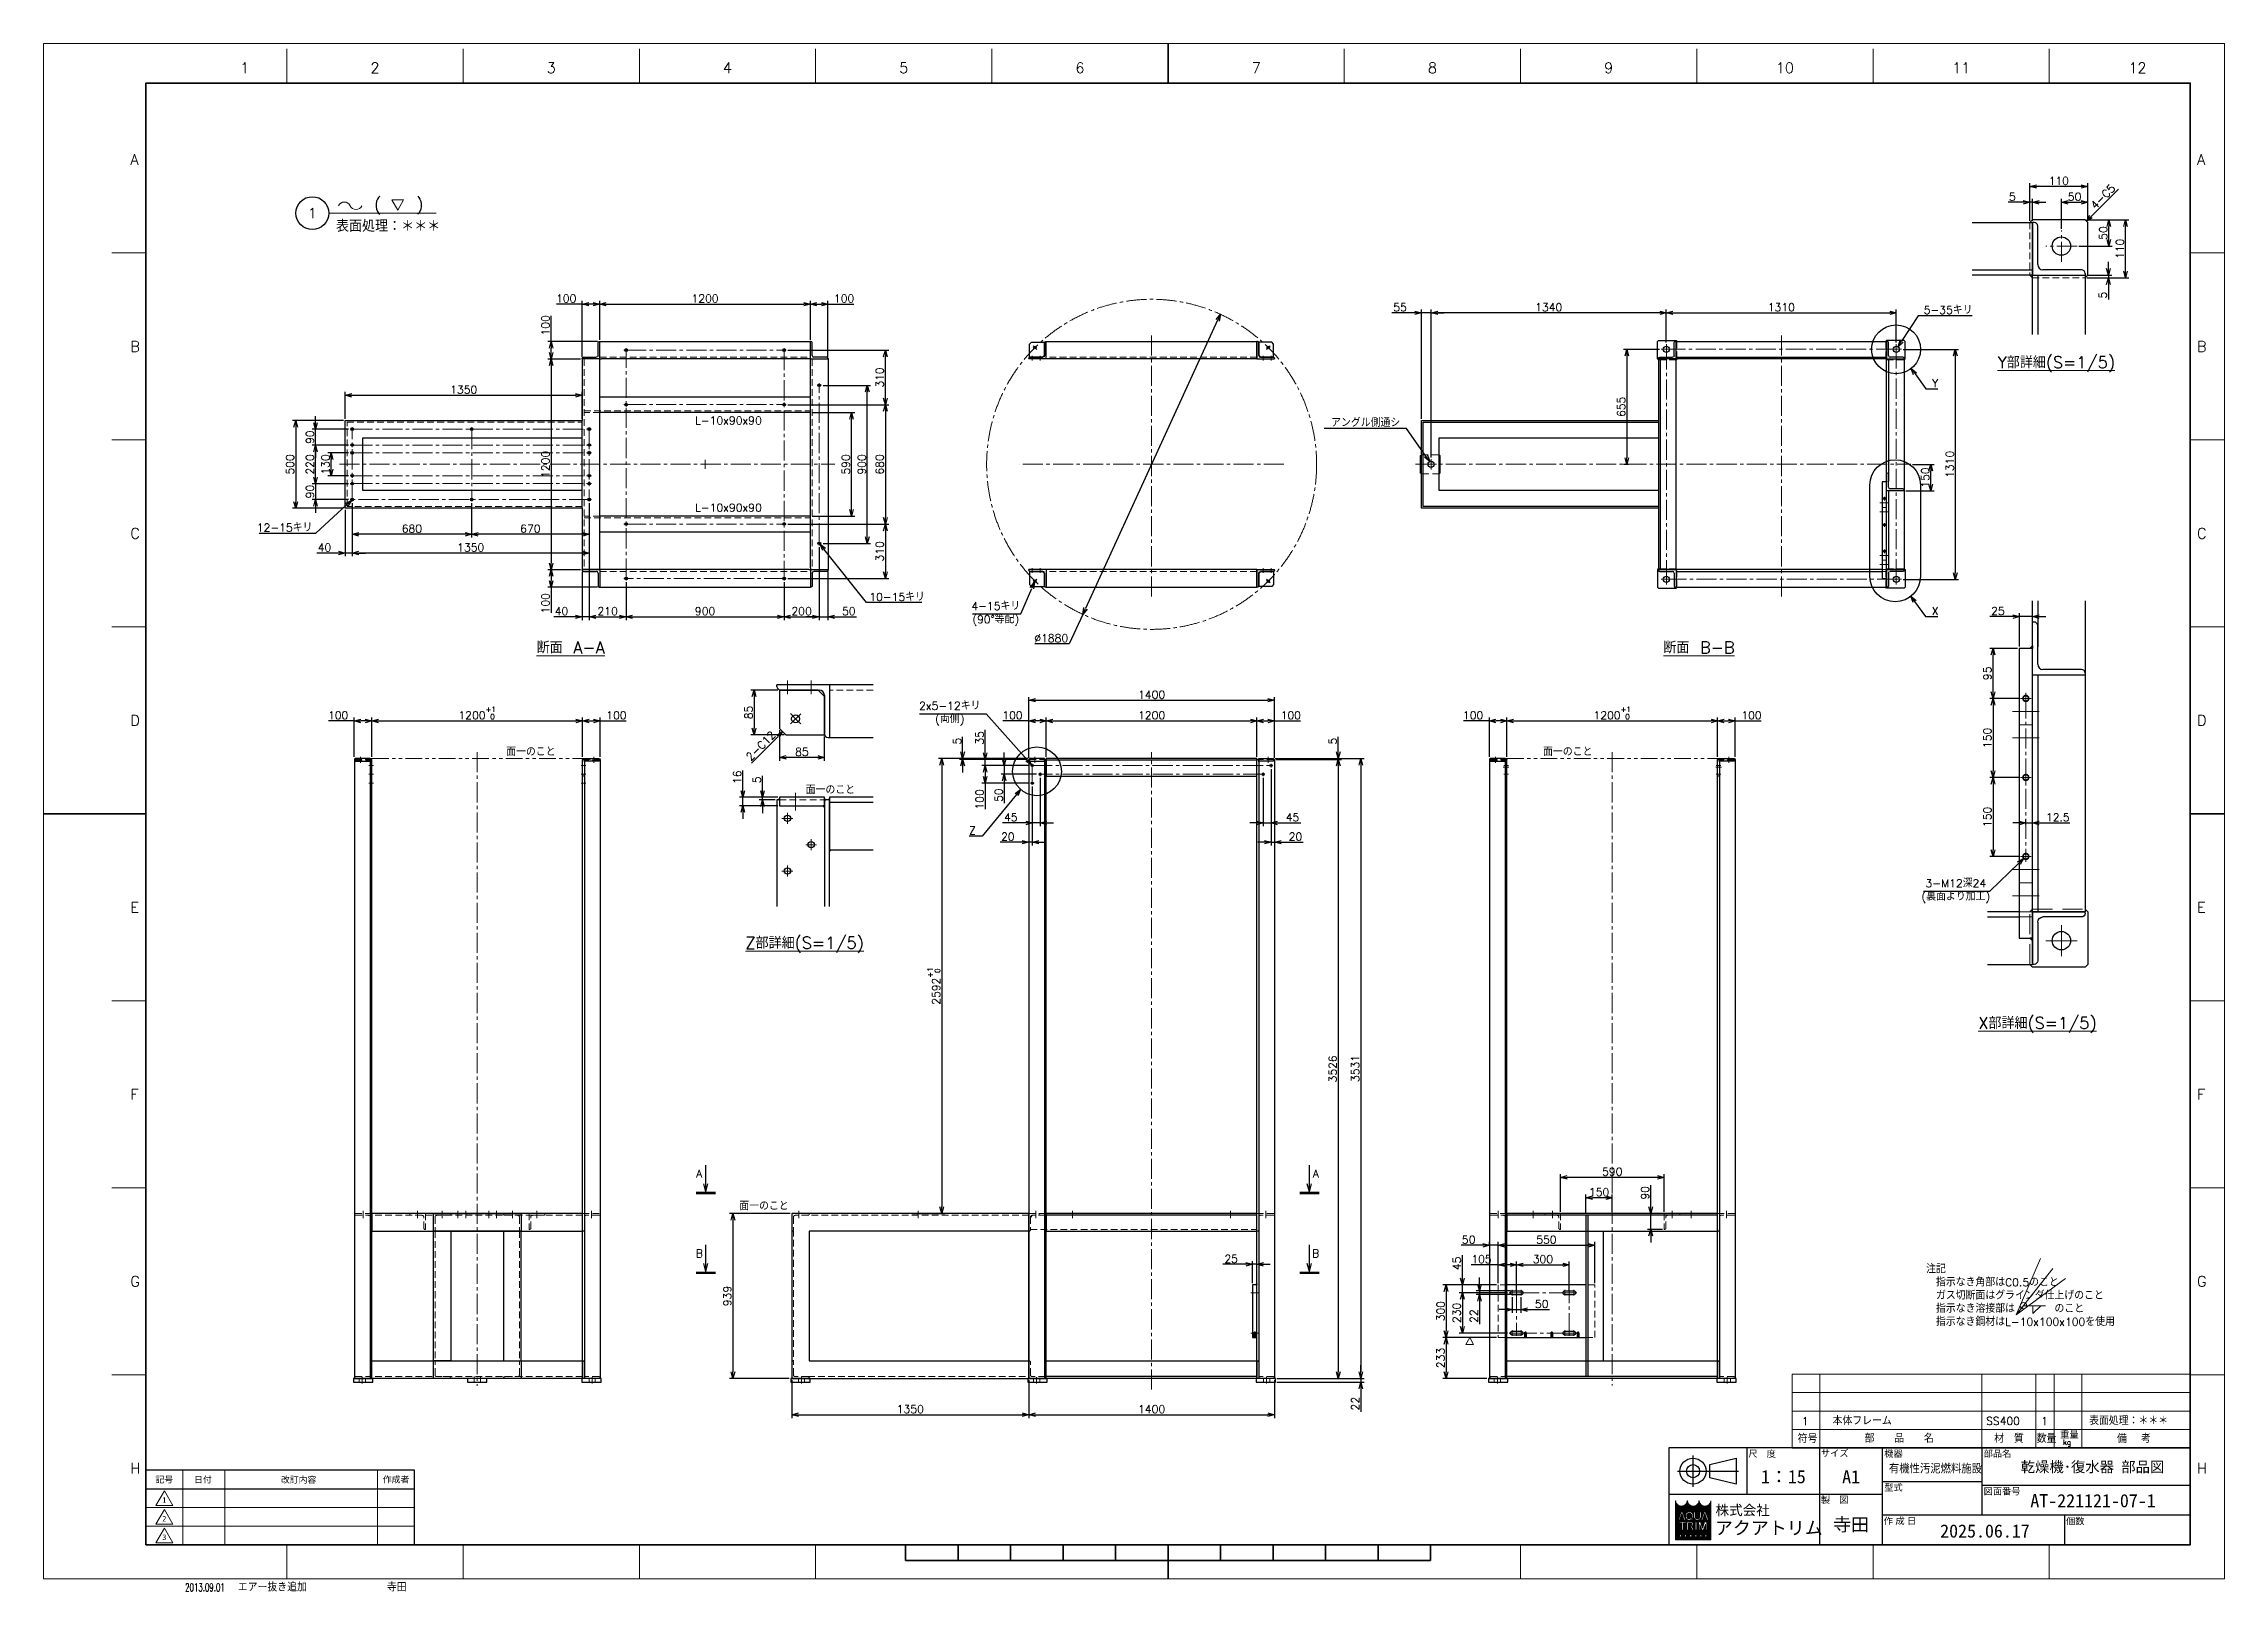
# Model space of a CAD drawing. Header units: millimetres. Extents: x 0 to 12423, y -72 to 8744.
import ezdxf
from ezdxf import colors
from ezdxf.entities.mleader import LeaderData, LeaderLine
from ezdxf.enums import TextEntityAlignment as Align
from ezdxf.math import Vec2, Vec3
from ezdxf.xclip import XClip

# ---------------------------------------------------------------- set-up
doc = ezdxf.new("R2010")
doc.units = ezdxf.units.MM
doc.header["$LTSCALE"] = 6
doc.header["$XCLIPFRAME"] = 0
doc.header["$PDMODE"] = 99
doc.header["$PDSIZE"] = 1
for name, pattern in [('CENTER2', [28.575, 19.05, -3.175, 3.175, -3.175]), ('HIDDEN', [9.525, 6.35, -3.175]), ('PHANTOM2', [31.75, 15.875, -3.175, 3.175, -3.175, 3.175, -3.175])]:
    doc.linetypes.add(name, pattern=pattern)
for name, color, linetype, lineweight in [('04_HIDDEN', 2, 'HIDDEN', 13), ('05_CENTER', 4, 'CENTER2', 13), ('06_PHANTOM', 2, 'PHANTOM2', 13), ('07_TEXT', 3, 'Continuous', 13), ('08_DIM', 3, 'Continuous', 13), ('90_FRAME', 5, 'Continuous', 35)]:
    doc.layers.add(name, color=color, linetype=linetype, lineweight=lineweight)
doc.layers.add('10_DRAFT', color=8, linetype='Continuous', lineweight=0, plot=False)
doc.layers.add('91_BLANK', color=5, linetype='Continuous', lineweight=0, plot=False)
doc.styles.add('KSS_TXT', font='txt.shx', dxfattribs={"bigfont": 'extfont2.shx'})
doc.styles.add('MS_G', font='MS Gothic.ttf')
doc.styles.get("Standard").update_dxf_attribs({"font": 'txt.shx', "bigfont": 'extfont2.shx'})
doc.styles.add('表題用', font='MS PGothic.ttf')
doc.dimstyles.new('KSS_DIM', dxfattribs={"dimscale": 15, "dimtxt": 3, "dimasz": 2.5, "dimexe": 1.25, "dimexo": 0.625, "dimtad": 1, "dimdsep": 46, "dimtxsty": 'KSS_TXT', "dimblk": 'OPEN30', "dimcen": 0, "dimazin": 2, "dimtfac": 0.75, "dimtmove": 0, "dimatfit": 3, "dimldrblk": 'OPEN30', "dimfxl": 1.25, "dimtolj": 1, "dimarcsym": 0})
doc.dimstyles.new('KSS_DIM$3', dxfattribs={"dimscale": 15, "dimtxt": 3, "dimasz": 2.5, "dimexe": 1.25, "dimexo": 0.625, "dimtad": 1, "dimtih": 1, "dimtoh": 1, "dimdsep": 46, "dimtxsty": 'KSS_TXT', "dimblk": 'OPEN30', "dimcen": 0, "dimazin": 2, "dimtfac": 0.75, "dimtofl": 0, "dimtmove": 0, "dimatfit": 3, "dimldrblk": 'OPEN30', "dimfxl": 1.25, "dimtolj": 1, "dimarcsym": 0})

msp = doc.modelspace()

# ---------------------------------------------------------------- texts
at = {"layer": '07_TEXT', "style": 'KSS_TXT'}
msp.add_text('(   )', height=67.5, dxfattribs=at).set_placement((1882.545, 7794.234))
at = {"layer": '07_TEXT', "ltscale": 2, "insert": (10723.791, 1785.517), "char_height": 45, "attachment_point": 1}
msp.add_mtext_dynamic_manual_height_columns('注記\\P\u3000指示なき角部はC0.5のこと\\P\u3000ガス切断面はグラインダ仕上げのこと\\P\u3000指示なき溶接部は\u3000\u3000\u3000\u3000のこと\\P\u3000指示なき鋼材はL-10x100x100を使用', width=1096.15381, gutter_width=15, heights=[0], dxfattribs=at)
at = {"layer": '08_DIM', "style": 'KSS_TXT'}
for s, height, p in [('表面処理：＊＊＊', 67.5, (1665.551, 7671.658)), ('%%UY部詳細(S=1/5)', 67.5, (11131.216, 6894.84)), ('L-10x90x90', 45, (3711.085, 6574.778)), ('L-10x90x90', 45, (3711.085, 6078.341)), ('%%u断面 A-A', 67.5, (2808.412, 5270.68)), ('%%u断面 B-B', 67.5, (9227.289, 5270.68)), ('面一のこと', 45, (2635.154, 4686.826)), ('面一のこと', 45, (8541.711, 4686.826)), ('面一のこと', 45, (4341.291, 4469.807)), ('%%uZ部詳細(S=1/5)', 67.5, (3998.02, 3587.856)), ('%%uX部詳細(S=1/5)', 67.5, (11020.8, 3131.721)), ('面一のこと', 45, (3963.101, 2099.671))]:
    msp.add_text(s, height=height, dxfattribs=at).set_placement(p)
at = {"layer": '90_FRAME', "color": 0, "lineweight": 13, "style": 'KSS_TXT'}
for s, p in [('1', (1145.651, 8558.094)), ('2', (1887.631, 8558.094)), ('3', (2891.632, 8558.094)), ('4', (3895.634, 8558.094)), ('5', (4899.635, 8558.094)), ('6', (5903.636, 8558.094)), ('7', (6907.637, 8558.094)), ('8', (7911.638, 8558.094)), ('9', (8915.639, 8558.094)), ('10', (9919.64, 8558.094)), ('11', (10923.641, 8558.094)), ('12', (11927.642, 8558.094))]:
    msp.add_text(s, height=60, dxfattribs=at).set_placement(p, align=Align.BOTTOM_CENTER)
for s, p in [('A', (494.36, 8083.818)), ('A', (12267.235, 8083.818)), ('B', (494.36, 7018.86)), ('B', (12267.235, 7018.86)), ('C', (494.36, 5953.901)), ('C', (12267.235, 5953.901)), ('D', (494.36, 4888.943)), ('D', (12267.235, 4888.943)), ('E', (494.36, 3823.985)), ('E', (12267.235, 3823.985)), ('F', (494.36, 2759.026)), ('F', (12267.235, 2759.026)), ('G', (494.36, 1694.068)), ('G', (12267.235, 1694.068)), ('H', (494.36, 629.11)), ('H', (12267.235, 629.11))]:
    msp.add_text(s, height=60, dxfattribs=at).set_placement(p, align=Align.MIDDLE_LEFT)
at = {"layer": '90_FRAME', "color": 3, "lineweight": 13}
for p in [(10035.149, 896.967), (11398.745, 897.721)]:
    msp.add_text('1', height=45, dxfattribs=at).set_placement(p, align=Align.MIDDLE_CENTER)
for s, height, p in [('本体フレーム', 45, (10190.916, 875.624)), ('SS400', 45, (11065.79, 876.221)), ('表面処理：＊＊＊', 45, (11652.29, 876.46)), ('符号', 45, (9992.332, 773.728)), ('部\u3000\u3000品\u3000\u3000名', 45, (10373.816, 775.361)), ('材\u3000質', 45, (11111.646, 774.821)), ('数量', 45, (11353.796, 774.483)), ('重量', 37.5, (11487.582, 799.024)), ('kg', 30, (11504.156, 762.331)), ('備  考', 45, (11811.488, 773.728)), ('エアー抜き追加', 45, (1106.004, -71.996)), ('寺田', 45, (1955.553, -71.996))]:
    msp.add_text(s, height=height, dxfattribs=at).set_placement(p)
at = {"layer": '90_FRAME', "color": 0, "style": '表題用'}
for s, p in [('尺\u3000度', (9710.812, 711.918)), ('サイズ', (10124.49, 714.715)), ('機器', (10485.385, 712.537)), ('部品名', (11051.813, 712.537)), ('型式', (10485.385, 519.734)), ('図面番号', (11051.813, 498.52)), ('製\u3000図', (10124.491, 449.536)), ('作 成 日', (10482.797, 329.255)), ('個数', (11521.133, 328.217))]:
    msp.add_text(s, height=37.5, dxfattribs=at).set_placement(p, align=Align.MIDDLE_LEFT)
at = {"layer": '90_FRAME', "color": 0, "style": 'MS_G', "width": 0.9}
msp.add_text('有機性汚泥燃料施設', height=48, dxfattribs=at).set_placement((10511.803, 604.816))
at = {"layer": '90_FRAME', "color": 0, "style": 'MS_G'}
msp.add_text('乾燥機･復水器 部品図', height=60, dxfattribs=at).set_placement((11671.814, 606.969), align=Align.CENTER)
at = {"layer": '90_FRAME', "color": 0, "style": '表題用'}
for s, p in [('記号', (687.689, 564.81)), ('日付', (907.536, 564.81)), ('作成者', (2007.689, 564.81))]:
    msp.add_text(s, height=36, dxfattribs=at).set_placement(p, align=Align.MIDDLE_CENTER)
at = {"layer": '90_FRAME', "color": 0}
for s, height, style, p in [('改訂内容', 36, '表題用', (1452.689, 564.81)), ('A1', 75, 'MS_G', (10296.477, 580.72))]:
    msp.add_text(s, height=height, dxfattribs=dict(at, style=style)).set_placement(p, align=Align.MIDDLE)
at = {"layer": '90_FRAME', "color": 0, "lineweight": 13, "style": 'MS_G'}
for s, p in [('1', (687.689, 448.131)), ('3', (687.689, 235.988)), ('2', (687.689, 342.06))]:
    msp.add_text(s, height=31.821, dxfattribs=at).set_placement(p, align=Align.MIDDLE)
at = {"layer": '90_FRAME', "color": 4, "style": 'MS_G'}
msp.add_text('株式会社', height=56.7058, dxfattribs=at).set_placement((9678.835, 390.422), align=Align.MIDDLE_CENTER)
at = {"layer": '90_FRAME', "color": 0, "style": 'MS_G'}
for s, p in [('AT-221121-07-1', (11317.542, 406.929)), ('2025.06.17', (10803.958, 234.298))]:
    msp.add_text(s, height=75, dxfattribs=at).set_placement(p)
at = {"layer": '90_FRAME', "color": 4, "style": 'MS_G'}
msp.add_text('アクアトリム', height=75, dxfattribs=at).set_placement((9521.013, 251.927))
at = {"layer": '90_FRAME', "color": 3, "lineweight": 13, "width": 0.65}
msp.add_text('2013.09.01', height=45, dxfattribs=at).set_placement((806.129, -71.996))
at = {"layer": '90_FRAME', "color": 0, "style": 'MS_G'}
for tag, p in [('1：15', (9910.923, 580.72)), ('寺田', (10296.477, 310.238))]:
    msp.add_attdef(tag, text='', height=75, dxfattribs=at).set_placement(p, align=Align.MIDDLE)

# ---------------------------------------------------------------- blocks, each defined once
blk = doc.blocks.new('Weld-line')
blk.add_line((0, 0), (1, 0))
blk = doc.blocks.new('Weld10-s5')
blk.add_circle((0, 0), 2)
blk = doc.blocks.new('Weld10-a1')
for p, q in [((5, 0), (0, 5)), ((0, 5), (0, 0)), ((0, 0), (5, 0))]:
    blk.add_line(p, q)
at = {"width": 0.9}
blk.add_attdef('S', text='', height=2.8, dxfattribs=at).set_placement((-2, 1), align=Align.RIGHT)
blk.add_attdef('L', (8, 1), '', height=2.8, dxfattribs=at)
blk = doc.blocks.new('_Open30')
at = {"color": 0, "linetype": 'ByBlock', "lineweight": -2}
for p, q in [((-1, 0.268), (0, 0)), ((0, 0), (-1, -0.268)), ((0, 0), (-1, 0))]:
    blk.add_line(p, q, dxfattribs=at)
blk = doc.blocks.new('AM_BALLOON1')
at = {"transparency": 16777216}
blk.add_circle((0, 0), 5, dxfattribs=at)
blk.add_attdef('B_NUMBER', text='', height=3, dxfattribs=at).set_placement((0, 0), align=Align.MIDDLE_CENTER)
blk = doc.blocks.new('_OPEN')
at = {"color": 0, "linetype": 'ByBlock'}
for p, q in [((-1, 0.17), (0, 0)), ((0, 0), (-1, -0.17)), ((0, 0), (-1, 0))]:
    blk.add_line(p, q, dxfattribs=at)
blk = doc.blocks.new('p1ba05')
for centre, start, end in [((-2.95, 0.29), 24.2276, 155.5758), ((0, 1.62), 204.2276, 335.5758)]:
    blk.add_arc(centre, 1.62, start, end)
blk = doc.blocks.new('p1ba01')
for p, q in [((0, 0), (-1.5, 2.6)), ((-1.5, 2.6), (1.5, 2.6)), ((1.5, 2.6), (0, 0))]:
    blk.add_line(p, q)
blk = doc.blocks.new('A$C2B834F33')
at = {"color": 0}
for p, q in [((0, 0), (-100, 0)), ((-100, -3), (-100, 0)), ((0, 0), (0, -100)), ((-93, -10), (-20, -10)), ((-10, -20), (-10, -93)), ((-3, -100), (0, -100))]:
    blk.add_line(p, q, dxfattribs=at)
for centre, radius, start, end in [((-93, -3), 7, 180, 270), ((-20, -20), 10, 0, 90), ((-3, -93), 7, 180, 270)]:
    blk.add_arc(centre, radius, start, end, dxfattribs=at)
blk = doc.blocks.new('A$C508A7F88')
at = {"color": 0}
for p, q in [((0, 0), (0, -90)), ((0, 0), (90, 0)), ((90, -3), (90, 0)), ((3, -90), (0, -90)), ((10, -83), (10, -20)), ((20, -10), (83, -10))]:
    blk.add_line(p, q, dxfattribs=at)
for centre, radius, start, end in [((3, -83), 7, 270, 0), ((20, -20), 10, 90, 180), ((83, -3), 7, 270, 0)]:
    blk.add_arc(centre, radius, start, end, dxfattribs=at)
blk = doc.blocks.new('M12Tz_1')
at = {"color": 0}
for radius in [6, 4.75]:
    blk.add_circle((0, 0), radius, dxfattribs=at)
at = {"layer": '05_CENTER'}
for p, q in [((10.3, 0), (-10.3, 0)), ((0, -10.3), (0, 10.3))]:
    blk.add_line(p, q, dxfattribs=at)
blk = doc.blocks.new('*D144')
at = {"layer": '08_DIM', "color": 0, "lineweight": -2, "transparency": 16777216}
for p, q in [((6688, 7168), (5936, 5527)), ((5920, 5493), (5843, 5325)), ((5843, 5325), (5646, 5325))]:
    blk.add_line(p, q, dxfattribs=at)
at = {"layer": 'Defpoints', "color": 0, "transparency": 16777216}
for p in [(6704, 7202), (5920, 5493)]:
    blk.add_point(p, dxfattribs=at)
at = {"layer": '08_DIM', "color": 0, "lineweight": -2, "transparency": 16777216, "xscale": 37.5, "yscale": 37.5, "zscale": 37.5}
for p, rotation in [((6704, 7202), 65.3631066380017), ((5920, 5493), 245.3631066380017)]:
    blk.add_blockref('_Open30', p, dxfattribs=dict(at, rotation=rotation))
at = {"layer": '08_DIM', "color": 0, "transparency": 16777216, "insert": (5740, 5357), "char_height": 45, "attachment_point": 5, "style": 'KSS_TXT'}
blk.add_mtext('\\A1;%%C1880', dxfattribs=at)
blk = doc.blocks.new('*D145')
at = {"layer": '08_DIM', "color": 0, "lineweight": -2, "transparency": 16777216}
for p, q in [((5566, 5495), (5629, 5641)), ((5291, 5495), (5566, 5495))]:
    blk.add_line(p, q, dxfattribs=at)
at = {"layer": 'Defpoints', "color": 0, "transparency": 16777216}
for p in [(5644, 5676), (5650, 5690)]:
    blk.add_point(p, dxfattribs=at)
at = {"layer": '08_DIM', "color": 0, "lineweight": -2, "transparency": 16777216, "xscale": 37.5, "yscale": 37.5, "zscale": 37.5, "rotation": 66.69424686168982}
blk.add_blockref('_Open30', (5644, 5676), dxfattribs=at)
at = {"layer": '08_DIM', "color": 0, "transparency": 16777216, "insert": (5424, 5495), "char_height": 45, "attachment_point": 5, "style": 'KSS_TXT'}
blk.add_mtext('\\A1;4-15キリ\\P(90°等配)', dxfattribs=at)
blk = doc.blocks.new('*D146')
at = {"layer": '08_DIM', "color": 0, "lineweight": -2, "transparency": 16777216}
for p, q in [((5612, 4886), (5464, 4886)), ((5612, 4676), (5612, 4905)), ((5674, 4886), (5649, 4886)), ((5712, 4681), (5712, 4905))]:
    blk.add_line(p, q, dxfattribs=at)
at = {"layer": 'Defpoints', "color": 0, "transparency": 16777216}
for p in [(5612, 4886), (5612, 4667), (5712, 4672)]:
    blk.add_point(p, dxfattribs=at)
at = {"layer": '08_DIM', "color": 0, "lineweight": -2, "transparency": 16777216, "xscale": 37.5, "yscale": 37.5, "zscale": 37.5, "rotation": 180}
blk.add_blockref('_Open30', (5612, 4886), dxfattribs=at)
at = {"layer": '08_DIM', "color": 0, "lineweight": -2, "transparency": 16777216, "xscale": 37.5, "yscale": 37.5, "zscale": 37.5}
blk.add_blockref('_Open30', (5712, 4886), dxfattribs=at)
at = {"layer": '08_DIM', "color": 0, "transparency": 16777216, "insert": (5519, 4918), "char_height": 45, "attachment_point": 5, "style": 'KSS_TXT'}
blk.add_mtext('\\A1;100', dxfattribs=at)
blk = doc.blocks.new('*D147')
at = {"layer": '08_DIM', "color": 0, "lineweight": -2, "transparency": 16777216}
for p, q in [((5712, 4681), (5712, 4905)), ((5749, 4886), (6874, 4886)), ((6912, 4681), (6912, 4905))]:
    blk.add_line(p, q, dxfattribs=at)
at = {"layer": 'Defpoints', "color": 0, "transparency": 16777216}
for p in [(6912, 4886), (5712, 4672), (6912, 4672)]:
    blk.add_point(p, dxfattribs=at)
at = {"layer": '08_DIM', "color": 0, "lineweight": -2, "transparency": 16777216, "xscale": 37.5, "yscale": 37.5, "zscale": 37.5, "rotation": 180}
blk.add_blockref('_Open30', (5712, 4886), dxfattribs=at)
at = {"layer": '08_DIM', "color": 0, "lineweight": -2, "transparency": 16777216, "xscale": 37.5, "yscale": 37.5, "zscale": 37.5}
blk.add_blockref('_Open30', (6912, 4886), dxfattribs=at)
at = {"layer": '08_DIM', "color": 0, "transparency": 16777216, "insert": (6312, 4918), "char_height": 45, "attachment_point": 5, "style": 'KSS_TXT'}
blk.add_mtext('\\A1;1200', dxfattribs=at)
blk = doc.blocks.new('*D148')
at = {"layer": '08_DIM', "color": 0, "lineweight": -2, "transparency": 16777216}
for p, q in [((5612, 4676), (5612, 5022)), ((5649, 5004), (6974, 5004)), ((7012, 4676), (7012, 5022))]:
    blk.add_line(p, q, dxfattribs=at)
at = {"layer": 'Defpoints', "color": 0, "transparency": 16777216}
for p in [(7012, 5004), (5612, 4667), (7012, 4667)]:
    blk.add_point(p, dxfattribs=at)
at = {"layer": '08_DIM', "color": 0, "lineweight": -2, "transparency": 16777216, "xscale": 37.5, "yscale": 37.5, "zscale": 37.5, "rotation": 180}
blk.add_blockref('_Open30', (5612, 5004), dxfattribs=at)
at = {"layer": '08_DIM', "color": 0, "lineweight": -2, "transparency": 16777216, "xscale": 37.5, "yscale": 37.5, "zscale": 37.5}
blk.add_blockref('_Open30', (7012, 5004), dxfattribs=at)
at = {"layer": '08_DIM', "color": 0, "transparency": 16777216, "insert": (6312, 5035), "char_height": 45, "attachment_point": 5, "style": 'KSS_TXT'}
blk.add_mtext('\\A1;1400', dxfattribs=at)
blk = doc.blocks.new('*D149')
at = {"layer": '08_DIM', "color": 0, "lineweight": -2, "transparency": 16777216}
for p, q in [((6912, 4681), (6912, 4905)), ((6949, 4886), (6974, 4886)), ((7012, 4676), (7012, 4905)), ((7012, 4886), (7160, 4886))]:
    blk.add_line(p, q, dxfattribs=at)
at = {"layer": 'Defpoints', "color": 0, "transparency": 16777216}
for p in [(7012, 4886), (6912, 4672), (7012, 4667)]:
    blk.add_point(p, dxfattribs=at)
at = {"layer": '08_DIM', "color": 0, "lineweight": -2, "transparency": 16777216, "xscale": 37.5, "yscale": 37.5, "zscale": 37.5, "rotation": 180}
blk.add_blockref('_Open30', (6912, 4886), dxfattribs=at)
at = {"layer": '08_DIM', "color": 0, "lineweight": -2, "transparency": 16777216, "xscale": 37.5, "yscale": 37.5, "zscale": 37.5}
blk.add_blockref('_Open30', (7012, 4886), dxfattribs=at)
at = {"layer": '08_DIM', "color": 0, "transparency": 16777216, "insert": (7105, 4918), "char_height": 45, "attachment_point": 5, "style": 'KSS_TXT'}
blk.add_mtext('\\A1;100', dxfattribs=at)
blk = doc.blocks.new('*D150')
at = {"layer": '08_DIM', "color": 0, "lineweight": -2, "transparency": 16777216}
for p, q in [((7375, 4709), (7375, 4796)), ((7016, 4672), (7394, 4672)), ((7021, 4667), (7394, 4667)), ((7375, 4667), (7375, 4672)), ((7375, 4629), (7375, 4592))]:
    blk.add_line(p, q, dxfattribs=at)
at = {"layer": 'Defpoints', "color": 0, "transparency": 16777216}
for p in [(7007, 4672), (7012, 4667), (7375, 4672)]:
    blk.add_point(p, dxfattribs=at)
at = {"layer": '08_DIM', "color": 0, "lineweight": -2, "transparency": 16777216, "xscale": 37.5, "yscale": 37.5, "zscale": 37.5}
for p, rotation in [((7375, 4672), 270), ((7375, 4667), 90)]:
    blk.add_blockref('_Open30', p, dxfattribs=dict(at, rotation=rotation))
at = {"layer": '08_DIM', "color": 0, "transparency": 16777216, "insert": (7343, 4771), "char_height": 45, "attachment_point": 5, "rotation": 90, "style": 'KSS_TXT'}
blk.add_mtext('\\A1;5', dxfattribs=at)
blk = doc.blocks.new('*D151')
at = {"layer": '08_DIM', "color": 0, "lineweight": -2, "transparency": 16777216}
for p, q in [((7021, 4667), (7394, 4667)), ((7375, 4629), (7375, 1178)), ((7026, 1141), (7394, 1141))]:
    blk.add_line(p, q, dxfattribs=at)
at = {"layer": 'Defpoints', "color": 0, "transparency": 16777216}
for p in [(7012, 4667), (7017, 1141), (7375, 1141)]:
    blk.add_point(p, dxfattribs=at)
at = {"layer": '08_DIM', "color": 0, "lineweight": -2, "transparency": 16777216, "xscale": 37.5, "yscale": 37.5, "zscale": 37.5}
for p, rotation in [((7375, 4667), 90), ((7375, 1141), 270)]:
    blk.add_blockref('_Open30', p, dxfattribs=dict(at, rotation=rotation))
at = {"layer": '08_DIM', "color": 0, "transparency": 16777216, "insert": (7343, 2904), "char_height": 45, "attachment_point": 5, "rotation": 90, "style": 'KSS_TXT'}
blk.add_mtext('\\A1;3526', dxfattribs=at)
blk = doc.blocks.new('*D152')
at = {"layer": '08_DIM', "color": 0, "lineweight": -2, "transparency": 16777216}
for p, q in [((7016, 4672), (7523, 4672)), ((7504, 4634), (7504, 1178)), ((7026, 1141), (7523, 1141))]:
    blk.add_line(p, q, dxfattribs=at)
at = {"layer": 'Defpoints', "color": 0, "transparency": 16777216}
for p in [(7007, 4672), (7017, 1141), (7504, 1141)]:
    blk.add_point(p, dxfattribs=at)
at = {"layer": '08_DIM', "color": 0, "lineweight": -2, "transparency": 16777216, "xscale": 37.5, "yscale": 37.5, "zscale": 37.5}
for p, rotation in [((7504, 4672), 90), ((7504, 1141), 270)]:
    blk.add_blockref('_Open30', p, dxfattribs=dict(at, rotation=rotation))
at = {"layer": '08_DIM', "color": 0, "transparency": 16777216, "insert": (7472, 2906), "char_height": 45, "attachment_point": 5, "rotation": 90, "style": 'KSS_TXT'}
blk.add_mtext('\\A1;3531', dxfattribs=at)
blk = doc.blocks.new('*D153')
at = {"layer": '08_DIM', "color": 0, "lineweight": -2, "transparency": 16777216}
for p, q in [((7026, 1141), (7523, 1141)), ((7026, 1119), (7523, 1119)), ((7504, 1178), (7504, 1216)), ((7504, 1141), (7504, 1119)), ((7504, 1081), (7504, 950))]:
    blk.add_line(p, q, dxfattribs=at)
at = {"layer": 'Defpoints', "color": 0, "transparency": 16777216}
for p in [(7017, 1141), (7017, 1119), (7504, 1119)]:
    blk.add_point(p, dxfattribs=at)
at = {"layer": '08_DIM', "color": 0, "lineweight": -2, "transparency": 16777216, "xscale": 37.5, "yscale": 37.5, "zscale": 37.5}
for p, rotation in [((7504, 1141), 270), ((7504, 1119), 90)]:
    blk.add_blockref('_Open30', p, dxfattribs=dict(at, rotation=rotation))
at = {"layer": '08_DIM', "color": 0, "transparency": 16777216, "insert": (7472, 997), "char_height": 45, "attachment_point": 5, "rotation": 90, "style": 'KSS_TXT'}
blk.add_mtext('\\A1;22', dxfattribs=at)
blk = doc.blocks.new('*D154')
at = {"layer": '08_DIM', "color": 0, "lineweight": -2, "transparency": 16777216}
for p, q in [((4253, 2080), (3908, 2080)), ((3927, 2042), (3927, 1178)), ((4248, 1141), (3908, 1141))]:
    blk.add_line(p, q, dxfattribs=at)
at = {"layer": 'Defpoints', "color": 0, "transparency": 16777216}
for p in [(4262, 2080), (3927, 1141), (4257, 1141)]:
    blk.add_point(p, dxfattribs=at)
at = {"layer": '08_DIM', "color": 0, "lineweight": -2, "transparency": 16777216, "xscale": 37.5, "yscale": 37.5, "zscale": 37.5}
for p, rotation in [((3927, 2080), 90), ((3927, 1141), 270)]:
    blk.add_blockref('_Open30', p, dxfattribs=dict(at, rotation=rotation))
at = {"layer": '08_DIM', "color": 0, "transparency": 16777216, "insert": (3895, 1610), "char_height": 45, "attachment_point": 5, "rotation": 90, "style": 'KSS_TXT'}
blk.add_mtext('\\A1;939', dxfattribs=at)
blk = doc.blocks.new('*D155')
at = {"layer": '08_DIM', "color": 0, "lineweight": -2, "transparency": 16777216}
for p, q in [((4262, 1131), (4262, 915)), ((5612, 1131), (5612, 915)), ((4299, 934), (5574, 934))]:
    blk.add_line(p, q, dxfattribs=at)
at = {"layer": 'Defpoints', "color": 0, "transparency": 16777216}
for p in [(4262, 1141), (5612, 1141), (5612, 934)]:
    blk.add_point(p, dxfattribs=at)
at = {"layer": '08_DIM', "color": 0, "lineweight": -2, "transparency": 16777216, "xscale": 37.5, "yscale": 37.5, "zscale": 37.5, "rotation": 180}
blk.add_blockref('_Open30', (4262, 934), dxfattribs=at)
at = {"layer": '08_DIM', "color": 0, "lineweight": -2, "transparency": 16777216, "xscale": 37.5, "yscale": 37.5, "zscale": 37.5}
blk.add_blockref('_Open30', (5612, 934), dxfattribs=at)
at = {"layer": '08_DIM', "color": 0, "transparency": 16777216, "insert": (4937, 966), "char_height": 45, "attachment_point": 5, "style": 'KSS_TXT'}
blk.add_mtext('\\A1;1350', dxfattribs=at)
blk = doc.blocks.new('*D156')
at = {"layer": '08_DIM', "color": 0, "lineweight": -2, "transparency": 16777216}
for p, q in [((5612, 1131), (5612, 915)), ((7012, 1131), (7012, 915)), ((5649, 934), (6974, 934))]:
    blk.add_line(p, q, dxfattribs=at)
at = {"layer": 'Defpoints', "color": 0, "transparency": 16777216}
for p in [(5612, 1141), (7012, 1141), (7012, 934)]:
    blk.add_point(p, dxfattribs=at)
at = {"layer": '08_DIM', "color": 0, "lineweight": -2, "transparency": 16777216, "xscale": 37.5, "yscale": 37.5, "zscale": 37.5, "rotation": 180}
blk.add_blockref('_Open30', (5612, 934), dxfattribs=at)
at = {"layer": '08_DIM', "color": 0, "lineweight": -2, "transparency": 16777216, "xscale": 37.5, "yscale": 37.5, "zscale": 37.5}
blk.add_blockref('_Open30', (7012, 934), dxfattribs=at)
at = {"layer": '08_DIM', "color": 0, "transparency": 16777216, "insert": (6312, 966), "char_height": 45, "attachment_point": 5, "style": 'KSS_TXT'}
blk.add_mtext('\\A1;1400', dxfattribs=at)
blk = doc.blocks.new('*D159')
at = {"layer": '08_DIM', "color": 0, "lineweight": -2, "transparency": 16777216}
for p, q in [((5632, 4512), (5632, 4287)), ((5677, 4562), (5677, 4287)), ((5594, 4305), (5463, 4305)), ((5677, 4305), (5632, 4305)), ((5714, 4305), (5752, 4305))]:
    blk.add_line(p, q, dxfattribs=at)
at = {"layer": 'Defpoints', "color": 0, "transparency": 16777216}
for p in [(5632, 4521), (5677, 4571), (5632, 4305)]:
    blk.add_point(p, dxfattribs=at)
at = {"layer": '08_DIM', "color": 0, "lineweight": -2, "transparency": 16777216, "xscale": 37.5, "yscale": 37.5, "zscale": 37.5}
blk.add_blockref('_Open30', (5632, 4305), dxfattribs=at)
at = {"layer": '08_DIM', "color": 0, "lineweight": -2, "transparency": 16777216, "xscale": 37.5, "yscale": 37.5, "zscale": 37.5, "rotation": 180}
blk.add_blockref('_Open30', (5677, 4305), dxfattribs=at)
at = {"layer": '08_DIM', "color": 0, "transparency": 16777216, "insert": (5510, 4337), "char_height": 45, "attachment_point": 5, "style": 'KSS_TXT'}
blk.add_mtext('\\A1;45', dxfattribs=at)
blk = doc.blocks.new('*D160')
at = {"layer": '08_DIM', "color": 0, "lineweight": -2, "transparency": 16777216}
for p, q in [((6992, 4612), (6992, 4287)), ((6947, 4562), (6947, 4287)), ((6909, 4305), (6872, 4305)), ((6947, 4305), (6992, 4305)), ((7029, 4305), (7161, 4305))]:
    blk.add_line(p, q, dxfattribs=at)
at = {"layer": 'Defpoints', "color": 0, "transparency": 16777216}
for p in [(6992, 4621), (6947, 4571), (6992, 4305)]:
    blk.add_point(p, dxfattribs=at)
at = {"layer": '08_DIM', "color": 0, "lineweight": -2, "transparency": 16777216, "xscale": 37.5, "yscale": 37.5, "zscale": 37.5}
blk.add_blockref('_Open30', (6947, 4305), dxfattribs=at)
at = {"layer": '08_DIM', "color": 0, "lineweight": -2, "transparency": 16777216, "xscale": 37.5, "yscale": 37.5, "zscale": 37.5, "rotation": 180}
blk.add_blockref('_Open30', (6992, 4305), dxfattribs=at)
at = {"layer": '08_DIM', "color": 0, "transparency": 16777216, "insert": (7114, 4337), "char_height": 45, "attachment_point": 5, "style": 'KSS_TXT'}
blk.add_mtext('\\A1;45', dxfattribs=at)
blk = doc.blocks.new('*D161')
at = {"layer": '08_DIM', "color": 0, "lineweight": -2, "transparency": 16777216}
for p, q in [((5364, 4704), (5364, 4836)), ((5603, 4667), (5345, 4667)), ((5612, 4632), (5345, 4632)), ((5364, 4632), (5364, 4667)), ((5364, 4594), (5364, 4557))]:
    blk.add_line(p, q, dxfattribs=at)
at = {"layer": 'Defpoints', "color": 0, "transparency": 16777216}
for p in [(5364, 4667), (5612, 4667), (5622, 4632)]:
    blk.add_point(p, dxfattribs=at)
at = {"layer": '08_DIM', "color": 0, "lineweight": -2, "transparency": 16777216, "xscale": 37.5, "yscale": 37.5, "zscale": 37.5}
for p, rotation in [((5364, 4667), 270), ((5364, 4632), 90)]:
    blk.add_blockref('_Open30', p, dxfattribs=dict(at, rotation=rotation))
at = {"layer": '08_DIM', "color": 0, "transparency": 16777216, "insert": (5332, 4789), "char_height": 45, "attachment_point": 5, "rotation": 90, "style": 'KSS_TXT'}
blk.add_mtext('\\A1;35', dxfattribs=at)
blk = doc.blocks.new('*D162')
at = {"layer": '08_DIM', "color": 0, "lineweight": -2, "transparency": 16777216}
for p, q in [((5612, 4632), (5454, 4632)), ((5472, 4669), (5472, 4707)), ((5472, 4632), (5472, 4582)), ((5657, 4582), (5454, 4582)), ((5472, 4544), (5472, 4418))]:
    blk.add_line(p, q, dxfattribs=at)
at = {"layer": 'Defpoints', "color": 0, "transparency": 16777216}
for p in [(5622, 4632), (5472, 4582), (5667, 4582)]:
    blk.add_point(p, dxfattribs=at)
at = {"layer": '08_DIM', "color": 0, "lineweight": -2, "transparency": 16777216, "xscale": 37.5, "yscale": 37.5, "zscale": 37.5}
for p, rotation in [((5472, 4632), 270), ((5472, 4582), 90)]:
    blk.add_blockref('_Open30', p, dxfattribs=dict(at, rotation=rotation))
at = {"layer": '08_DIM', "color": 0, "transparency": 16777216, "insert": (5441, 4463), "char_height": 45, "attachment_point": 5, "rotation": 90, "style": 'KSS_TXT'}
blk.add_mtext('\\A1;50', dxfattribs=at)
blk = doc.blocks.new('*D163')
at = {"layer": '08_DIM', "color": 0, "lineweight": -2, "transparency": 16777216}
for p, q in [((5612, 4632), (5345, 4632)), ((5612, 4532), (5345, 4532)), ((5364, 4594), (5364, 4569)), ((5364, 4532), (5364, 4384))]:
    blk.add_line(p, q, dxfattribs=at)
at = {"layer": 'Defpoints', "color": 0, "transparency": 16777216}
for p in [(5622, 4632), (5364, 4532), (5622, 4532)]:
    blk.add_point(p, dxfattribs=at)
at = {"layer": '08_DIM', "color": 0, "lineweight": -2, "transparency": 16777216, "xscale": 37.5, "yscale": 37.5, "zscale": 37.5}
for p, rotation in [((5364, 4632), 90), ((5364, 4532), 270)]:
    blk.add_blockref('_Open30', p, dxfattribs=dict(at, rotation=rotation))
at = {"layer": '08_DIM', "color": 0, "transparency": 16777216, "insert": (5332, 4439), "char_height": 45, "attachment_point": 5, "rotation": 90, "style": 'KSS_TXT'}
blk.add_mtext('\\A1;100', dxfattribs=at)
blk = doc.blocks.new('*D164')
at = {"layer": '08_DIM', "color": 0, "lineweight": -2, "transparency": 16777216}
for p, q in [((5632, 4512), (5632, 4176)), ((5574, 4195), (5449, 4195)), ((5612, 4202), (5612, 4176)), ((5632, 4195), (5612, 4195)), ((5669, 4195), (5707, 4195))]:
    blk.add_line(p, q, dxfattribs=at)
at = {"layer": 'Defpoints', "color": 0, "transparency": 16777216}
for p in [(5632, 4521), (5612, 4211), (5612, 4195)]:
    blk.add_point(p, dxfattribs=at)
at = {"layer": '08_DIM', "color": 0, "lineweight": -2, "transparency": 16777216, "xscale": 37.5, "yscale": 37.5, "zscale": 37.5}
blk.add_blockref('_Open30', (5612, 4195), dxfattribs=at)
at = {"layer": '08_DIM', "color": 0, "lineweight": -2, "transparency": 16777216, "xscale": 37.5, "yscale": 37.5, "zscale": 37.5, "rotation": 180}
blk.add_blockref('_Open30', (5632, 4195), dxfattribs=at)
at = {"layer": '08_DIM', "color": 0, "transparency": 16777216, "insert": (5493, 4227), "char_height": 45, "attachment_point": 5, "style": 'KSS_TXT'}
blk.add_mtext('\\A1;20', dxfattribs=at)
blk = doc.blocks.new('*D166')
at = {"layer": '08_DIM', "color": 0, "lineweight": -2, "transparency": 16777216}
for p, q in [((4990, 4927), (5369, 4927)), ((5369, 4927), (5603, 4664))]:
    blk.add_line(p, q, dxfattribs=at)
at = {"layer": 'Defpoints', "color": 0, "transparency": 16777216}
for p in [(5628, 4636), (5636, 4627)]:
    blk.add_point(p, dxfattribs=at)
at = {"layer": '08_DIM', "color": 0, "lineweight": -2, "transparency": 16777216, "xscale": 37.5, "yscale": 37.5, "zscale": 37.5, "rotation": 311.6645248317828}
blk.add_blockref('_Open30', (5628, 4636), dxfattribs=at)
at = {"layer": '08_DIM', "color": 0, "transparency": 16777216, "insert": (5162, 4927), "char_height": 45, "attachment_point": 5, "style": 'KSS_TXT'}
blk.add_mtext('\\A1;2x5-12キリ\\P(両側)', dxfattribs=at)
blk = doc.blocks.new('*D167')
at = {"layer": '08_DIM', "color": 0, "lineweight": -2, "transparency": 16777216}
for p, q in [((6992, 4512), (6992, 4176)), ((6954, 4195), (6917, 4195)), ((6992, 4195), (7012, 4195)), ((7012, 4202), (7012, 4176)), ((7049, 4195), (7175, 4195))]:
    blk.add_line(p, q, dxfattribs=at)
at = {"layer": 'Defpoints', "color": 0, "transparency": 16777216}
for p in [(6992, 4521), (7012, 4211), (7012, 4195)]:
    blk.add_point(p, dxfattribs=at)
at = {"layer": '08_DIM', "color": 0, "lineweight": -2, "transparency": 16777216, "xscale": 37.5, "yscale": 37.5, "zscale": 37.5}
for p, rotation in [((6992, 4195), 359.9999495688166), ((7012, 4195), 179.9999495688166)]:
    blk.add_blockref('_Open30', p, dxfattribs=dict(at, rotation=rotation))
at = {"layer": '08_DIM', "color": 0, "transparency": 16777216, "insert": (7131, 4227), "char_height": 45, "attachment_point": 5, "rotation": 359.9999, "style": 'KSS_TXT'}
blk.add_mtext('\\A1;20', dxfattribs=at)
blk = doc.blocks.new('*D168')
at = {"layer": '08_DIM', "color": 0, "lineweight": -2, "transparency": 16777216}
for p, q in [((4378, 6642), (4621, 6642)), ((4602, 6090), (4602, 6605)), ((4378, 6052), (4621, 6052))]:
    blk.add_line(p, q, dxfattribs=at)
at = {"layer": 'Defpoints', "color": 0, "transparency": 16777216}
for p in [(4368, 6642), (4602, 6642), (4368, 6052)]:
    blk.add_point(p, dxfattribs=at)
at = {"layer": '08_DIM', "color": 0, "lineweight": -2, "transparency": 16777216, "xscale": 37.5, "yscale": 37.5, "zscale": 37.5}
for p, rotation in [((4602, 6642), 90), ((4602, 6052), 270)]:
    blk.add_blockref('_Open30', p, dxfattribs=dict(at, rotation=rotation))
at = {"layer": '08_DIM', "color": 0, "transparency": 16777216, "insert": (4570, 6347), "char_height": 45, "attachment_point": 5, "rotation": 90, "style": 'KSS_TXT'}
blk.add_mtext('\\A1;590', dxfattribs=at)
blk = doc.blocks.new('*D169')
at = {"layer": '08_DIM', "color": 0, "lineweight": -2, "transparency": 16777216}
for p, q in [((4240, 6687), (4814, 6687)), ((4795, 6650), (4795, 6045)), ((4240, 6007), (4814, 6007))]:
    blk.add_line(p, q, dxfattribs=at)
at = {"layer": 'Defpoints', "color": 0, "transparency": 16777216}
for p in [(4231, 6687), (4231, 6007), (4795, 6007)]:
    blk.add_point(p, dxfattribs=at)
at = {"layer": '08_DIM', "color": 0, "lineweight": -2, "transparency": 16777216, "xscale": 37.5, "yscale": 37.5, "zscale": 37.5}
for p, rotation in [((4795, 6687), 90), ((4795, 6007), 270)]:
    blk.add_blockref('_Open30', p, dxfattribs=dict(at, rotation=rotation))
at = {"layer": '08_DIM', "color": 0, "transparency": 16777216, "insert": (4763, 6347), "char_height": 45, "attachment_point": 5, "rotation": 90, "style": 'KSS_TXT'}
blk.add_mtext('\\A1;680', dxfattribs=at)
blk = doc.blocks.new('*D170')
at = {"layer": '08_DIM', "color": 0, "lineweight": -2, "transparency": 16777216}
for p, q in [((4240, 6007), (4814, 6007)), ((4795, 5970), (4795, 5735)), ((4240, 5697), (4814, 5697))]:
    blk.add_line(p, q, dxfattribs=at)
at = {"layer": 'Defpoints', "color": 0, "transparency": 16777216}
for p in [(4231, 6007), (4231, 5697), (4795, 5697)]:
    blk.add_point(p, dxfattribs=at)
at = {"layer": '08_DIM', "color": 0, "lineweight": -2, "transparency": 16777216, "xscale": 37.5, "yscale": 37.5, "zscale": 37.5}
for p, rotation in [((4795, 6007), 90), ((4795, 5697), 270)]:
    blk.add_blockref('_Open30', p, dxfattribs=dict(at, rotation=rotation))
at = {"layer": '08_DIM', "color": 0, "transparency": 16777216, "insert": (4763, 5852), "char_height": 45, "attachment_point": 5, "rotation": 90, "style": 'KSS_TXT'}
blk.add_mtext('\\A1;310', dxfattribs=at)
blk = doc.blocks.new('*D171')
at = {"layer": '08_DIM', "color": 0, "lineweight": -2, "transparency": 16777216}
for p, q in [((4440, 6797), (4711, 6797)), ((4692, 5935), (4692, 6760)), ((4440, 5897), (4711, 5897))]:
    blk.add_line(p, q, dxfattribs=at)
at = {"layer": 'Defpoints', "color": 0, "transparency": 16777216}
for p in [(4431, 6797), (4692, 6797), (4431, 5897)]:
    blk.add_point(p, dxfattribs=at)
at = {"layer": '08_DIM', "color": 0, "lineweight": -2, "transparency": 16777216, "xscale": 37.5, "yscale": 37.5, "zscale": 37.5}
for p, rotation in [((4692, 6797), 90), ((4692, 5897), 270)]:
    blk.add_blockref('_Open30', p, dxfattribs=dict(at, rotation=rotation))
at = {"layer": '08_DIM', "color": 0, "transparency": 16777216, "insert": (4661, 6347), "char_height": 45, "attachment_point": 5, "rotation": 90, "style": 'KSS_TXT'}
blk.add_mtext('\\A1;900', dxfattribs=at)
blk = doc.blocks.new('*D172')
at = {"layer": '08_DIM', "color": 0, "lineweight": -2, "transparency": 16777216}
for p, q in [((4240, 6997), (4814, 6997)), ((4795, 6725), (4795, 6960)), ((4240, 6687), (4814, 6687))]:
    blk.add_line(p, q, dxfattribs=at)
at = {"layer": 'Defpoints', "color": 0, "transparency": 16777216}
for p in [(4231, 6997), (4795, 6997), (4231, 6687)]:
    blk.add_point(p, dxfattribs=at)
at = {"layer": '08_DIM', "color": 0, "lineweight": -2, "transparency": 16777216, "xscale": 37.5, "yscale": 37.5, "zscale": 37.5}
for p, rotation in [((4795, 6997), 90), ((4795, 6687), 270)]:
    blk.add_blockref('_Open30', p, dxfattribs=dict(at, rotation=rotation))
at = {"layer": '08_DIM', "color": 0, "transparency": 16777216, "insert": (4763, 6842), "char_height": 45, "attachment_point": 5, "rotation": 90, "style": 'KSS_TXT'}
blk.add_mtext('\\A1;310', dxfattribs=at)
blk = doc.blocks.new('*D173')
at = {"layer": '08_DIM', "color": 0, "lineweight": -2, "transparency": 16777216}
for p, q in [((3318, 5676), (3318, 5460)), ((4218, 5676), (4218, 5460)), ((3356, 5479), (4181, 5479))]:
    blk.add_line(p, q, dxfattribs=at)
at = {"layer": 'Defpoints', "color": 0, "transparency": 16777216}
for p in [(3318, 5685), (4218, 5685), (4218, 5479)]:
    blk.add_point(p, dxfattribs=at)
at = {"layer": '08_DIM', "color": 0, "lineweight": -2, "transparency": 16777216, "xscale": 37.5, "yscale": 37.5, "zscale": 37.5, "rotation": 180}
blk.add_blockref('_Open30', (3318, 5479), dxfattribs=at)
at = {"layer": '08_DIM', "color": 0, "lineweight": -2, "transparency": 16777216, "xscale": 37.5, "yscale": 37.5, "zscale": 37.5}
blk.add_blockref('_Open30', (4218, 5479), dxfattribs=at)
at = {"layer": '08_DIM', "color": 0, "transparency": 16777216, "insert": (3768, 5511), "char_height": 45, "attachment_point": 5, "style": 'KSS_TXT'}
blk.add_mtext('\\A1;900', dxfattribs=at)
blk = doc.blocks.new('*D174')
at = {"layer": '08_DIM', "color": 0, "lineweight": -2, "transparency": 16777216}
for p, q in [((4418, 5876), (4418, 5460)), ((4218, 5676), (4218, 5460)), ((4256, 5479), (4381, 5479))]:
    blk.add_line(p, q, dxfattribs=at)
at = {"layer": 'Defpoints', "color": 0, "transparency": 16777216}
for p in [(4418, 5885), (4218, 5685), (4418, 5479)]:
    blk.add_point(p, dxfattribs=at)
at = {"layer": '08_DIM', "color": 0, "lineweight": -2, "transparency": 16777216, "xscale": 37.5, "yscale": 37.5, "zscale": 37.5, "rotation": 180}
blk.add_blockref('_Open30', (4218, 5479), dxfattribs=at)
at = {"layer": '08_DIM', "color": 0, "lineweight": -2, "transparency": 16777216, "xscale": 37.5, "yscale": 37.5, "zscale": 37.5}
blk.add_blockref('_Open30', (4418, 5479), dxfattribs=at)
at = {"layer": '08_DIM', "color": 0, "transparency": 16777216, "insert": (4318, 5511), "char_height": 45, "attachment_point": 5, "style": 'KSS_TXT'}
blk.add_mtext('\\A1;200', dxfattribs=at)
blk = doc.blocks.new('*D175')
at = {"layer": '08_DIM', "color": 0, "lineweight": -2, "transparency": 16777216}
for p, q in [((3108, 6126), (3108, 5460)), ((3318, 5676), (3318, 5460)), ((3146, 5479), (3281, 5479))]:
    blk.add_line(p, q, dxfattribs=at)
at = {"layer": 'Defpoints', "color": 0, "transparency": 16777216}
for p in [(3108, 6135), (3318, 5685), (3318, 5479)]:
    blk.add_point(p, dxfattribs=at)
at = {"layer": '08_DIM', "color": 0, "lineweight": -2, "transparency": 16777216, "xscale": 37.5, "yscale": 37.5, "zscale": 37.5, "rotation": 180}
blk.add_blockref('_Open30', (3108, 5479), dxfattribs=at)
at = {"layer": '08_DIM', "color": 0, "lineweight": -2, "transparency": 16777216, "xscale": 37.5, "yscale": 37.5, "zscale": 37.5}
blk.add_blockref('_Open30', (3318, 5479), dxfattribs=at)
at = {"layer": '08_DIM', "color": 0, "transparency": 16777216, "insert": (3213, 5511), "char_height": 45, "attachment_point": 5, "style": 'KSS_TXT'}
blk.add_mtext('\\A1;210', dxfattribs=at)
blk = doc.blocks.new('*D176')
at = {"layer": '08_DIM', "color": 0, "lineweight": -2, "transparency": 16777216}
for p, q in [((1758, 6126), (1758, 5824)), ((3108, 6126), (3108, 5824)), ((3071, 5842), (1796, 5842))]:
    blk.add_line(p, q, dxfattribs=at)
at = {"layer": 'Defpoints', "color": 0, "transparency": 16777216}
for p in [(1758, 6135), (3108, 6135), (1758, 5842)]:
    blk.add_point(p, dxfattribs=at)
at = {"layer": '08_DIM', "color": 0, "lineweight": -2, "transparency": 16777216, "xscale": 37.5, "yscale": 37.5, "zscale": 37.5, "rotation": 180}
blk.add_blockref('_Open30', (1758, 5842), dxfattribs=at)
at = {"layer": '08_DIM', "color": 0, "lineweight": -2, "transparency": 16777216, "xscale": 37.5, "yscale": 37.5, "zscale": 37.5}
blk.add_blockref('_Open30', (3108, 5842), dxfattribs=at)
at = {"layer": '08_DIM', "color": 0, "transparency": 16777216, "insert": (2433, 5874), "char_height": 45, "attachment_point": 5, "style": 'KSS_TXT'}
blk.add_mtext('\\A1;1350', dxfattribs=at)
blk = doc.blocks.new('*D177')
at = {"layer": '08_DIM', "color": 0, "lineweight": -2, "transparency": 16777216}
for p, q in [((2438, 6126), (2438, 5930)), ((3108, 6126), (3108, 5930)), ((3071, 5949), (2476, 5949))]:
    blk.add_line(p, q, dxfattribs=at)
at = {"layer": 'Defpoints', "color": 0, "transparency": 16777216}
for p in [(2438, 6135), (3108, 6135), (2438, 5949)]:
    blk.add_point(p, dxfattribs=at)
at = {"layer": '08_DIM', "color": 0, "lineweight": -2, "transparency": 16777216, "xscale": 37.5, "yscale": 37.5, "zscale": 37.5, "rotation": 180}
blk.add_blockref('_Open30', (2438, 5949), dxfattribs=at)
at = {"layer": '08_DIM', "color": 0, "lineweight": -2, "transparency": 16777216, "xscale": 37.5, "yscale": 37.5, "zscale": 37.5}
blk.add_blockref('_Open30', (3108, 5949), dxfattribs=at)
at = {"layer": '08_DIM', "color": 0, "transparency": 16777216, "insert": (2773, 5981), "char_height": 45, "attachment_point": 5, "style": 'KSS_TXT'}
blk.add_mtext('\\A1;670', dxfattribs=at)
blk = doc.blocks.new('*D178')
at = {"layer": '08_DIM', "color": 0, "lineweight": -2, "transparency": 16777216}
for p, q in [((1758, 6126), (1758, 5930)), ((2438, 6126), (2438, 5930)), ((2401, 5949), (1796, 5949))]:
    blk.add_line(p, q, dxfattribs=at)
at = {"layer": 'Defpoints', "color": 0, "transparency": 16777216}
for p in [(1758, 6135), (2438, 6135), (1758, 5949)]:
    blk.add_point(p, dxfattribs=at)
at = {"layer": '08_DIM', "color": 0, "lineweight": -2, "transparency": 16777216, "xscale": 37.5, "yscale": 37.5, "zscale": 37.5, "rotation": 180}
blk.add_blockref('_Open30', (1758, 5949), dxfattribs=at)
at = {"layer": '08_DIM', "color": 0, "lineweight": -2, "transparency": 16777216, "xscale": 37.5, "yscale": 37.5, "zscale": 37.5}
blk.add_blockref('_Open30', (2438, 5949), dxfattribs=at)
at = {"layer": '08_DIM', "color": 0, "transparency": 16777216, "insert": (2098, 5981), "char_height": 45, "attachment_point": 5, "style": 'KSS_TXT'}
blk.add_mtext('\\A1;680', dxfattribs=at)
blk = doc.blocks.new('*D179')
at = {"layer": '08_DIM', "color": 0, "lineweight": -2, "transparency": 16777216}
for p, q in [((1718, 6088), (1718, 5824)), ((1758, 6126), (1758, 5824)), ((1681, 5842), (1557, 5842)), ((1758, 5842), (1718, 5842)), ((1796, 5842), (1833, 5842))]:
    blk.add_line(p, q, dxfattribs=at)
at = {"layer": 'Defpoints', "color": 0, "transparency": 16777216}
for p in [(1718, 6097), (1758, 6135), (1718, 5842)]:
    blk.add_point(p, dxfattribs=at)
at = {"layer": '08_DIM', "color": 0, "lineweight": -2, "transparency": 16777216, "xscale": 37.5, "yscale": 37.5, "zscale": 37.5}
blk.add_blockref('_Open30', (1718, 5842), dxfattribs=at)
at = {"layer": '08_DIM', "color": 0, "lineweight": -2, "transparency": 16777216, "xscale": 37.5, "yscale": 37.5, "zscale": 37.5, "rotation": 180}
blk.add_blockref('_Open30', (1758, 5842), dxfattribs=at)
at = {"layer": '08_DIM', "color": 0, "transparency": 16777216, "insert": (1600, 5874), "char_height": 45, "attachment_point": 5, "style": 'KSS_TXT'}
blk.add_mtext('\\A1;40', dxfattribs=at)
blk = doc.blocks.new('*D180')
at = {"layer": '08_DIM', "color": 0, "lineweight": -2, "transparency": 16777216}
for p, q in [((1737, 6412), (1620, 6412)), ((1638, 6320), (1638, 6375)), ((1737, 6282), (1620, 6282))]:
    blk.add_line(p, q, dxfattribs=at)
at = {"layer": 'Defpoints', "color": 0, "transparency": 16777216}
for p in [(1638, 6412), (1746, 6412), (1746, 6282)]:
    blk.add_point(p, dxfattribs=at)
at = {"layer": '08_DIM', "color": 0, "lineweight": -2, "transparency": 16777216, "xscale": 37.5, "yscale": 37.5, "zscale": 37.5}
for p, rotation in [((1638, 6412), 90), ((1638, 6282), 270)]:
    blk.add_blockref('_Open30', p, dxfattribs=dict(at, rotation=rotation))
at = {"layer": '08_DIM', "color": 0, "transparency": 16777216, "insert": (1606, 6347), "char_height": 45, "attachment_point": 5, "rotation": 90, "style": 'KSS_TXT'}
blk.add_mtext('\\A1;130', dxfattribs=at)
blk = doc.blocks.new('*D181')
at = {"layer": '08_DIM', "color": 0, "lineweight": -2, "transparency": 16777216}
for p, q in [((1737, 6457), (1530, 6457)), ((1549, 6275), (1549, 6420)), ((1737, 6237), (1530, 6237))]:
    blk.add_line(p, q, dxfattribs=at)
at = {"layer": 'Defpoints', "color": 0, "transparency": 16777216}
for p in [(1549, 6457), (1746, 6457), (1746, 6237)]:
    blk.add_point(p, dxfattribs=at)
at = {"layer": '08_DIM', "color": 0, "lineweight": -2, "transparency": 16777216, "xscale": 37.5, "yscale": 37.5, "zscale": 37.5}
for p, rotation in [((1549, 6457), 90), ((1549, 6237), 270)]:
    blk.add_blockref('_Open30', p, dxfattribs=dict(at, rotation=rotation))
at = {"layer": '08_DIM', "color": 0, "transparency": 16777216, "insert": (1517, 6347), "char_height": 45, "attachment_point": 5, "rotation": 90, "style": 'KSS_TXT'}
blk.add_mtext('\\A1;220', dxfattribs=at)
blk = doc.blocks.new('*D182')
at = {"layer": '08_DIM', "color": 0, "lineweight": -2, "transparency": 16777216}
for p, q in [((1549, 6585), (1549, 6622)), ((1737, 6547), (1530, 6547)), ((1549, 6457), (1549, 6547)), ((1737, 6457), (1530, 6457)), ((1549, 6420), (1549, 6382))]:
    blk.add_line(p, q, dxfattribs=at)
at = {"layer": 'Defpoints', "color": 0, "transparency": 16777216}
for p in [(1549, 6547), (1746, 6547), (1746, 6457)]:
    blk.add_point(p, dxfattribs=at)
at = {"layer": '08_DIM', "color": 0, "lineweight": -2, "transparency": 16777216, "xscale": 37.5, "yscale": 37.5, "zscale": 37.5}
for p, rotation in [((1549, 6547), 270), ((1549, 6457), 90)]:
    blk.add_blockref('_Open30', p, dxfattribs=dict(at, rotation=rotation))
at = {"layer": '08_DIM', "color": 0, "transparency": 16777216, "insert": (1517, 6502), "char_height": 45, "attachment_point": 5, "rotation": 90, "style": 'KSS_TXT'}
blk.add_mtext('\\A1;90', dxfattribs=at)
blk = doc.blocks.new('*D183')
at = {"layer": '08_DIM', "color": 0, "lineweight": -2, "transparency": 16777216}
for p, q in [((1737, 6237), (1530, 6237)), ((1549, 6275), (1549, 6312)), ((1549, 6237), (1549, 6147)), ((1737, 6147), (1530, 6147)), ((1549, 6110), (1549, 6072))]:
    blk.add_line(p, q, dxfattribs=at)
at = {"layer": 'Defpoints', "color": 0, "transparency": 16777216}
for p in [(1746, 6237), (1549, 6147), (1746, 6147)]:
    blk.add_point(p, dxfattribs=at)
at = {"layer": '08_DIM', "color": 0, "lineweight": -2, "transparency": 16777216, "xscale": 37.5, "yscale": 37.5, "zscale": 37.5}
for p, rotation in [((1549, 6237), 270), ((1549, 6147), 90)]:
    blk.add_blockref('_Open30', p, dxfattribs=dict(at, rotation=rotation))
at = {"layer": '08_DIM', "color": 0, "transparency": 16777216, "insert": (1517, 6192), "char_height": 45, "attachment_point": 5, "rotation": 90, "style": 'KSS_TXT'}
blk.add_mtext('\\A1;90', dxfattribs=at)
blk = doc.blocks.new('*D184')
at = {"layer": '08_DIM', "color": 0, "lineweight": -2, "transparency": 16777216}
for p, q in [((1709, 6597), (1417, 6597)), ((1436, 6560), (1436, 6135)), ((1709, 6097), (1417, 6097))]:
    blk.add_line(p, q, dxfattribs=at)
at = {"layer": 'Defpoints', "color": 0, "transparency": 16777216}
for p in [(1718, 6597), (1436, 6097), (1718, 6097)]:
    blk.add_point(p, dxfattribs=at)
at = {"layer": '08_DIM', "color": 0, "lineweight": -2, "transparency": 16777216, "xscale": 37.5, "yscale": 37.5, "zscale": 37.5}
for p, rotation in [((1436, 6597), 90), ((1436, 6097), 270)]:
    blk.add_blockref('_Open30', p, dxfattribs=dict(at, rotation=rotation))
at = {"layer": '08_DIM', "color": 0, "transparency": 16777216, "insert": (1404, 6347), "char_height": 45, "attachment_point": 5, "rotation": 90, "style": 'KSS_TXT'}
blk.add_mtext('\\A1;500', dxfattribs=at)
blk = doc.blocks.new('*D185')
at = {"layer": '08_DIM', "color": 0, "lineweight": -2, "transparency": 16777216}
for p, q in [((2891, 7047), (2891, 7194)), ((3156, 7047), (2872, 7047)), ((2891, 6985), (2891, 7010)), ((3059, 6947), (2872, 6947))]:
    blk.add_line(p, q, dxfattribs=at)
at = {"layer": 'Defpoints', "color": 0, "transparency": 16777216}
for p in [(2891, 7047), (3165, 7047), (3068, 6947)]:
    blk.add_point(p, dxfattribs=at)
at = {"layer": '08_DIM', "color": 0, "lineweight": -2, "transparency": 16777216, "xscale": 37.5, "yscale": 37.5, "zscale": 37.5}
for p, rotation in [((2891, 7047), 90), ((2891, 6947), 270)]:
    blk.add_blockref('_Open30', p, dxfattribs=dict(at, rotation=rotation))
at = {"layer": '08_DIM', "color": 0, "transparency": 16777216, "insert": (2859, 7139), "char_height": 45, "attachment_point": 5, "rotation": 90, "style": 'KSS_TXT'}
blk.add_mtext('\\A1;100', dxfattribs=at)
blk = doc.blocks.new('*D186')
at = {"layer": '08_DIM', "color": 0, "lineweight": -2, "transparency": 16777216}
for p, q in [((3059, 6947), (2872, 6947)), ((2891, 6910), (2891, 5785)), ((3059, 5747), (2872, 5747))]:
    blk.add_line(p, q, dxfattribs=at)
at = {"layer": 'Defpoints', "color": 0, "transparency": 16777216}
for p in [(3068, 6947), (2891, 5747), (3068, 5747)]:
    blk.add_point(p, dxfattribs=at)
at = {"layer": '08_DIM', "color": 0, "lineweight": -2, "transparency": 16777216, "xscale": 37.5, "yscale": 37.5, "zscale": 37.5}
for p, rotation in [((2891, 6947), 90), ((2891, 5747), 270)]:
    blk.add_blockref('_Open30', p, dxfattribs=dict(at, rotation=rotation))
at = {"layer": '08_DIM', "color": 0, "transparency": 16777216, "insert": (2859, 6347), "char_height": 45, "attachment_point": 5, "rotation": 90, "style": 'KSS_TXT'}
blk.add_mtext('\\A1;1200', dxfattribs=at)
blk = doc.blocks.new('*D187')
at = {"layer": '08_DIM', "color": 0, "lineweight": -2, "transparency": 16777216}
for p, q in [((3059, 5747), (2872, 5747)), ((3156, 5647), (2872, 5647)), ((2891, 5710), (2891, 5685)), ((2891, 5647), (2891, 5501))]:
    blk.add_line(p, q, dxfattribs=at)
at = {"layer": 'Defpoints', "color": 0, "transparency": 16777216}
for p in [(3068, 5747), (2891, 5647), (3165, 5647)]:
    blk.add_point(p, dxfattribs=at)
at = {"layer": '08_DIM', "color": 0, "lineweight": -2, "transparency": 16777216, "xscale": 37.5, "yscale": 37.5, "zscale": 37.5}
for p, rotation in [((2891, 5747), 90), ((2891, 5647), 270)]:
    blk.add_blockref('_Open30', p, dxfattribs=dict(at, rotation=rotation))
at = {"layer": '08_DIM', "color": 0, "transparency": 16777216, "insert": (2859, 5556), "char_height": 45, "attachment_point": 5, "rotation": 90, "style": 'KSS_TXT'}
blk.add_mtext('\\A1;100', dxfattribs=at)
blk = doc.blocks.new('*D188')
at = {"layer": '08_DIM', "color": 0, "lineweight": -2, "transparency": 16777216}
for p, q in [((3068, 7260), (2922, 7260)), ((3068, 6960), (3068, 7279)), ((3131, 7260), (3106, 7260)), ((3168, 7057), (3168, 7279))]:
    blk.add_line(p, q, dxfattribs=at)
at = {"layer": 'Defpoints', "color": 0, "transparency": 16777216}
for p in [(3068, 7260), (3168, 7047), (3068, 6950)]:
    blk.add_point(p, dxfattribs=at)
at = {"layer": '08_DIM', "color": 0, "lineweight": -2, "transparency": 16777216, "xscale": 37.5, "yscale": 37.5, "zscale": 37.5, "rotation": 180}
blk.add_blockref('_Open30', (3068, 7260), dxfattribs=at)
at = {"layer": '08_DIM', "color": 0, "lineweight": -2, "transparency": 16777216, "xscale": 37.5, "yscale": 37.5, "zscale": 37.5}
blk.add_blockref('_Open30', (3168, 7260), dxfattribs=at)
at = {"layer": '08_DIM', "color": 0, "transparency": 16777216, "insert": (2977, 7292), "char_height": 45, "attachment_point": 5, "style": 'KSS_TXT'}
blk.add_mtext('\\A1;100', dxfattribs=at)
blk = doc.blocks.new('*D189')
at = {"layer": '08_DIM', "color": 0, "lineweight": -2, "transparency": 16777216}
for p, q in [((3168, 7057), (3168, 7279)), ((3206, 7260), (4331, 7260)), ((4368, 7057), (4368, 7279))]:
    blk.add_line(p, q, dxfattribs=at)
at = {"layer": 'Defpoints', "color": 0, "transparency": 16777216}
for p in [(4368, 7260), (3168, 7047), (4368, 7047)]:
    blk.add_point(p, dxfattribs=at)
at = {"layer": '08_DIM', "color": 0, "lineweight": -2, "transparency": 16777216, "xscale": 37.5, "yscale": 37.5, "zscale": 37.5, "rotation": 180}
blk.add_blockref('_Open30', (3168, 7260), dxfattribs=at)
at = {"layer": '08_DIM', "color": 0, "lineweight": -2, "transparency": 16777216, "xscale": 37.5, "yscale": 37.5, "zscale": 37.5}
blk.add_blockref('_Open30', (4368, 7260), dxfattribs=at)
at = {"layer": '08_DIM', "color": 0, "transparency": 16777216, "insert": (3768, 7292), "char_height": 45, "attachment_point": 5, "style": 'KSS_TXT'}
blk.add_mtext('\\A1;1200', dxfattribs=at)
blk = doc.blocks.new('*D190')
at = {"layer": '08_DIM', "color": 0, "lineweight": -2, "transparency": 16777216}
for p, q in [((4368, 7057), (4368, 7279)), ((4406, 7260), (4431, 7260)), ((4468, 6960), (4468, 7279)), ((4468, 7260), (4615, 7260))]:
    blk.add_line(p, q, dxfattribs=at)
at = {"layer": 'Defpoints', "color": 0, "transparency": 16777216}
for p in [(4468, 7260), (4368, 7047), (4468, 6950)]:
    blk.add_point(p, dxfattribs=at)
at = {"layer": '08_DIM', "color": 0, "lineweight": -2, "transparency": 16777216, "xscale": 37.5, "yscale": 37.5, "zscale": 37.5, "rotation": 180}
blk.add_blockref('_Open30', (4368, 7260), dxfattribs=at)
at = {"layer": '08_DIM', "color": 0, "lineweight": -2, "transparency": 16777216, "xscale": 37.5, "yscale": 37.5, "zscale": 37.5}
blk.add_blockref('_Open30', (4468, 7260), dxfattribs=at)
at = {"layer": '08_DIM', "color": 0, "transparency": 16777216, "insert": (4560, 7292), "char_height": 45, "attachment_point": 5, "style": 'KSS_TXT'}
blk.add_mtext('\\A1;100', dxfattribs=at)
blk = doc.blocks.new('seca03')
for q in [(0, 10.64), (-0.8, 3.5), (0.8, 3.5)]:
    blk.add_line((0, 0.5), q)
blk.add_solid([(-3.76, -0.5), (3.76, -0.5), (-3.76, 0.5), (3.76, 0.5)])
blk.add_attdef('A', text='', height=3).set_placement((-2.5, 7.37), align=Align.MIDDLE)
blk = doc.blocks.new('*D192')
at = {"layer": '08_DIM', "color": 0, "lineweight": -2, "transparency": 16777216}
for p, q in [((1718, 6607), (1718, 6760)), ((1756, 6741), (3031, 6741)), ((3068, 6607), (3068, 6760))]:
    blk.add_line(p, q, dxfattribs=at)
at = {"layer": 'Defpoints', "color": 0, "transparency": 16777216}
for p in [(3068, 6741), (1718, 6597), (3068, 6597)]:
    blk.add_point(p, dxfattribs=at)
at = {"layer": '08_DIM', "color": 0, "lineweight": -2, "transparency": 16777216, "xscale": 37.5, "yscale": 37.5, "zscale": 37.5, "rotation": 180}
blk.add_blockref('_Open30', (1718, 6741), dxfattribs=at)
at = {"layer": '08_DIM', "color": 0, "lineweight": -2, "transparency": 16777216, "xscale": 37.5, "yscale": 37.5, "zscale": 37.5}
blk.add_blockref('_Open30', (3068, 6741), dxfattribs=at)
at = {"layer": '08_DIM', "color": 0, "transparency": 16777216, "insert": (2393, 6773), "char_height": 45, "attachment_point": 5, "style": 'KSS_TXT'}
blk.add_mtext('\\A1;1350', dxfattribs=at)
blk = doc.blocks.new('*D193')
at = {"layer": '08_DIM', "color": 0, "lineweight": -2, "transparency": 16777216}
for p, q in [((3108, 6126), (3108, 5460)), ((3068, 5735), (3068, 5460)), ((3031, 5479), (2907, 5479)), ((3108, 5479), (3068, 5479)), ((3146, 5479), (3183, 5479))]:
    blk.add_line(p, q, dxfattribs=at)
at = {"layer": 'Defpoints', "color": 0, "transparency": 16777216}
for p in [(3108, 6135), (3068, 5744), (3068, 5479)]:
    blk.add_point(p, dxfattribs=at)
at = {"layer": '08_DIM', "color": 0, "lineweight": -2, "transparency": 16777216, "xscale": 37.5, "yscale": 37.5, "zscale": 37.5}
blk.add_blockref('_Open30', (3068, 5479), dxfattribs=at)
at = {"layer": '08_DIM', "color": 0, "lineweight": -2, "transparency": 16777216, "xscale": 37.5, "yscale": 37.5, "zscale": 37.5, "rotation": 180}
blk.add_blockref('_Open30', (3108, 5479), dxfattribs=at)
at = {"layer": '08_DIM', "color": 0, "transparency": 16777216, "insert": (2950, 5511), "char_height": 45, "attachment_point": 5, "style": 'KSS_TXT'}
blk.add_mtext('\\A1;40', dxfattribs=at)
blk = doc.blocks.new('*D194')
at = {"layer": '08_DIM', "color": 0, "lineweight": -2, "transparency": 16777216}
for p, q in [((4418, 5876), (4418, 5460)), ((4468, 5735), (4468, 5460)), ((4381, 5479), (4343, 5479)), ((4418, 5479), (4468, 5479)), ((4506, 5479), (4630, 5479))]:
    blk.add_line(p, q, dxfattribs=at)
at = {"layer": 'Defpoints', "color": 0, "transparency": 16777216}
for p in [(4418, 5885), (4468, 5744), (4468, 5479)]:
    blk.add_point(p, dxfattribs=at)
at = {"layer": '08_DIM', "color": 0, "lineweight": -2, "transparency": 16777216, "xscale": 37.5, "yscale": 37.5, "zscale": 37.5}
blk.add_blockref('_Open30', (4418, 5479), dxfattribs=at)
at = {"layer": '08_DIM', "color": 0, "lineweight": -2, "transparency": 16777216, "xscale": 37.5, "yscale": 37.5, "zscale": 37.5, "rotation": 180}
blk.add_blockref('_Open30', (4468, 5479), dxfattribs=at)
at = {"layer": '08_DIM', "color": 0, "transparency": 16777216, "insert": (4587, 5511), "char_height": 45, "attachment_point": 5, "style": 'KSS_TXT'}
blk.add_mtext('\\A1;50', dxfattribs=at)
blk = doc.blocks.new('*D195')
at = {"layer": '08_DIM', "color": 0, "lineweight": -2, "transparency": 16777216}
for p, q in [((1550, 5955), (1725, 6117)), ((1227, 5955), (1550, 5955))]:
    blk.add_line(p, q, dxfattribs=at)
at = {"layer": 'Defpoints', "color": 0, "transparency": 16777216}
for p in [(1753, 6142), (1764, 6153)]:
    blk.add_point(p, dxfattribs=at)
at = {"layer": '08_DIM', "color": 0, "lineweight": -2, "transparency": 16777216, "xscale": 37.5, "yscale": 37.5, "zscale": 37.5, "rotation": 42.74506378973663}
blk.add_blockref('_Open30', (1753, 6142), dxfattribs=at)
at = {"layer": '08_DIM', "color": 0, "transparency": 16777216, "insert": (1373, 5987), "char_height": 45, "attachment_point": 5, "style": 'KSS_TXT'}
blk.add_mtext('\\A1;12-15キリ', dxfattribs=at)
blk = doc.blocks.new('*D196')
at = {"layer": '08_DIM', "color": 0, "lineweight": -2, "transparency": 16777216}
for p, q in [((4688, 5560), (4447, 5862)), ((5003, 5560), (4688, 5560))]:
    blk.add_line(p, q, dxfattribs=at)
at = {"layer": 'Defpoints', "color": 0, "transparency": 16777216}
for p in [(4414, 5903), (4423, 5892)]:
    blk.add_point(p, dxfattribs=at)
at = {"layer": '08_DIM', "color": 0, "lineweight": -2, "transparency": 16777216, "xscale": 37.5, "yscale": 37.5, "zscale": 37.5, "rotation": 128.6367521113721}
blk.add_blockref('_Open30', (4423, 5892), dxfattribs=at)
at = {"layer": '08_DIM', "color": 0, "transparency": 16777216, "insert": (4862, 5592), "char_height": 45, "attachment_point": 5, "style": 'KSS_TXT'}
blk.add_mtext('\\A1;10-15キリ', dxfattribs=at)
blk = doc.blocks.new('*D198')
at = {"layer": '08_DIM', "color": 0, "lineweight": -2, "transparency": 16777216}
for p, q in [((4192, 4833), (4192, 4659)), ((4447, 4797), (4447, 4659)), ((4410, 4678), (4230, 4678))]:
    blk.add_line(p, q, dxfattribs=at)
at = {"layer": 'Defpoints', "color": 0, "transparency": 16777216}
for p in [(4192, 4843), (4447, 4807), (4192, 4678)]:
    blk.add_point(p, dxfattribs=at)
at = {"layer": '08_DIM', "color": 0, "lineweight": -2, "transparency": 16777216, "xscale": 37.5, "yscale": 37.5, "zscale": 37.5, "rotation": 180}
blk.add_blockref('_Open30', (4192, 4678), dxfattribs=at)
at = {"layer": '08_DIM', "color": 0, "lineweight": -2, "transparency": 16777216, "xscale": 37.5, "yscale": 37.5, "zscale": 37.5}
blk.add_blockref('_Open30', (4447, 4678), dxfattribs=at)
at = {"layer": '08_DIM', "color": 0, "transparency": 16777216, "insert": (4320, 4710), "char_height": 45, "attachment_point": 5, "style": 'KSS_TXT'}
blk.add_mtext('\\A1;85', dxfattribs=at)
blk = doc.blocks.new('*D199')
at = {"layer": '08_DIM', "color": 0, "lineweight": -2, "transparency": 16777216}
for p, q in [((4183, 5062), (4029, 5062)), ((4047, 5024), (4047, 4844)), ((4219, 4807), (4029, 4807))]:
    blk.add_line(p, q, dxfattribs=at)
at = {"layer": 'Defpoints', "color": 0, "transparency": 16777216}
for p in [(4192, 5062), (4047, 4807), (4228, 4807)]:
    blk.add_point(p, dxfattribs=at)
at = {"layer": '08_DIM', "color": 0, "lineweight": -2, "transparency": 16777216, "xscale": 37.5, "yscale": 37.5, "zscale": 37.5}
for p, rotation in [((4047, 5062), 90), ((4047, 4807), 270)]:
    blk.add_blockref('_Open30', p, dxfattribs=dict(at, rotation=rotation))
at = {"layer": '08_DIM', "color": 0, "transparency": 16777216, "insert": (4016, 4934), "char_height": 45, "attachment_point": 5, "rotation": 90, "style": 'KSS_TXT'}
blk.add_mtext('\\A1;85', dxfattribs=at)
blk = doc.blocks.new('*D200')
at = {"layer": '08_DIM', "color": 0, "lineweight": -2, "transparency": 16777216}
for p, q in [((3983, 4488), (3983, 4604)), ((4183, 4451), (3965, 4451)), ((4183, 4403), (3965, 4403)), ((3983, 4403), (3983, 4451)), ((3983, 4365), (3983, 4328))]:
    blk.add_line(p, q, dxfattribs=at)
at = {"layer": 'Defpoints', "color": 0, "transparency": 16777216}
for p in [(3983, 4451), (4192, 4451), (4192, 4403)]:
    blk.add_point(p, dxfattribs=at)
at = {"layer": '08_DIM', "color": 0, "lineweight": -2, "transparency": 16777216, "xscale": 37.5, "yscale": 37.5, "zscale": 37.5}
for p, rotation in [((3983, 4451), 270), ((3983, 4403), 90)]:
    blk.add_blockref('_Open30', p, dxfattribs=dict(at, rotation=rotation))
at = {"layer": '08_DIM', "color": 0, "transparency": 16777216, "insert": (3951, 4565), "char_height": 45, "attachment_point": 5, "rotation": 90, "style": 'KSS_TXT'}
blk.add_mtext('\\A1;16', dxfattribs=at)
blk = doc.blocks.new('*D201')
at = {"layer": '08_DIM', "color": 0, "lineweight": -2, "transparency": 16777216}
for p, q in [((4095, 4488), (4095, 4574)), ((4183, 4451), (4077, 4451)), ((4168, 4436), (4077, 4436)), ((4095, 4436), (4095, 4451)), ((4095, 4398), (4095, 4361))]:
    blk.add_line(p, q, dxfattribs=at)
at = {"layer": 'Defpoints', "color": 0, "transparency": 16777216}
for p in [(4095, 4451), (4177, 4436), (4192, 4451)]:
    blk.add_point(p, dxfattribs=at)
at = {"layer": '08_DIM', "color": 0, "lineweight": -2, "transparency": 16777216, "xscale": 37.5, "yscale": 37.5, "zscale": 37.5}
for p, rotation in [((4095, 4451), 270), ((4095, 4436), 90)]:
    blk.add_blockref('_Open30', p, dxfattribs=dict(at, rotation=rotation))
at = {"layer": '08_DIM', "color": 0, "transparency": 16777216, "insert": (4063, 4550), "char_height": 45, "attachment_point": 5, "rotation": 90, "style": 'KSS_TXT'}
blk.add_mtext('\\A1;5', dxfattribs=at)
blk = doc.blocks.new('*D202')
at = {"layer": '08_DIM', "color": 0, "lineweight": -2, "transparency": 16777216}
blk.add_line((4184, 4798), (4032, 4646), dxfattribs=at)
at = {"layer": 'Defpoints', "color": 0, "transparency": 16777216}
for p in [(4210, 4825), (4004, 4619), (4004, 4619)]:
    blk.add_point(p, dxfattribs=at)
at = {"layer": '08_DIM', "color": 0, "lineweight": -2, "transparency": 16777216, "xscale": 37.5, "yscale": 37.5, "zscale": 37.5, "rotation": 44.9999999999999}
blk.add_blockref('_Open30', (4210, 4825), dxfattribs=at)
at = {"layer": '08_DIM', "color": 0, "transparency": 16777216, "insert": (4085, 4744), "char_height": 45, "attachment_point": 5, "rotation": 45, "style": 'KSS_TXT'}
blk.add_mtext('\\A1;2-C12', dxfattribs=at)
blk = doc.blocks.new('*D203')
at = {"layer": '08_DIM', "color": 0, "lineweight": -2, "transparency": 16777216}
for p, q in [((9244, 7042), (9244, 7229)), ((9282, 7210), (10517, 7210)), ((10554, 7042), (10554, 7229))]:
    blk.add_line(p, q, dxfattribs=at)
at = {"layer": 'Defpoints', "color": 0, "transparency": 16777216}
for p in [(10554, 7210), (9244, 7032), (10554, 7032)]:
    blk.add_point(p, dxfattribs=at)
at = {"layer": '08_DIM', "color": 0, "lineweight": -2, "transparency": 16777216, "xscale": 37.5, "yscale": 37.5, "zscale": 37.5, "rotation": 180}
blk.add_blockref('_Open30', (9244, 7210), dxfattribs=at)
at = {"layer": '08_DIM', "color": 0, "lineweight": -2, "transparency": 16777216, "xscale": 37.5, "yscale": 37.5, "zscale": 37.5}
blk.add_blockref('_Open30', (10554, 7210), dxfattribs=at)
at = {"layer": '08_DIM', "color": 0, "transparency": 16777216, "insert": (9899, 7242), "char_height": 45, "attachment_point": 5, "style": 'KSS_TXT'}
blk.add_mtext('\\A1;1310', dxfattribs=at)
blk = doc.blocks.new('*D204')
at = {"layer": '08_DIM', "color": 0, "lineweight": -2, "transparency": 16777216}
for p, q in [((10593, 7002), (10909, 7002)), ((10890, 6965), (10890, 5730)), ((10593, 5692), (10909, 5692))]:
    blk.add_line(p, q, dxfattribs=at)
at = {"layer": 'Defpoints', "color": 0, "transparency": 16777216}
for p in [(10584, 7002), (10584, 5692), (10890, 5692)]:
    blk.add_point(p, dxfattribs=at)
at = {"layer": '08_DIM', "color": 0, "lineweight": -2, "transparency": 16777216, "xscale": 37.5, "yscale": 37.5, "zscale": 37.5}
for p, rotation in [((10890, 7002), 90), ((10890, 5692), 270)]:
    blk.add_blockref('_Open30', p, dxfattribs=dict(at, rotation=rotation))
at = {"layer": '08_DIM', "color": 0, "transparency": 16777216, "insert": (10859, 6347), "char_height": 45, "attachment_point": 5, "rotation": 90, "style": 'KSS_TXT'}
blk.add_mtext('\\A1;1310', dxfattribs=at)
blk = doc.blocks.new('*D205')
at = {"layer": '08_DIM', "color": 0, "lineweight": -2, "transparency": 16777216}
for p, q in [((7904, 6387), (7904, 7229)), ((9207, 7210), (7942, 7210)), ((9244, 7042), (9244, 7229))]:
    blk.add_line(p, q, dxfattribs=at)
at = {"layer": 'Defpoints', "color": 0, "transparency": 16777216}
for p in [(7904, 7210), (9244, 7032), (7904, 6377)]:
    blk.add_point(p, dxfattribs=at)
at = {"layer": '08_DIM', "color": 0, "lineweight": -2, "transparency": 16777216, "xscale": 37.5, "yscale": 37.5, "zscale": 37.5, "rotation": 180}
blk.add_blockref('_Open30', (7904, 7210), dxfattribs=at)
at = {"layer": '08_DIM', "color": 0, "lineweight": -2, "transparency": 16777216, "xscale": 37.5, "yscale": 37.5, "zscale": 37.5}
blk.add_blockref('_Open30', (9244, 7210), dxfattribs=at)
at = {"layer": '08_DIM', "color": 0, "transparency": 16777216, "insert": (8574, 7242), "char_height": 45, "attachment_point": 5, "style": 'KSS_TXT'}
blk.add_mtext('\\A1;1340', dxfattribs=at)
blk = doc.blocks.new('*D206')
at = {"layer": '08_DIM', "color": 0, "lineweight": -2, "transparency": 16777216}
for p, q in [((9205, 7002), (9000, 7002)), ((9019, 6965), (9019, 6385)), ((9028, 6347), (9000, 6347))]:
    blk.add_line(p, q, dxfattribs=at)
at = {"layer": 'Defpoints', "color": 0, "transparency": 16777216}
for p in [(9214, 7002), (9019, 6347), (9037, 6347)]:
    blk.add_point(p, dxfattribs=at)
at = {"layer": '08_DIM', "color": 0, "lineweight": -2, "transparency": 16777216, "xscale": 37.5, "yscale": 37.5, "zscale": 37.5}
for p, rotation in [((9019, 7002), 90), ((9019, 6347), 270)]:
    blk.add_blockref('_Open30', p, dxfattribs=dict(at, rotation=rotation))
at = {"layer": '08_DIM', "color": 0, "transparency": 16777216, "insert": (8987, 6675), "char_height": 45, "attachment_point": 5, "rotation": 90, "style": 'KSS_TXT'}
blk.add_mtext('\\A1;655', dxfattribs=at)
blk = doc.blocks.new('*D207')
at = {"layer": '08_DIM', "color": 0, "lineweight": -2, "transparency": 16777216}
for p, q in [((11245, 5299), (11086, 5299)), ((11105, 5052), (11105, 5262)), ((11252, 5014), (11086, 5014))]:
    blk.add_line(p, q, dxfattribs=at)
at = {"layer": 'Defpoints', "color": 0, "transparency": 16777216}
for p in [(11105, 5299), (11255, 5299), (11261, 5014)]:
    blk.add_point(p, dxfattribs=at)
at = {"layer": '08_DIM', "color": 0, "lineweight": -2, "transparency": 16777216, "xscale": 37.5, "yscale": 37.5, "zscale": 37.5}
for p, rotation in [((11105, 5299), 90), ((11105, 5014), 270)]:
    blk.add_blockref('_Open30', p, dxfattribs=dict(at, rotation=rotation))
at = {"layer": '08_DIM', "color": 0, "transparency": 16777216, "insert": (11073, 5157), "char_height": 45, "attachment_point": 5, "rotation": 90, "style": 'KSS_TXT'}
blk.add_mtext('\\A1;95', dxfattribs=at)
blk = doc.blocks.new('*D208')
at = {"layer": '08_DIM', "color": 0, "lineweight": -2, "transparency": 16777216}
for p, q in [((11252, 5014), (11086, 5014)), ((11105, 4977), (11105, 4602)), ((11252, 4564), (11086, 4564))]:
    blk.add_line(p, q, dxfattribs=at)
at = {"layer": 'Defpoints', "color": 0, "transparency": 16777216}
for p in [(11261, 5014), (11105, 4564), (11261, 4564)]:
    blk.add_point(p, dxfattribs=at)
at = {"layer": '08_DIM', "color": 0, "lineweight": -2, "transparency": 16777216, "xscale": 37.5, "yscale": 37.5, "zscale": 37.5}
for p, rotation in [((11105, 5014), 90), ((11105, 4564), 270)]:
    blk.add_blockref('_Open30', p, dxfattribs=dict(at, rotation=rotation))
at = {"layer": '08_DIM', "color": 0, "transparency": 16777216, "insert": (11073, 4789), "char_height": 45, "attachment_point": 5, "rotation": 90, "style": 'KSS_TXT'}
blk.add_mtext('\\A1;150', dxfattribs=at)
blk = doc.blocks.new('*D209')
at = {"layer": '08_DIM', "color": 0, "lineweight": -2, "transparency": 16777216}
for p, q in [((11252, 4564), (11086, 4564)), ((11105, 4527), (11105, 4152)), ((11252, 4114), (11086, 4114))]:
    blk.add_line(p, q, dxfattribs=at)
at = {"layer": 'Defpoints', "color": 0, "transparency": 16777216}
for p in [(11261, 4564), (11105, 4114), (11261, 4114)]:
    blk.add_point(p, dxfattribs=at)
at = {"layer": '08_DIM', "color": 0, "lineweight": -2, "transparency": 16777216, "xscale": 37.5, "yscale": 37.5, "zscale": 37.5}
for p, rotation in [((11105, 4564), 90), ((11105, 4114), 270)]:
    blk.add_blockref('_Open30', p, dxfattribs=dict(at, rotation=rotation))
at = {"layer": '08_DIM', "color": 0, "transparency": 16777216, "insert": (11073, 4339), "char_height": 45, "attachment_point": 5, "rotation": 90, "style": 'KSS_TXT'}
blk.add_mtext('\\A1;150', dxfattribs=at)
blk = doc.blocks.new('*D210')
at = {"layer": '08_DIM', "color": 0, "lineweight": -2, "transparency": 16777216}
for p, q in [((11255, 4305), (11217, 4305)), ((11292, 4295), (11292, 4324)), ((11292, 4305), (11330, 4305)), ((11330, 4296), (11330, 4324)), ((11367, 4305), (11543, 4305))]:
    blk.add_line(p, q, dxfattribs=at)
at = {"layer": 'Defpoints', "color": 0, "transparency": 16777216}
for p in [(11292, 4286), (11330, 4305), (11330, 4287)]:
    blk.add_point(p, dxfattribs=at)
at = {"layer": '08_DIM', "color": 0, "lineweight": -2, "transparency": 16777216, "xscale": 37.5, "yscale": 37.5, "zscale": 37.5}
blk.add_blockref('_Open30', (11292, 4305), dxfattribs=at)
at = {"layer": '08_DIM', "color": 0, "lineweight": -2, "transparency": 16777216, "xscale": 37.5, "yscale": 37.5, "zscale": 37.5, "rotation": 180}
blk.add_blockref('_Open30', (11330, 4305), dxfattribs=at)
at = {"layer": '08_DIM', "color": 0, "transparency": 16777216, "insert": (11474, 4337), "char_height": 45, "attachment_point": 5, "style": 'KSS_TXT'}
blk.add_mtext('\\A1;12.5', dxfattribs=at)
blk = doc.blocks.new('*D211')
at = {"layer": '08_DIM', "color": 0, "lineweight": -2, "transparency": 16777216}
for p, q in [((11217, 5480), (11086, 5480)), ((11255, 5309), (11255, 5499)), ((11330, 5480), (11255, 5480)), ((11330, 5459), (11330, 5499)), ((11367, 5480), (11405, 5480))]:
    blk.add_line(p, q, dxfattribs=at)
at = {"layer": 'Defpoints', "color": 0, "transparency": 16777216}
for p in [(11255, 5480), (11330, 5449), (11255, 5299)]:
    blk.add_point(p, dxfattribs=at)
at = {"layer": '08_DIM', "color": 0, "lineweight": -2, "transparency": 16777216, "xscale": 37.5, "yscale": 37.5, "zscale": 37.5}
blk.add_blockref('_Open30', (11255, 5480), dxfattribs=at)
at = {"layer": '08_DIM', "color": 0, "lineweight": -2, "transparency": 16777216, "xscale": 37.5, "yscale": 37.5, "zscale": 37.5, "rotation": 180}
blk.add_blockref('_Open30', (11330, 5480), dxfattribs=at)
at = {"layer": '08_DIM', "color": 0, "transparency": 16777216, "insert": (11133, 5512), "char_height": 45, "attachment_point": 5, "style": 'KSS_TXT'}
blk.add_mtext('\\A1;25', dxfattribs=at)
blk = doc.blocks.new('*D212')
at = {"layer": '08_DIM', "color": 0, "lineweight": -2, "transparency": 16777216}
for p, q in [((10647, 6347), (10769, 6347)), ((10750, 6235), (10750, 6310)), ((10608, 6197), (10769, 6197))]:
    blk.add_line(p, q, dxfattribs=at)
at = {"layer": 'Defpoints', "color": 0, "transparency": 16777216}
for p in [(10637, 6347), (10750, 6347), (10599, 6197)]:
    blk.add_point(p, dxfattribs=at)
at = {"layer": '08_DIM', "color": 0, "lineweight": -2, "transparency": 16777216, "xscale": 37.5, "yscale": 37.5, "zscale": 37.5}
for p, rotation in [((10750, 6347), 90), ((10750, 6197), 270)]:
    blk.add_blockref('_Open30', p, dxfattribs=dict(at, rotation=rotation))
at = {"layer": '08_DIM', "color": 0, "transparency": 16777216, "insert": (10719, 6272), "char_height": 45, "attachment_point": 5, "rotation": 90, "style": 'KSS_TXT'}
blk.add_mtext('\\A1;150', dxfattribs=at)
blk = doc.blocks.new('*D213')
at = {"layer": '08_DIM', "color": 0, "lineweight": -2, "transparency": 16777216}
for p, q in [((11087, 3916), (11252, 4076)), ((10709, 3916), (11087, 3916))]:
    blk.add_line(p, q, dxfattribs=at)
at = {"layer": 'Defpoints', "color": 0, "transparency": 16777216}
for p in [(11279, 4102), (11305, 4127)]:
    blk.add_point(p, dxfattribs=at)
at = {"layer": '08_DIM', "color": 0, "lineweight": -2, "transparency": 16777216, "xscale": 37.5, "yscale": 37.5, "zscale": 37.5, "rotation": 44.00793398081857}
blk.add_blockref('_Open30', (11279, 4102), dxfattribs=at)
at = {"layer": '08_DIM', "color": 0, "transparency": 16777216, "insert": (10893, 3916), "char_height": 45, "attachment_point": 5, "style": 'KSS_TXT'}
blk.add_mtext('\\A1;3-M12深24\\P(裏面より加工)', dxfattribs=at)
blk = doc.blocks.new('*D214')
at = {"layer": '08_DIM', "color": 0, "lineweight": -2, "transparency": 16777216}
for p, q in [((10679, 7194), (10584, 7049)), ((10987, 7194), (10679, 7194))]:
    blk.add_line(p, q, dxfattribs=at)
at = {"layer": 'Defpoints', "color": 0, "transparency": 16777216}
for p in [(10545, 6988), (10564, 7017)]:
    blk.add_point(p, dxfattribs=at)
at = {"layer": '08_DIM', "color": 0, "lineweight": -2, "transparency": 16777216, "xscale": 37.5, "yscale": 37.5, "zscale": 37.5, "rotation": 236.925898192043}
blk.add_blockref('_Open30', (10564, 7017), dxfattribs=at)
at = {"layer": '08_DIM', "color": 0, "transparency": 16777216, "insert": (10849, 7226), "char_height": 45, "attachment_point": 5, "style": 'KSS_TXT'}
blk.add_mtext('\\A1;5-35キリ', dxfattribs=at)
blk = doc.blocks.new('*D215')
at = {"layer": '08_DIM', "color": 0, "lineweight": -2, "transparency": 16777216}
for p, q in [((11639, 7740), (11783, 7740)), ((11765, 7628), (11765, 7703)), ((11593, 7590), (11783, 7590))]:
    blk.add_line(p, q, dxfattribs=at)
at = {"layer": 'Defpoints', "color": 0, "transparency": 16777216}
for p in [(11630, 7740), (11765, 7740), (11584, 7590)]:
    blk.add_point(p, dxfattribs=at)
at = {"layer": '08_DIM', "color": 0, "lineweight": -2, "transparency": 16777216, "xscale": 37.5, "yscale": 37.5, "zscale": 37.5}
for p, rotation in [((11765, 7740), 90), ((11765, 7590), 270)]:
    blk.add_blockref('_Open30', p, dxfattribs=dict(at, rotation=rotation))
at = {"layer": '08_DIM', "color": 0, "transparency": 16777216, "insert": (11733, 7665), "char_height": 45, "attachment_point": 5, "rotation": 90, "style": 'KSS_TXT'}
blk.add_mtext('\\A1;50', dxfattribs=at)
blk = doc.blocks.new('*D216')
at = {"layer": '08_DIM', "color": 0, "lineweight": -2, "transparency": 16777216}
for p, q in [((11762, 7463), (11762, 7500)), ((11639, 7425), (11781, 7425)), ((11639, 7410), (11781, 7410)), ((11762, 7425), (11762, 7410)), ((11762, 7373), (11762, 7287))]:
    blk.add_line(p, q, dxfattribs=at)
at = {"layer": 'Defpoints', "color": 0, "transparency": 16777216}
for p in [(11630, 7425), (11630, 7410), (11762, 7410)]:
    blk.add_point(p, dxfattribs=at)
at = {"layer": '08_DIM', "color": 0, "lineweight": -2, "transparency": 16777216, "xscale": 37.5, "yscale": 37.5, "zscale": 37.5}
for p, rotation in [((11762, 7425), 270), ((11762, 7410), 90)]:
    blk.add_blockref('_Open30', p, dxfattribs=dict(at, rotation=rotation))
at = {"layer": '08_DIM', "color": 0, "transparency": 16777216, "insert": (11730, 7311), "char_height": 45, "attachment_point": 5, "rotation": 90, "style": 'KSS_TXT'}
blk.add_mtext('\\A1;5', dxfattribs=at)
blk = doc.blocks.new('*D217')
at = {"layer": '08_DIM', "color": 0, "lineweight": -2, "transparency": 16777216}
for p, q in [((11639, 7740), (11879, 7740)), ((11860, 7448), (11860, 7703)), ((11639, 7410), (11879, 7410))]:
    blk.add_line(p, q, dxfattribs=at)
at = {"layer": 'Defpoints', "color": 0, "transparency": 16777216}
for p in [(11630, 7740), (11860, 7740), (11630, 7410)]:
    blk.add_point(p, dxfattribs=at)
at = {"layer": '08_DIM', "color": 0, "lineweight": -2, "transparency": 16777216, "xscale": 37.5, "yscale": 37.5, "zscale": 37.5}
for p, rotation in [((11860, 7740), 90), ((11860, 7410), 270)]:
    blk.add_blockref('_Open30', p, dxfattribs=dict(at, rotation=rotation))
at = {"layer": '08_DIM', "color": 0, "transparency": 16777216, "insert": (11828, 7575), "char_height": 45, "attachment_point": 5, "rotation": 90, "style": 'KSS_TXT'}
blk.add_mtext('\\A1;110', dxfattribs=at)
blk = doc.blocks.new('*D218')
at = {"layer": '08_DIM', "color": 0, "lineweight": -2, "transparency": 16777216}
for p, q in [((11495, 7689), (11495, 7859)), ((11532, 7840), (11607, 7840)), ((11645, 7735), (11645, 7859))]:
    blk.add_line(p, q, dxfattribs=at)
at = {"layer": 'Defpoints', "color": 0, "transparency": 16777216}
for p in [(11645, 7840), (11645, 7725), (11495, 7680)]:
    blk.add_point(p, dxfattribs=at)
at = {"layer": '08_DIM', "color": 0, "lineweight": -2, "transparency": 16777216, "xscale": 37.5, "yscale": 37.5, "zscale": 37.5, "rotation": 180}
blk.add_blockref('_Open30', (11495, 7840), dxfattribs=at)
at = {"layer": '08_DIM', "color": 0, "lineweight": -2, "transparency": 16777216, "xscale": 37.5, "yscale": 37.5, "zscale": 37.5}
blk.add_blockref('_Open30', (11645, 7840), dxfattribs=at)
at = {"layer": '08_DIM', "color": 0, "transparency": 16777216, "insert": (11570, 7872), "char_height": 45, "attachment_point": 5, "style": 'KSS_TXT'}
blk.add_mtext('\\A1;50', dxfattribs=at)
blk = doc.blocks.new('*D219')
at = {"layer": '08_DIM', "color": 0, "lineweight": -2, "transparency": 16777216}
for p, q in [((11315, 7735), (11315, 7949)), ((11607, 7930), (11352, 7930)), ((11645, 7735), (11645, 7949))]:
    blk.add_line(p, q, dxfattribs=at)
at = {"layer": 'Defpoints', "color": 0, "transparency": 16777216}
for p in [(11315, 7930), (11315, 7725), (11645, 7725)]:
    blk.add_point(p, dxfattribs=at)
at = {"layer": '08_DIM', "color": 0, "lineweight": -2, "transparency": 16777216, "xscale": 37.5, "yscale": 37.5, "zscale": 37.5, "rotation": 180}
blk.add_blockref('_Open30', (11315, 7930), dxfattribs=at)
at = {"layer": '08_DIM', "color": 0, "lineweight": -2, "transparency": 16777216, "xscale": 37.5, "yscale": 37.5, "zscale": 37.5}
blk.add_blockref('_Open30', (11645, 7930), dxfattribs=at)
at = {"layer": '08_DIM', "color": 0, "transparency": 16777216, "insert": (11480, 7962), "char_height": 45, "attachment_point": 5, "style": 'KSS_TXT'}
blk.add_mtext('\\A1;110', dxfattribs=at)
blk = doc.blocks.new('*D220')
at = {"layer": '08_DIM', "color": 0, "lineweight": -2, "transparency": 16777216}
for p, q in [((11277, 7840), (11191, 7840)), ((11315, 7735), (11315, 7859)), ((11330, 7840), (11315, 7840)), ((11330, 7735), (11330, 7859)), ((11367, 7840), (11405, 7840))]:
    blk.add_line(p, q, dxfattribs=at)
at = {"layer": 'Defpoints', "color": 0, "transparency": 16777216}
for p in [(11315, 7840), (11315, 7725), (11330, 7725)]:
    blk.add_point(p, dxfattribs=at)
at = {"layer": '08_DIM', "color": 0, "lineweight": -2, "transparency": 16777216, "xscale": 37.5, "yscale": 37.5, "zscale": 37.5}
blk.add_blockref('_Open30', (11315, 7840), dxfattribs=at)
at = {"layer": '08_DIM', "color": 0, "lineweight": -2, "transparency": 16777216, "xscale": 37.5, "yscale": 37.5, "zscale": 37.5, "rotation": 180}
blk.add_blockref('_Open30', (11330, 7840), dxfattribs=at)
at = {"layer": '08_DIM', "color": 0, "transparency": 16777216, "insert": (11215, 7872), "char_height": 45, "attachment_point": 5, "style": 'KSS_TXT'}
blk.add_mtext('\\A1;5', dxfattribs=at)
blk = doc.blocks.new('*D221')
at = {"layer": '08_DIM', "color": 0, "lineweight": -2, "transparency": 16777216}
blk.add_line((11664, 7759), (11819, 7915), dxfattribs=at)
at = {"layer": 'Defpoints', "color": 0, "transparency": 16777216}
for p in [(11871, 7967), (11871, 7967), (11637, 7733)]:
    blk.add_point(p, dxfattribs=at)
at = {"layer": '08_DIM', "color": 0, "lineweight": -2, "transparency": 16777216, "xscale": 37.5, "yscale": 37.5, "zscale": 37.5, "rotation": 225}
blk.add_blockref('_Open30', (11637, 7733), dxfattribs=at)
at = {"layer": '08_DIM', "color": 0, "transparency": 16777216, "insert": (11731, 7872), "char_height": 45, "attachment_point": 5, "rotation": 45, "style": 'KSS_TXT'}
blk.add_mtext('\\A1;4-C5', dxfattribs=at)
blk = doc.blocks.new('*D222')
at = {"layer": '08_DIM', "color": 0, "lineweight": -2, "transparency": 16777216}
for p, q in [((7812, 7210), (7680, 7210)), ((7849, 6607), (7849, 7229)), ((7904, 7210), (7849, 7210)), ((7904, 6387), (7904, 7229)), ((7942, 7210), (7979, 7210))]:
    blk.add_line(p, q, dxfattribs=at)
at = {"layer": 'Defpoints', "color": 0, "transparency": 16777216}
for p in [(7849, 7210), (7849, 6597), (7904, 6377)]:
    blk.add_point(p, dxfattribs=at)
at = {"layer": '08_DIM', "color": 0, "lineweight": -2, "transparency": 16777216, "xscale": 37.5, "yscale": 37.5, "zscale": 37.5}
blk.add_blockref('_Open30', (7849, 7210), dxfattribs=at)
at = {"layer": '08_DIM', "color": 0, "lineweight": -2, "transparency": 16777216, "xscale": 37.5, "yscale": 37.5, "zscale": 37.5, "rotation": 180}
blk.add_blockref('_Open30', (7904, 7210), dxfattribs=at)
at = {"layer": '08_DIM', "color": 0, "transparency": 16777216, "insert": (7727, 7242), "char_height": 45, "attachment_point": 5, "style": 'KSS_TXT'}
blk.add_mtext('\\A1;55', dxfattribs=at)
blk = doc.blocks.new('*D223')
at = {"layer": '08_DIM', "color": 0, "lineweight": -2, "transparency": 16777216}
for p, q in [((8329, 1533), (8291, 1533)), ((8366, 1603), (8366, 1514)), ((8366, 1533), (8416, 1533)), ((8416, 1603), (8416, 1514)), ((8454, 1533), (8578, 1533))]:
    blk.add_line(p, q, dxfattribs=at)
at = {"layer": 'Defpoints', "color": 0, "transparency": 16777216}
for p in [(8366, 1613), (8416, 1613), (8416, 1533)]:
    blk.add_point(p, dxfattribs=at)
at = {"layer": '08_DIM', "color": 0, "lineweight": -2, "transparency": 16777216, "xscale": 37.5, "yscale": 37.5, "zscale": 37.5}
blk.add_blockref('_Open30', (8366, 1533), dxfattribs=at)
at = {"layer": '08_DIM', "color": 0, "lineweight": -2, "transparency": 16777216, "xscale": 37.5, "yscale": 37.5, "zscale": 37.5, "rotation": 180}
blk.add_blockref('_Open30', (8416, 1533), dxfattribs=at)
at = {"layer": '08_DIM', "color": 0, "transparency": 16777216, "insert": (8534, 1565), "char_height": 45, "attachment_point": 5, "style": 'KSS_TXT'}
blk.add_mtext('\\A1;50', dxfattribs=at)
blk = doc.blocks.new('*D224')
at = {"layer": '08_DIM', "color": 0, "lineweight": -2, "transparency": 16777216}
for p, q in [((8357, 1640), (8161, 1640)), ((8357, 1618), (8161, 1618)), ((8180, 1677), (8180, 1715)), ((8180, 1640), (8180, 1618)), ((8180, 1580), (8180, 1449))]:
    blk.add_line(p, q, dxfattribs=at)
at = {"layer": 'Defpoints', "color": 0, "transparency": 16777216}
for p in [(8180, 1618), (8366, 1640), (8366, 1618)]:
    blk.add_point(p, dxfattribs=at)
at = {"layer": '08_DIM', "color": 0, "lineweight": -2, "transparency": 16777216, "xscale": 37.5, "yscale": 37.5, "zscale": 37.5}
for p, rotation in [((8180, 1640), 270), ((8180, 1618), 90)]:
    blk.add_blockref('_Open30', p, dxfattribs=dict(at, rotation=rotation))
at = {"layer": '08_DIM', "color": 0, "transparency": 16777216, "insert": (8148, 1496), "char_height": 45, "attachment_point": 5, "rotation": 90, "style": 'KSS_TXT'}
blk.add_mtext('\\A1;22', dxfattribs=at)
blk = doc.blocks.new('*D225')
at = {"layer": '08_DIM', "color": 0, "lineweight": -2, "transparency": 16777216}
for p, q in [((8082, 1711), (8082, 1843)), ((8277, 1674), (8064, 1674)), ((8340, 1629), (8064, 1629)), ((8082, 1629), (8082, 1674)), ((8082, 1591), (8082, 1554))]:
    blk.add_line(p, q, dxfattribs=at)
at = {"layer": 'Defpoints', "color": 0, "transparency": 16777216}
for p in [(8082, 1674), (8286, 1674), (8349, 1629)]:
    blk.add_point(p, dxfattribs=at)
at = {"layer": '08_DIM', "color": 0, "lineweight": -2, "transparency": 16777216, "xscale": 37.5, "yscale": 37.5, "zscale": 37.5}
for p, rotation in [((8082, 1674), 270), ((8082, 1629), 90)]:
    blk.add_blockref('_Open30', p, dxfattribs=dict(at, rotation=rotation))
at = {"layer": '08_DIM', "color": 0, "transparency": 16777216, "insert": (8050, 1796), "char_height": 45, "attachment_point": 5, "rotation": 90, "style": 'KSS_TXT'}
blk.add_mtext('\\A1;45', dxfattribs=at)
blk = doc.blocks.new('*D226')
at = {"layer": '08_DIM', "color": 0, "lineweight": -2, "transparency": 16777216}
for p, q in [((8277, 1674), (7971, 1674)), ((7989, 1636), (7989, 1411)), ((8277, 1374), (7971, 1374))]:
    blk.add_line(p, q, dxfattribs=at)
at = {"layer": 'Defpoints', "color": 0, "transparency": 16777216}
for p in [(8286, 1674), (7989, 1374), (8286, 1374)]:
    blk.add_point(p, dxfattribs=at)
at = {"layer": '08_DIM', "color": 0, "lineweight": -2, "transparency": 16777216, "xscale": 37.5, "yscale": 37.5, "zscale": 37.5}
for p, rotation in [((7989, 1674), 90), ((7989, 1374), 270)]:
    blk.add_blockref('_Open30', p, dxfattribs=dict(at, rotation=rotation))
at = {"layer": '08_DIM', "color": 0, "transparency": 16777216, "insert": (7958, 1524), "char_height": 45, "attachment_point": 5, "rotation": 90, "style": 'KSS_TXT'}
blk.add_mtext('\\A1;300', dxfattribs=at)
blk = doc.blocks.new('*D227')
at = {"layer": '08_DIM', "color": 0, "lineweight": -2, "transparency": 16777216}
for p, q in [((8340, 1629), (8064, 1629)), ((8082, 1591), (8082, 1436)), ((8340, 1399), (8064, 1399))]:
    blk.add_line(p, q, dxfattribs=at)
at = {"layer": 'Defpoints', "color": 0, "transparency": 16777216}
for p in [(8349, 1629), (8082, 1399), (8349, 1399)]:
    blk.add_point(p, dxfattribs=at)
at = {"layer": '08_DIM', "color": 0, "lineweight": -2, "transparency": 16777216, "xscale": 37.5, "yscale": 37.5, "zscale": 37.5}
for p, rotation in [((8082, 1629), 90), ((8082, 1399), 270)]:
    blk.add_blockref('_Open30', p, dxfattribs=dict(at, rotation=rotation))
at = {"layer": '08_DIM', "color": 0, "transparency": 16777216, "insert": (8050, 1514), "char_height": 45, "attachment_point": 5, "rotation": 90, "style": 'KSS_TXT'}
blk.add_mtext('\\A1;230', dxfattribs=at)
blk = doc.blocks.new('*D228')
at = {"layer": '08_DIM', "color": 0, "lineweight": -2, "transparency": 16777216}
for p, q in [((8286, 1788), (8133, 1788)), ((8286, 1683), (8286, 1807)), ((8354, 1788), (8324, 1788)), ((8391, 1638), (8391, 1807))]:
    blk.add_line(p, q, dxfattribs=at)
at = {"layer": 'Defpoints', "color": 0, "transparency": 16777216}
for p in [(8286, 1788), (8286, 1674), (8391, 1629)]:
    blk.add_point(p, dxfattribs=at)
at = {"layer": '08_DIM', "color": 0, "lineweight": -2, "transparency": 16777216, "xscale": 37.5, "yscale": 37.5, "zscale": 37.5, "rotation": 180}
blk.add_blockref('_Open30', (8286, 1788), dxfattribs=at)
at = {"layer": '08_DIM', "color": 0, "lineweight": -2, "transparency": 16777216, "xscale": 37.5, "yscale": 37.5, "zscale": 37.5}
blk.add_blockref('_Open30', (8391, 1788), dxfattribs=at)
at = {"layer": '08_DIM', "color": 0, "transparency": 16777216, "insert": (8191, 1820), "char_height": 45, "attachment_point": 5, "style": 'KSS_TXT'}
blk.add_mtext('\\A1;105', dxfattribs=at)
blk = doc.blocks.new('*D229')
at = {"layer": '08_DIM', "color": 0, "lineweight": -2, "transparency": 16777216}
for p, q in [((8391, 1638), (8391, 1807)), ((8429, 1788), (8654, 1788)), ((8691, 1638), (8691, 1807))]:
    blk.add_line(p, q, dxfattribs=at)
at = {"layer": 'Defpoints', "color": 0, "transparency": 16777216}
for p in [(8691, 1788), (8391, 1629), (8691, 1629)]:
    blk.add_point(p, dxfattribs=at)
at = {"layer": '08_DIM', "color": 0, "lineweight": -2, "transparency": 16777216, "xscale": 37.5, "yscale": 37.5, "zscale": 37.5, "rotation": 180}
blk.add_blockref('_Open30', (8391, 1788), dxfattribs=at)
at = {"layer": '08_DIM', "color": 0, "lineweight": -2, "transparency": 16777216, "xscale": 37.5, "yscale": 37.5, "zscale": 37.5}
blk.add_blockref('_Open30', (8691, 1788), dxfattribs=at)
at = {"layer": '08_DIM', "color": 0, "transparency": 16777216, "insert": (8541, 1820), "char_height": 45, "attachment_point": 5, "style": 'KSS_TXT'}
blk.add_mtext('\\A1;300', dxfattribs=at)
blk = doc.blocks.new('*D230')
at = {"layer": '08_DIM', "color": 0, "lineweight": -2, "transparency": 16777216}
for p, q in [((8286, 1683), (8286, 1918)), ((8324, 1899), (8799, 1899)), ((8836, 1683), (8836, 1918))]:
    blk.add_line(p, q, dxfattribs=at)
at = {"layer": 'Defpoints', "color": 0, "transparency": 16777216}
for p in [(8836, 1899), (8286, 1674), (8836, 1674)]:
    blk.add_point(p, dxfattribs=at)
at = {"layer": '08_DIM', "color": 0, "lineweight": -2, "transparency": 16777216, "xscale": 37.5, "yscale": 37.5, "zscale": 37.5, "rotation": 180}
blk.add_blockref('_Open30', (8286, 1899), dxfattribs=at)
at = {"layer": '08_DIM', "color": 0, "lineweight": -2, "transparency": 16777216, "xscale": 37.5, "yscale": 37.5, "zscale": 37.5}
blk.add_blockref('_Open30', (8836, 1899), dxfattribs=at)
at = {"layer": '08_DIM', "color": 0, "transparency": 16777216, "insert": (8561, 1931), "char_height": 45, "attachment_point": 5, "style": 'KSS_TXT'}
blk.add_mtext('\\A1;550', dxfattribs=at)
blk = doc.blocks.new('*D231')
at = {"layer": '08_DIM', "color": 0, "lineweight": -2, "transparency": 16777216}
for p, q in [((8199, 1899), (8075, 1899)), ((8236, 1902), (8236, 1918)), ((8286, 1899), (8236, 1899)), ((8286, 1683), (8286, 1918)), ((8324, 1899), (8361, 1899))]:
    blk.add_line(p, q, dxfattribs=at)
at = {"layer": 'Defpoints', "color": 0, "transparency": 16777216}
for p in [(8236, 1899), (8236, 1892), (8286, 1674)]:
    blk.add_point(p, dxfattribs=at)
at = {"layer": '08_DIM', "color": 0, "lineweight": -2, "transparency": 16777216, "xscale": 37.5, "yscale": 37.5, "zscale": 37.5}
blk.add_blockref('_Open30', (8236, 1899), dxfattribs=at)
at = {"layer": '08_DIM', "color": 0, "lineweight": -2, "transparency": 16777216, "xscale": 37.5, "yscale": 37.5, "zscale": 37.5, "rotation": 180}
blk.add_blockref('_Open30', (8286, 1899), dxfattribs=at)
at = {"layer": '08_DIM', "color": 0, "transparency": 16777216, "insert": (8118, 1931), "char_height": 45, "attachment_point": 5, "style": 'KSS_TXT'}
blk.add_mtext('\\A1;50', dxfattribs=at)
blk = doc.blocks.new('*D232')
at = {"layer": '08_DIM', "color": 0, "lineweight": -2, "transparency": 16777216}
for p, q in [((8277, 1374), (7971, 1374)), ((7989, 1336), (7989, 1178)), ((8222, 1141), (7971, 1141))]:
    blk.add_line(p, q, dxfattribs=at)
at = {"layer": 'Defpoints', "color": 0, "transparency": 16777216}
for p in [(8286, 1374), (7989, 1141), (8231, 1141)]:
    blk.add_point(p, dxfattribs=at)
at = {"layer": '08_DIM', "color": 0, "lineweight": -2, "transparency": 16777216, "xscale": 37.5, "yscale": 37.5, "zscale": 37.5}
for p, rotation in [((7989, 1374), 90), ((7989, 1141), 270)]:
    blk.add_blockref('_Open30', p, dxfattribs=dict(at, rotation=rotation))
at = {"layer": '08_DIM', "color": 0, "transparency": 16777216, "insert": (7958, 1257), "char_height": 45, "attachment_point": 5, "rotation": 90, "style": 'KSS_TXT'}
blk.add_mtext('\\A1;233', dxfattribs=at)
blk = doc.blocks.new('*D233')
at = {"layer": '08_DIM', "color": 0, "lineweight": -2, "transparency": 16777216}
for p, q in [((6849, 1791), (6718, 1791)), ((6887, 1683), (6887, 1809)), ((6912, 1791), (6887, 1791)), ((6912, 1683), (6912, 1809)), ((6949, 1791), (6987, 1791))]:
    blk.add_line(p, q, dxfattribs=at)
at = {"layer": 'Defpoints', "color": 0, "transparency": 16777216}
for p in [(6887, 1791), (6887, 1674), (6912, 1674)]:
    blk.add_point(p, dxfattribs=at)
at = {"layer": '08_DIM', "color": 0, "lineweight": -2, "transparency": 16777216, "xscale": 37.5, "yscale": 37.5, "zscale": 37.5}
blk.add_blockref('_Open30', (6887, 1791), dxfattribs=at)
at = {"layer": '08_DIM', "color": 0, "lineweight": -2, "transparency": 16777216, "xscale": 37.5, "yscale": 37.5, "zscale": 37.5, "rotation": 180}
blk.add_blockref('_Open30', (6912, 1791), dxfattribs=at)
at = {"layer": '08_DIM', "color": 0, "transparency": 16777216, "insert": (6765, 1822), "char_height": 45, "attachment_point": 5, "style": 'KSS_TXT'}
blk.add_mtext('\\A1;25', dxfattribs=at)
blk = doc.blocks.new('*D234')
at = {"layer": '08_DIM', "color": 0, "lineweight": -2, "transparency": 16777216}
for p, q in [((8236, 4886), (8088, 4886)), ((8236, 4681), (8236, 4905)), ((8299, 4886), (8274, 4886)), ((8336, 4681), (8336, 4905))]:
    blk.add_line(p, q, dxfattribs=at)
at = {"layer": 'Defpoints', "color": 0, "transparency": 16777216}
for p in [(8236, 4886), (8236, 4672), (8336, 4672)]:
    blk.add_point(p, dxfattribs=at)
at = {"layer": '08_DIM', "color": 0, "lineweight": -2, "transparency": 16777216, "xscale": 37.5, "yscale": 37.5, "zscale": 37.5, "rotation": 180}
blk.add_blockref('_Open30', (8236, 4886), dxfattribs=at)
at = {"layer": '08_DIM', "color": 0, "lineweight": -2, "transparency": 16777216, "xscale": 37.5, "yscale": 37.5, "zscale": 37.5}
blk.add_blockref('_Open30', (8336, 4886), dxfattribs=at)
at = {"layer": '08_DIM', "color": 0, "transparency": 16777216, "insert": (8143, 4918), "char_height": 45, "attachment_point": 5, "style": 'KSS_TXT'}
blk.add_mtext('\\A1;100', dxfattribs=at)
blk = doc.blocks.new('*D235')
at = {"layer": '08_DIM', "color": 0, "lineweight": -2, "transparency": 16777216}
for p, q in [((8336, 4681), (8336, 4905)), ((8374, 4886), (9499, 4886)), ((9536, 4681), (9536, 4905))]:
    blk.add_line(p, q, dxfattribs=at)
at = {"layer": 'Defpoints', "color": 0, "transparency": 16777216}
for p in [(9536, 4886), (8336, 4672), (9536, 4672)]:
    blk.add_point(p, dxfattribs=at)
at = {"layer": '08_DIM', "color": 0, "lineweight": -2, "transparency": 16777216, "xscale": 37.5, "yscale": 37.5, "zscale": 37.5, "rotation": 180}
blk.add_blockref('_Open30', (8336, 4886), dxfattribs=at)
at = {"layer": '08_DIM', "color": 0, "lineweight": -2, "transparency": 16777216, "xscale": 37.5, "yscale": 37.5, "zscale": 37.5}
blk.add_blockref('_Open30', (9536, 4886), dxfattribs=at)
at = {"layer": '08_DIM', "color": 0, "transparency": 16777216, "insert": (8936, 4931), "char_height": 45, "attachment_point": 5, "style": 'KSS_TXT'}
blk.add_mtext('1200{\\H30.000000;\\S+1^  0;}', dxfattribs=at)
blk = doc.blocks.new('*D236')
at = {"layer": '08_DIM', "color": 0, "lineweight": -2, "transparency": 16777216}
for p, q in [((9536, 4681), (9536, 4905)), ((9574, 4886), (9599, 4886)), ((9636, 4681), (9636, 4905)), ((9636, 4886), (9784, 4886))]:
    blk.add_line(p, q, dxfattribs=at)
at = {"layer": 'Defpoints', "color": 0, "transparency": 16777216}
for p in [(9636, 4886), (9536, 4672), (9636, 4672)]:
    blk.add_point(p, dxfattribs=at)
at = {"layer": '08_DIM', "color": 0, "lineweight": -2, "transparency": 16777216, "xscale": 37.5, "yscale": 37.5, "zscale": 37.5, "rotation": 180}
blk.add_blockref('_Open30', (9536, 4886), dxfattribs=at)
at = {"layer": '08_DIM', "color": 0, "lineweight": -2, "transparency": 16777216, "xscale": 37.5, "yscale": 37.5, "zscale": 37.5}
blk.add_blockref('_Open30', (9636, 4886), dxfattribs=at)
at = {"layer": '08_DIM', "color": 0, "transparency": 16777216, "insert": (9729, 4918), "char_height": 45, "attachment_point": 5, "style": 'KSS_TXT'}
blk.add_mtext('\\A1;100', dxfattribs=at)
blk = doc.blocks.new('*D237')
at = {"layer": '08_DIM', "color": 0, "lineweight": -2, "transparency": 16777216}
for p, q in [((9155, 2117), (9155, 2241)), ((9222, 2080), (9137, 2080)), ((9222, 1990), (9137, 1990)), ((9155, 1990), (9155, 2080)), ((9155, 1952), (9155, 1915))]:
    blk.add_line(p, q, dxfattribs=at)
at = {"layer": 'Defpoints', "color": 0, "transparency": 16777216}
for p in [(9155, 2080), (9231, 2080), (9231, 1990)]:
    blk.add_point(p, dxfattribs=at)
at = {"layer": '08_DIM', "color": 0, "lineweight": -2, "transparency": 16777216, "xscale": 37.5, "yscale": 37.5, "zscale": 37.5}
for p, rotation in [((9155, 2080), 270), ((9155, 1990), 90)]:
    blk.add_blockref('_Open30', p, dxfattribs=dict(at, rotation=rotation))
at = {"layer": '08_DIM', "color": 0, "transparency": 16777216, "insert": (9123, 2198), "char_height": 45, "attachment_point": 5, "rotation": 90, "style": 'KSS_TXT'}
blk.add_mtext('\\A1;90', dxfattribs=at)
blk = doc.blocks.new('*D238')
at = {"layer": '08_DIM', "color": 0, "lineweight": -2, "transparency": 16777216}
for p, q in [((8641, 2089), (8641, 2305)), ((9194, 2286), (8679, 2286)), ((9231, 2089), (9231, 2305))]:
    blk.add_line(p, q, dxfattribs=at)
at = {"layer": 'Defpoints', "color": 0, "transparency": 16777216}
for p in [(8641, 2286), (8641, 2080), (9231, 2080)]:
    blk.add_point(p, dxfattribs=at)
at = {"layer": '08_DIM', "color": 0, "lineweight": -2, "transparency": 16777216, "xscale": 37.5, "yscale": 37.5, "zscale": 37.5, "rotation": 180}
blk.add_blockref('_Open30', (8641, 2286), dxfattribs=at)
at = {"layer": '08_DIM', "color": 0, "lineweight": -2, "transparency": 16777216, "xscale": 37.5, "yscale": 37.5, "zscale": 37.5}
blk.add_blockref('_Open30', (9231, 2286), dxfattribs=at)
at = {"layer": '08_DIM', "color": 0, "transparency": 16777216, "insert": (8936, 2318), "char_height": 45, "attachment_point": 5, "style": 'KSS_TXT'}
blk.add_mtext('\\A1;590', dxfattribs=at)
blk = doc.blocks.new('*D239')
at = {"layer": '08_DIM', "color": 0, "lineweight": -2, "transparency": 16777216}
for p, q in [((1770, 4886), (1622, 4886)), ((1770, 4681), (1770, 4905)), ((1833, 4886), (1808, 4886)), ((1870, 4681), (1870, 4905))]:
    blk.add_line(p, q, dxfattribs=at)
at = {"layer": 'Defpoints', "color": 0, "transparency": 16777216}
for p in [(1770, 4886), (1770, 4672), (1870, 4672)]:
    blk.add_point(p, dxfattribs=at)
at = {"layer": '08_DIM', "color": 0, "lineweight": -2, "transparency": 16777216, "xscale": 37.5, "yscale": 37.5, "zscale": 37.5, "rotation": 180}
blk.add_blockref('_Open30', (1770, 4886), dxfattribs=at)
at = {"layer": '08_DIM', "color": 0, "lineweight": -2, "transparency": 16777216, "xscale": 37.5, "yscale": 37.5, "zscale": 37.5}
blk.add_blockref('_Open30', (1870, 4886), dxfattribs=at)
at = {"layer": '08_DIM', "color": 0, "transparency": 16777216, "insert": (1678, 4918), "char_height": 45, "attachment_point": 5, "style": 'KSS_TXT'}
blk.add_mtext('\\A1;100', dxfattribs=at)
blk = doc.blocks.new('*D240')
at = {"layer": '08_DIM', "color": 0, "lineweight": -2, "transparency": 16777216}
for p, q in [((1870, 4681), (1870, 4905)), ((1908, 4886), (3033, 4886)), ((3070, 4681), (3070, 4905))]:
    blk.add_line(p, q, dxfattribs=at)
at = {"layer": 'Defpoints', "color": 0, "transparency": 16777216}
for p in [(3070, 4886), (1870, 4672), (3070, 4672)]:
    blk.add_point(p, dxfattribs=at)
at = {"layer": '08_DIM', "color": 0, "lineweight": -2, "transparency": 16777216, "xscale": 37.5, "yscale": 37.5, "zscale": 37.5, "rotation": 180}
blk.add_blockref('_Open30', (1870, 4886), dxfattribs=at)
at = {"layer": '08_DIM', "color": 0, "lineweight": -2, "transparency": 16777216, "xscale": 37.5, "yscale": 37.5, "zscale": 37.5}
blk.add_blockref('_Open30', (3070, 4886), dxfattribs=at)
at = {"layer": '08_DIM', "color": 0, "transparency": 16777216, "insert": (2470, 4931), "char_height": 45, "attachment_point": 5, "style": 'KSS_TXT'}
blk.add_mtext('1200{\\H30.000000;\\S+1^  0;}', dxfattribs=at)
blk = doc.blocks.new('*D241')
at = {"layer": '08_DIM', "color": 0, "lineweight": -2, "transparency": 16777216}
for p, q in [((3070, 4681), (3070, 4905)), ((3108, 4886), (3133, 4886)), ((3170, 4681), (3170, 4905)), ((3170, 4886), (3319, 4886))]:
    blk.add_line(p, q, dxfattribs=at)
at = {"layer": 'Defpoints', "color": 0, "transparency": 16777216}
for p in [(3170, 4886), (3070, 4672), (3170, 4672)]:
    blk.add_point(p, dxfattribs=at)
at = {"layer": '08_DIM', "color": 0, "lineweight": -2, "transparency": 16777216, "xscale": 37.5, "yscale": 37.5, "zscale": 37.5, "rotation": 180}
blk.add_blockref('_Open30', (3070, 4886), dxfattribs=at)
at = {"layer": '08_DIM', "color": 0, "lineweight": -2, "transparency": 16777216, "xscale": 37.5, "yscale": 37.5, "zscale": 37.5}
blk.add_blockref('_Open30', (3170, 4886), dxfattribs=at)
at = {"layer": '08_DIM', "color": 0, "transparency": 16777216, "insert": (3263, 4918), "char_height": 45, "attachment_point": 5, "style": 'KSS_TXT'}
blk.add_mtext('\\A1;100', dxfattribs=at)
blk = doc.blocks.new('*D242')
at = {"layer": '08_DIM', "color": 0, "lineweight": -2, "transparency": 16777216}
for p, q in [((8786, 2079), (8786, 2189)), ((8899, 2170), (8824, 2170)), ((8936, 2089), (8936, 2189))]:
    blk.add_line(p, q, dxfattribs=at)
at = {"layer": 'Defpoints', "color": 0, "transparency": 16777216}
for p in [(8786, 2170), (8786, 2070), (8936, 2080)]:
    blk.add_point(p, dxfattribs=at)
at = {"layer": '08_DIM', "color": 0, "lineweight": -2, "transparency": 16777216, "xscale": 37.5, "yscale": 37.5, "zscale": 37.5, "rotation": 180}
blk.add_blockref('_Open30', (8786, 2170), dxfattribs=at)
at = {"layer": '08_DIM', "color": 0, "lineweight": -2, "transparency": 16777216, "xscale": 37.5, "yscale": 37.5, "zscale": 37.5}
blk.add_blockref('_Open30', (8936, 2170), dxfattribs=at)
at = {"layer": '08_DIM', "color": 0, "transparency": 16777216, "insert": (8861, 2202), "char_height": 45, "attachment_point": 5, "style": 'KSS_TXT'}
blk.add_mtext('\\A1;150', dxfattribs=at)
blk = doc.blocks.new('*D243')
at = {"layer": '08_DIM', "color": 0, "lineweight": -2, "transparency": 16777216}
for p, q in [((5608, 4672), (5097, 4672)), ((5116, 4634), (5116, 2117)), ((4946, 2080), (5134, 2080))]:
    blk.add_line(p, q, dxfattribs=at)
at = {"layer": 'Defpoints', "color": 0, "transparency": 16777216}
for p in [(5617, 4672), (4937, 2080), (5116, 2080)]:
    blk.add_point(p, dxfattribs=at)
at = {"layer": '08_DIM', "color": 0, "lineweight": -2, "transparency": 16777216, "xscale": 37.5, "yscale": 37.5, "zscale": 37.5}
for p, rotation in [((5116, 4672), 90), ((5116, 2080), 270)]:
    blk.add_blockref('_Open30', p, dxfattribs=dict(at, rotation=rotation))
at = {"layer": '08_DIM', "color": 0, "transparency": 16777216, "insert": (5071, 3376), "char_height": 45, "attachment_point": 5, "rotation": 90, "style": 'KSS_TXT'}
blk.add_mtext('2592{\\H30.000000;\\S+1^  0;}', dxfattribs=at)
blk = doc.blocks.new('*D244')
at = {"layer": '08_DIM', "color": 0, "lineweight": -2, "transparency": 16777216}
for p, q in [((5235, 4709), (5235, 4796)), ((5608, 4672), (5217, 4672)), ((5603, 4667), (5217, 4667)), ((5235, 4667), (5235, 4672)), ((5235, 4629), (5235, 4592))]:
    blk.add_line(p, q, dxfattribs=at)
at = {"layer": 'Defpoints', "color": 0, "transparency": 16777216}
for p in [(5235, 4672), (5612, 4667), (5617, 4672)]:
    blk.add_point(p, dxfattribs=at)
at = {"layer": '08_DIM', "color": 0, "lineweight": -2, "transparency": 16777216, "xscale": 37.5, "yscale": 37.5, "zscale": 37.5}
for p, rotation in [((5235, 4672), 270), ((5235, 4667), 90)]:
    blk.add_blockref('_Open30', p, dxfattribs=dict(at, rotation=rotation))
at = {"layer": '08_DIM', "color": 0, "transparency": 16777216, "insert": (5204, 4771), "char_height": 45, "attachment_point": 5, "rotation": 90, "style": 'KSS_TXT'}
blk.add_mtext('\\A1;5', dxfattribs=at)
blk = doc.blocks.new('A$C392A381D')
at = {"color": 0}
for p, q in [((22.5, 1095), (22.5, 398)), ((22.5, 345), (22.5, -105)), ((-1187.5, -115), (-12.5, -115))]:
    blk.add_line(p, q, dxfattribs=at)
for p, q in [((112.5, -100), (117.5, -105)), ((117.5, -105), (117.5, -205)), ((12.5, -210), (7.5, -205)), ((117.5, -205), (112.5, -210)), ((112.5, -210), (12.5, -210))]:
    blk.add_line(p, q)
for points in [[(12.5, 1095), (112.5, 1095), (112.5, -105), (12.5, -105)], [(-12.5, -155), (12.5, -155), (12.5, 395), (-12.5, 395)]]:
    blk.add_lwpolyline(points, close=True, dxfattribs=at)
at = {"color": 3}
for points in [[(12.5, 395), (7.5, 395), (12.5, 400), (12.5, 400)], [(12.5, -155), (7.5, -155), (12.5, -160), (12.5, -160)]]:
    blk.add_lwpolyline(points, close=True, dxfattribs=at)
at = {"color": 0}
blk.add_lwpolyline([(-12.5, -105), (-1187.5, -105), (-1187.5, -205), (12.5, -205), (12.5, -105), (12.5, -105)], dxfattribs=at)
blk.add_circle((67.5, -160), 17.5, dxfattribs=at)
at = {"layer": '04_HIDDEN'}
for p, q in [((-12.5, -105), (12.5, -105)), ((-12.5, -115), (12.5, -115)), ((7.5, -105), (12.5, -100)), ((7.5, -205), (7.5, -105)), ((12.5, -100), (112.5, -100))]:
    blk.add_line(p, q, dxfattribs=at)
at = {"layer": '05_CENTER'}
for p, q in [((-25.5, 275), (25.4, 275)), ((-25.5, 225), (25.4, 225)), ((-25.5, -25), (25.4, -25)), ((-25.5, -75), (25.4, -75)), ((97.2, -160), (37.8, -160)), ((67.5, -130.3), (67.5, -189.7))]:
    blk.add_line(p, q, dxfattribs=at)
at = {"layer": '10_DRAFT'}
for p, q in [((-12.5, 250), (12.5, 250)), ((-12.5, -50), (12.5, -50))]:
    blk.add_line(p, q, dxfattribs=at)
at = {"rotation": 180}
blk.add_blockref('A$C2B834F33', (12.5, 345), dxfattribs=at)
at = {"xscale": -1}
blk.add_blockref('A$C2B834F33', (12.5, -105), dxfattribs=at)
at = {"layer": '04_HIDDEN', "rotation": 180}
for p in [(0, 300), (0, 150), (0, 0)]:
    blk.add_blockref('M12Tz_1', p, dxfattribs=at)
blk = doc.blocks.new('Jis_w20130906110600')
blk.add_blockref('Weld10-s5', (0, 0))
at = {"xscale": -1, "rotation": 180}
blk.add_blockref('Weld10-a1', (6, 0), dxfattribs=at)
at = {"layer": '08_DIM', "xscale": 14, "yscale": 14, "zscale": 14}
blk.add_blockref('Weld-line', (0, 0), dxfattribs=at)
at = {"style": 'KSS_TXT', "flags": 1}
blk.add_attdef('JISINFO', (0, 0), '', height=3, dxfattribs=at)
at = {"layer": '08_DIM'}
blk.add_leader([(-4.6, -5.8), (0, 0)], dimstyle='KSS_DIM', dxfattribs=at)

# ---------------------------------------------------------------- dimensions: what is measured, and where the dimension line sits
at = {"layer": '08_DIM'}
for base, p1, p2, override, picture, middle in [((11314.557, 7930.207), (11644.557, 7725.426), (11314.557, 7725.426), {"dimlfac": 0.333333}, '*D219', (11479.557, 7962.082)), ((11314.557, 7840.015), (11329.557, 7725.426), (11314.557, 7725.426), {"dimlfac": 0.333333}, '*D220', (11215.182, 7871.89)), ((11644.557, 7840.015), (11494.557, 7679.591), (11644.557, 7725.426), {"dimlfac": 0.333333}, '*D218', (11569.557, 7871.89)), ((11254.557, 5480.035), (11329.557, 5449.261), (11254.557, 5299.261), {"dimlfac": 0.333333}, '*D211', (11132.682, 5511.91)), ((3070.406, 4886.2), (1870.406, 4671.857), (3070.406, 4671.857), {"dimpost": '', "dimtol": 1, "dimlim": 0, "dimtp": 1, "dimtm": 0, "dimtfac": 0.666667, "dimtdec": 2, "dimtolj": 0, "dimtzin": 8}, '*D240', (2470.406, 4930.575)), ((9536.31, 4886.2), (8336.31, 4671.857), (9536.31, 4671.857), {"dimpost": '', "dimtol": 1, "dimlim": 0, "dimtp": 1, "dimtm": 0, "dimtfac": 0.666667, "dimtdec": 2, "dimtolj": 0, "dimtzin": 8}, '*D235', (8936.31, 4930.575)), ((4192.496, 4677.835), (4447.496, 4806.812), (4192.496, 4842.812), {"dimlfac": 0.333333}, '*D198', (4319.996, 4709.71)), ((11329.557, 4304.876), (11292.057, 4285.61), (11329.557, 4286.775), {"dimlfac": 0.333333}, '*D210', (11473.932, 4336.751))]:
    dim = msp.add_linear_dim(base=base, p1=p1, p2=p2, dimstyle='KSS_DIM', override=override, dxfattribs=at)
    dim.commit()
    dim.dimension.update_dxf_attribs({"geometry": picture, "text_midpoint": middle})
for p1, p2, text, picture, middle in [((11637.057, 7732.926), (11870.637, 7966.506), '4-C5', '*D221', (11731.308, 7872.255)), ((4210.496, 4824.812), (4004.297, 4618.613), '2-C12', '*D202', (4084.857, 4744.252))]:
    dim = msp.add_aligned_dim(p1=p1, p2=p2, distance=0, text=text, dimstyle='KSS_DIM', override={"dimse1": 1, "dimse2": 1, "dimsd2": 1}, dxfattribs=at)
    dim.commit()
    dim.dimension.update_dxf_attribs({"geometry": picture, "text_midpoint": middle})
for base, p1, p2, override, picture, middle in [((11764.722, 7740.426), (11583.722, 7590.426), (11629.557, 7740.426), {"dimlfac": 0.333333}, '*D215', (11732.847, 7665.426)), ((11860.086, 7740.426), (11629.557, 7410.426), (11629.557, 7740.426), {"dimlfac": 0.333333}, '*D217', (11828.211, 7575.426)), ((11761.993, 7410.426), (11629.557, 7425.426), (11629.557, 7410.426), {"dimlfac": 0.333333}, '*D216', (11730.118, 7311.051)), ((11105.162, 5299.261), (11261.06, 5014.261), (11254.557, 5299.261), {"dimlfac": 0.333333}, '*D207', (11073.287, 5156.761)), ((4047.413, 4806.812), (4192.496, 5061.812), (4228.496, 4806.812), {"dimlfac": 0.333333}, '*D199', (4015.538, 4934.312)), ((11105.162, 4564.261), (11261.06, 5014.261), (11261.06, 4564.261), {"dimlfac": 0.333333}, '*D208', (11073.287, 4789.261)), ((3983.347, 4450.719), (4192.496, 4402.719), (4192.496, 4450.719), {"dimlfac": 0.333333}, '*D200', (3951.472, 4565.094)), ((5115.599, 2079.857), (5616.97, 4671.857), (4936.971, 2079.857), {"dimpost": '', "dimtol": 1, "dimlim": 0, "dimtp": 1, "dimtm": 0, "dimtfac": 0.666667, "dimtdec": 2, "dimtolj": 0, "dimtzin": 8}, '*D243', (5071.224, 3375.857)), ((4095.367, 4450.719), (4177.496, 4435.719), (4192.496, 4450.719), {"dimlfac": 0.333333}, '*D201', (4063.492, 4550.094)), ((11105.162, 4114.261), (11261.06, 4564.261), (11261.06, 4114.261), {"dimlfac": 0.333333}, '*D209', (11073.287, 4339.261))]:
    dim = msp.add_linear_dim(base=base, p1=p1, p2=p2, angle=90, dimstyle='KSS_DIM', override=override, dxfattribs=at)
    dim.commit()
    dim.dimension.update_dxf_attribs({"geometry": picture, "text_midpoint": middle})
for base, p1, p2, picture, middle in [((3068.456, 7259.941), (3168.456, 7047.493), (3068.456, 6950.493), '*D188', (2976.581, 7291.816)), ((4368.456, 7259.941), (3168.456, 7047.493), (4368.456, 7047.493), '*D189', (3768.456, 7291.816)), ((4468.456, 7259.941), (4368.456, 7047.493), (4468.456, 6950.493), '*D190', (4560.331, 7291.816)), ((7849.119, 7209.763), (7904.119, 6377.215), (7849.119, 6597.493), '*D222', (7727.244, 7241.638)), ((7904.119, 7209.763), (9244.119, 7032.215), (7904.119, 6377.215), '*D205', (8574.119, 7241.638)), ((10554.119, 7209.763), (9244.119, 7032.215), (10554.119, 7032.215), '*D203', (9899.119, 7241.638)), ((3068.456, 6740.901), (1718.456, 6597.493), (3068.456, 6597.493), '*D192', (2393.456, 6772.776)), ((1718.456, 5842.434), (1758.456, 6135.152), (1718.456, 6097.493), '*D179', (1600.331, 5874.309)), ((1758.456, 5842.434), (3108.456, 6135.152), (1758.456, 6135.152), '*D176', (2433.456, 5874.309)), ((1758.456, 5949.211), (2438.456, 6135.152), (1758.456, 6135.152), '*D178', (2098.456, 5981.086)), ((2438.456, 5949.211), (3108.456, 6135.152), (2438.456, 6135.152), '*D177', (2773.456, 5981.086)), ((3068.456, 5478.915), (3108.456, 6135.152), (3068.456, 5744.493), '*D193', (2950.331, 5510.79)), ((3318.456, 5478.915), (3108.456, 6135.152), (3318.456, 5685.152), '*D175', (3213.456, 5510.79)), ((4418.456, 5478.915), (4218.456, 5685.152), (4418.456, 5885.152), '*D174', (4318.456, 5510.79)), ((4468.456, 5478.915), (4418.456, 5885.152), (4468.456, 5744.493), '*D194', (4586.581, 5510.79)), ((4218.456, 5478.915), (3318.456, 5685.152), (4218.456, 5685.152), '*D173', (3768.456, 5510.79)), ((7011.97, 5003.618), (5611.97, 4666.857), (7011.97, 4666.857), '*D148', (6311.97, 5035.493)), ((1770.406, 4886.2), (1870.406, 4671.857), (1770.406, 4671.857), '*D239', (1677.593, 4918.075)), ((3170.406, 4886.2), (3070.406, 4671.857), (3170.406, 4671.857), '*D241', (3263.218, 4918.075)), ((5611.97, 4886.2), (5711.97, 4671.857), (5611.97, 4666.857), '*D146', (5519.157, 4918.075)), ((6911.97, 4886.2), (5711.97, 4671.857), (6911.97, 4671.857), '*D147', (6311.97, 4918.075)), ((7011.97, 4886.2), (6911.97, 4671.857), (7011.97, 4666.857), '*D149', (7104.782, 4918.075)), ((8236.31, 4886.2), (8336.31, 4671.857), (8236.31, 4671.857), '*D234', (8143.497, 4918.075)), ((9636.31, 4886.2), (9536.31, 4671.857), (9636.31, 4671.857), '*D236', (9729.122, 4918.075)), ((6991.97, 4305.321), (6946.97, 4571.447), (6991.97, 4621.447), '*D160', (7113.845, 4337.227)), ((5611.97, 4194.855), (5631.97, 4521.447), (5611.97, 4211.213), '*D164', (5492.907, 4226.73)), ((5631.97, 4305.321), (5676.97, 4571.447), (5631.97, 4521.447), '*D159', (5510.095, 4337.227)), ((8641.31, 2285.848), (9231.31, 2079.856), (8641.31, 2079.856), '*D238', (8936.31, 2317.723)), ((8786.31, 2170.276), (8936.31, 2079.857), (8786.31, 2069.857), '*D242', (8861.31, 2202.151)), ((8236.31, 1899.061), (8286.31, 1673.857), (8236.31, 1892.23), '*D231', (8118.185, 1930.936)), ((8836.31, 1899.061), (8286.31, 1673.857), (8836.31, 1673.857), '*D230', (8561.31, 1930.936)), ((6886.97, 1790.507), (6911.97, 1673.857), (6886.97, 1673.857), '*D233', (6765.095, 1822.382)), ((8286.31, 1787.933), (8391.31, 1628.857), (8286.31, 1673.857), '*D228', (8190.685, 1819.808)), ((8691.31, 1787.933), (8391.31, 1628.857), (8691.31, 1628.857), '*D229', (8541.31, 1819.808)), ((8416.31, 1532.74), (8366.31, 1612.716), (8416.31, 1612.716), '*D223', (8534.435, 1564.615)), ((5611.97, 934.127), (4261.97, 1140.857), (5611.97, 1140.857), '*D155', (4936.97, 966.002)), ((7011.97, 934.127), (5611.97, 1140.857), (7011.97, 1140.857), '*D156', (6311.97, 966.002))]:
    dim = msp.add_linear_dim(base=base, p1=p1, p2=p2, dimstyle='KSS_DIM', dxfattribs=at)
    dim.commit()
    dim.dimension.update_dxf_attribs({"geometry": picture, "text_midpoint": middle})
for p1, p2, text, override, picture, middle in [((10544.569, 6987.829), (10563.669, 7017.158), '5-<>キリ', {"dimpost": '<>', "dimtix": 1}, '*D214', (10848.575, 7193.789)), ((1763.963, 6152.584), (1752.948, 6142.403), '12-<>キリ', {"dimpost": '<>', "dimtix": 1}, '*D195', (1372.598, 5954.808)), ((4413.773, 5903.352), (4423.138, 5891.635), '10-<>キリ', {"dimpost": '<>', "dimtix": 1}, '*D196', (4861.563, 5560.363)), ((5650.257, 5689.701), (5644.322, 5675.925), '4-<>', {"dimpost": '<>キリ\\X(90°等配)', "dimtix": 1}, '*D145', (5424.137, 5494.722)), ((5635.958, 4627.374), (5627.981, 4636.339), '2x5-<>', {"dimpost": '<>キリ\\X(両側)', "dimtix": 1}, '*D166', (5161.964, 4926.995)), ((11305.003, 4126.767), (11279.11, 4101.755), '3-M<>', {"dimlfac": 0.333333, "dimpost": '<>深24\\X(裏面より加工)', "dimtix": 1}, '*D213', (10893.177, 3916.236))]:
    dim = msp.add_diameter_dim_2p(p1=p1, p2=p2, text=text, dimstyle='KSS_DIM$3', override=override, dxfattribs=at)
    dim.commit()
    dim.dimension.update_dxf_attribs({"geometry": picture, "text_midpoint": middle, "dimtype": 163})
for base, p1, p2, angle, picture, middle in [((2891.201, 7047.493), (3068.456, 6947.493), (3165.456, 7047.493), 90, '*D185', (2859.326, 7139.368)), ((4794.768, 6997.493), (4230.797, 6687.493), (4230.797, 6997.493), 90, '*D172', (4762.893, 6842.493)), ((9018.679, 6347.493), (9214.397, 7002.493), (9037.429, 6347.493), 90, '*D206', (8986.804, 6674.993)), ((10890.446, 5692.493), (10583.841, 7002.493), (10583.841, 5692.493), 90, '*D204', (10858.571, 6347.493)), ((2891.201, 5747.493), (3068.456, 6947.493), (3068.456, 5747.493), 90, '*D186', (2859.326, 6347.493)), ((4692.467, 6797.493), (4430.797, 5897.493), (4430.797, 6797.493), 90, '*D171', (4660.592, 6347.493)), ((1435.531, 6097.493), (1718.456, 6597.493), (1718.456, 6097.493), 90, '*D184', (1403.656, 6347.493)), ((1549.224, 6547.493), (1746.115, 6457.493), (1746.115, 6547.493), 90, '*D182', (1517.349, 6502.493)), ((4794.768, 6007.493), (4230.797, 6687.493), (4230.797, 6007.493), 90, '*D169', (4762.893, 6347.493)), ((4601.943, 6642.493), (4368.456, 6052.493), (4368.456, 6642.493), 90, '*D168', (4570.068, 6347.493)), ((1549.224, 6457.493), (1746.115, 6237.493), (1746.115, 6457.493), 90, '*D181', (1517.349, 6347.493)), ((1638.269, 6412.493), (1746.115, 6282.493), (1746.115, 6412.493), 90, '*D180', (1606.394, 6347.493)), ((10750.441, 6347.493), (10599.119, 6197.493), (10637.43, 6347.493), 90, '*D212', (10718.566, 6272.493)), ((1549.224, 6147.493), (1746.115, 6237.493), (1746.115, 6147.493), 90, '*D183', (1517.349, 6192.493)), ((4794.768, 5697.493), (4230.797, 6007.493), (4230.797, 5697.493), 90, '*D170', (4762.893, 5852.493)), ((2891.201, 5647.493), (3068.456, 5747.493), (3165.456, 5647.493), 90, '*D187', (2859.326, 5555.618)), ((5235.42, 4671.857), (5611.97, 4666.857), (5616.97, 4671.857), 90, '*D244', (5203.514, 4771.232)), ((5364.181, 4666.857), (5621.56, 4631.857), (5611.97, 4666.857), 90, '*D161', (5332.275, 4788.732)), ((7375.036, 4671.857), (7011.97, 4666.857), (7006.97, 4671.857), 90, '*D150', (7343.13, 4771.232)), ((5364.181, 4531.857), (5621.56, 4631.857), (5621.56, 4531.857), 90, '*D163', (5332.306, 4439.044)), ((5472.407, 4581.857), (5621.56, 4631.857), (5666.56, 4581.857), 90, '*D162', (5440.5, 4462.638)), ((7503.81, 1140.857), (7006.97, 4671.857), (7016.97, 1140.857), 90, '*D152', (7471.904, 2906.357)), ((7375.036, 1140.857), (7011.97, 4666.857), (7016.97, 1140.857), 90, '*D151', (7343.13, 2903.857)), ((7011.969, 4194.854), (6991.97, 4521.446), (7011.97, 4211.212), 179.9999496, '*D167', (7131.032, 4226.729)), ((3926.899, 1140.857), (4261.97, 2079.857), (4256.968, 1140.857), 90, '*D154', (3895.024, 1610.357)), ((8082.287, 1673.857), (8349.257, 1628.857), (8286.31, 1673.857), 90, '*D225', (8050.412, 1795.732)), ((7989.489, 1373.857), (8286.31, 1673.857), (8286.31, 1373.857), 90, '*D226', (7957.614, 1523.857)), ((8082.287, 1398.857), (8349.257, 1628.857), (8349.257, 1398.857), 90, '*D227', (8050.412, 1513.857)), ((8179.557, 1617.857), (8366.31, 1639.857), (8366.31, 1617.857), 270, '*D224', (8147.682, 1495.982)), ((7989.489, 1140.857), (8286.31, 1373.857), (8231.31, 1140.857), 90, '*D232', (7957.614, 1257.357)), ((7503.81, 1118.857), (7016.97, 1140.857), (7016.97, 1118.857), 90, '*D153', (7471.935, 996.982))]:
    dim = msp.add_linear_dim(base=base, p1=p1, p2=p2, angle=angle, dimstyle='KSS_DIM', dxfattribs=at)
    dim.commit()
    dim.dimension.update_dxf_attribs({"geometry": picture, "text_midpoint": middle})
dim = msp.add_diameter_dim_2p(p1=(6703.824, 7201.923), p2=(5920.116, 5493.063), dimstyle='KSS_DIM$3', override={"dimpost": '%%C<>', "dimtix": 1, "dimatfit": 2}, dxfattribs=at)
dim.commit()
dim.dimension.update_dxf_attribs({"geometry": '*D144', "text_midpoint": (5739.861, 5324.884), "dimtype": 163})
dim = msp.add_linear_dim(base=(9155.327, 2079.856), p1=(9231.31, 1989.856), p2=(9231.31, 2079.856), angle=90, dimstyle='KSS_DIM', dxfattribs=at)
dim.commit()
dim.dimension.update_dxf_attribs({"geometry": '*D237', "text_midpoint": (9155.327, 2197.981), "dimtype": 160})

# ---------------------------------------------------------------- hatches: boundary and pattern name
at = {"layer": '90_FRAME', "lineweight": 5}
h = msp.add_hatch(dxfattribs=at)
h.set_pattern_fill('_USER', color=4, scale=4.5, angle=45, pattern_type=0)
h.set_pattern_definition([(45, (1e-05, 2e-06), (-3.1819805, 3.1819805), [])])
edge = h.paths.add_edge_path()
edge.add_arc((9497.94, 442.666), 0.961, 90, 180)
edge.add_ellipse((9464.319, 442.666), major_axis=(-32.66, 0), ratio=0.882352941, start_angle=360, end_angle=540, ccw=False)
edge.add_arc((9430.698, 442.666), 0.961, 3.187318, 180)
edge.add_ellipse((9397.077, 442.666), major_axis=(-32.66, 0), ratio=0.882352941, start_angle=360, end_angle=540, ccw=False)
edge.add_arc((9363.457, 442.666), 0.961, 3.187318, 180)
edge.add_ellipse((9329.836, 442.666), major_axis=(-32.66, 0), ratio=0.882352941, start_angle=360, end_angle=540, ccw=False)
edge.add_arc((9296.215, 442.666), 0.961, 3.187318, 90)
edge.add_line((9296.215, 443.627), (9296.215, 221.729))
edge.add_line((9296.215, 221.729), (9497.94, 221.729))
edge.add_line((9497.94, 221.729), (9497.94, 443.627))
h.paths.add_polyline_path([(9328.743, 381.366), (9336.708, 381.366), (9354.819, 333.567), (9354.819, 333.337), (9346.197, 333.337), (9341.688, 345.999), (9323.955, 345.999), (9326.555, 353.3), (9339.088, 353.3), (9332.726, 371.168), (9319.254, 333.337), (9310.632, 333.337), (9310.632, 333.567)], flags=16)
edge = h.paths.add_edge_path(flags=16)
edge.add_ellipse((9374.864, 360.233), major_axis=(-22.094, 0), ratio=0.956521739, start_angle=180, end_angle=360, ccw=False)
edge.add_line((9396.958, 360.233), (9396.958, 354.47))
edge.add_ellipse((9374.864, 354.47), major_axis=(-22.094, 0), ratio=0.956521739, start_angle=142.1052553, end_angle=180, ccw=False)
edge.add_line((9392.299, 341.49), (9386.109, 346.59))
edge.add_ellipse((9374.864, 355.035), major_axis=(14.088, 0), ratio=0.995035821, start_angle=-37.0427633, end_angle=0)
edge.add_line((9388.952, 355.034), (9388.952, 359.668))
edge.add_ellipse((9374.864, 359.668), major_axis=(14.088, 0), ratio=0.994718263, start_angle=360, end_angle=540)
edge.add_line((9360.776, 359.668), (9360.776, 355.034))
edge.add_ellipse((9374.864, 355.035), major_axis=(14.088, 0), ratio=0.995035821, start_angle=-180, end_angle=-65.7579487)
edge.add_line((9380.649, 342.253), (9376.726, 346.07))
edge.add_line((9376.726, 346.07), (9380.981, 350.589))
edge.add_line((9380.981, 350.589), (9398.772, 335.929))
edge.add_line((9398.772, 335.929), (9393.213, 330.025))
edge.add_line((9393.213, 330.025), (9386.534, 336.525))
edge.add_ellipse((9374.864, 354.47), major_axis=(-22.094, 0), ratio=0.956521739, start_angle=0, end_angle=121.8836247, ccw=False)
edge.add_line((9352.771, 354.47), (9352.771, 360.233))
h.paths.add_polyline_path([(9356.248, 323.731), (9356.248, 317.007), (9341.839, 317.007, 0.414213562), (9340.878, 316.046), (9340.878, 275.701), (9332.233, 275.701), (9332.233, 316.046, 0.414213562), (9331.272, 317.007), (9316.863, 317.007), (9316.863, 323.731)], flags=16)
edge = h.paths.add_edge_path(flags=16)
edge.add_line((9361.723, 323.731), (9383.817, 323.731))
edge.add_ellipse((9383.817, 311.096), major_axis=(-15.506, 0), ratio=0.814820301, start_angle=111.3869747, end_angle=270, ccw=False)
edge.add_arc((9386.195, 293.973), 6.281, 22.2729523, 58.553113, ccw=False)
edge.add_line((9392.007, 296.354), (9400.283, 276.085))
edge.add_line((9400.283, 276.085), (9400.283, 275.701))
edge.add_line((9400.283, 275.701), (9390.966, 275.701))
edge.add_line((9390.966, 275.701), (9383.654, 296.054))
edge.add_arc((9380.089, 294.619), 3.842, 21.9282979, 90)
edge.add_line((9380.089, 298.461), (9370.657, 298.461))
edge.add_line((9370.657, 298.461), (9370.657, 305.186))
edge.add_line((9370.657, 305.186), (9384.97, 305.186))
edge.add_arc((9384.763, 311.096), 5.914, 271.9970571, 448.0029429)
edge.add_line((9384.97, 317.007), (9370.368, 317.007))
edge.add_line((9370.368, 317.007), (9370.368, 275.701))
edge.add_line((9370.368, 275.701), (9361.723, 275.701))
edge.add_line((9361.723, 275.701), (9361.723, 323.731))
h.paths.add_polyline_path([(9401.399, 381.366), (9410.044, 381.366), (9410.044, 354.47, 0.175030561), (9413.858, 343.461, 0.257149611), (9429.284, 343.461, 0.175030561), (9433.098, 354.47), (9433.098, 381.366), (9441.744, 381.366), (9441.744, 352.732, -0.379391241), (9423.012, 333.337), (9420.13, 333.337, -0.379391241), (9401.399, 352.732)], flags=16)
h.paths.add_polyline_path([(9407.568, 323.731), (9418.135, 323.731), (9418.135, 317.007, 0.414213562), (9417.174, 316.046), (9417.174, 283.386, 0.414213562), (9418.135, 282.425), (9418.135, 275.701), (9407.568, 275.701), (9407.568, 282.425, 0.414213562), (9408.529, 283.386), (9408.529, 316.046, 0.414213562), (9407.568, 317.007)], flags=16)
h.paths.add_polyline_path([(9426.789, 323.731), (9439.334, 323.731), (9450.804, 288.847), (9462.274, 323.731), (9474.827, 323.731), (9474.827, 275.701), (9466.182, 275.701), (9466.182, 309.322), (9455.127, 275.701), (9446.482, 275.701), (9435.427, 309.322), (9435.435, 275.701), (9426.789, 275.701)], flags=16)
h.paths.add_polyline_path([(9459.368, 381.366), (9467.333, 381.366), (9485.444, 333.567), (9485.444, 333.337), (9476.822, 333.337), (9472.313, 345.999), (9454.58, 345.999), (9457.18, 353.3), (9469.713, 353.3), (9463.351, 371.168), (9449.879, 333.337), (9441.257, 333.337), (9441.257, 333.567)], flags=16)
h.paths.add_polyline_path([(9319.269, 250.547), (9330.796, 250.547), (9330.796, 239.02), (9319.269, 239.02)], flags=16)
h.paths.add_polyline_path([(9348.087, 250.547), (9359.614, 250.547), (9359.614, 239.02), (9348.087, 239.02)], flags=16)
h.paths.add_polyline_path([(9376.905, 250.547), (9388.432, 250.547), (9388.432, 239.02), (9376.905, 239.02)], flags=16)
h.paths.add_polyline_path([(9405.723, 250.547), (9417.25, 250.547), (9417.25, 239.02), (9405.723, 239.02)], flags=16)
h.paths.add_polyline_path([(9434.541, 250.547), (9446.068, 250.547), (9446.068, 239.02), (9434.541, 239.02)], flags=16)
h.paths.add_polyline_path([(9463.359, 250.547), (9474.886, 250.547), (9474.886, 239.02), (9463.359, 239.02)], flags=16)

# ---------------------------------------------------------------- linework, layer by layer
at = {"color": 0}
for p, q in [((10985.432, 7725.426), (11329.557, 7725.426)), ((11329.557, 7725.426), (11329.557, 7425.426)), ((10985.432, 7455.426), (11329.557, 7455.426)), ((11329.557, 7425.426), (10985.432, 7425.426)), ((11329.557, 7425.426), (11629.557, 7425.426)), ((11329.557, 7086.541), (11329.557, 7425.426)), ((11359.557, 7425.426), (11359.557, 7086.541)), ((11629.557, 7425.426), (11629.557, 7086.541)), ((3168.456, 7047.493), (4368.456, 7047.493)), ((9299.119, 6957.493), (10499.119, 6957.493)), ((3068.456, 6947.493), (3068.456, 6597.493)), ((3168.456, 6947.493), (3178.456, 6947.493)), ((4358.456, 6947.493), (3178.456, 6947.493)), ((4368.456, 6947.493), (4358.456, 6947.493)), ((4368.456, 6937.493), (4368.456, 6947.493)), ((4368.456, 5757.493), (4368.456, 6937.493)), ((4468.456, 6947.493), (4468.456, 5747.493)), ((9209.119, 6947.493), (9209.119, 5747.493)), ((10509.119, 6947.493), (10509.119, 6250.494)), ((3168.456, 6732.493), (4368.456, 6732.493)), ((3068.456, 6097.493), (3068.456, 6597.493)), ((4368.456, 6642.493), (3168.456, 6642.493)), ((7859.119, 6107.493), (7859.119, 6587.493)), ((7859.119, 6587.493), (9199.119, 6587.493)), ((1818.456, 6197.493), (1818.456, 6497.493)), ((1818.456, 6497.493), (3068.456, 6497.493)), ((7949.119, 6197.493), (7949.119, 6497.493)), ((7949.119, 6497.493), (9199.119, 6497.493)), ((7844.119, 6397.493), (7849.119, 6402.493)), ((7844.119, 6297.493), (7844.119, 6397.493)), ((7949.119, 6402.493), (7954.119, 6397.493)), ((7954.119, 6397.493), (7954.119, 6297.493)), ((7849.119, 6292.493), (7844.119, 6297.493)), ((7954.119, 6297.493), (7949.119, 6292.493)), ((3068.456, 6197.493), (1818.456, 6197.493)), ((3068.456, 6097.493), (3068.456, 5747.493)), ((9199.119, 6107.493), (7859.119, 6107.493)), ((9199.119, 6197.493), (7949.119, 6197.493)), ((10509.119, 6197.493), (10509.119, 5747.493)), ((4368.456, 6052.493), (3168.456, 6052.493)), ((3168.456, 5962.493), (4368.456, 5962.493)), ((3068.456, 5747.493), (3168.456, 5747.493)), ((4358.456, 5747.493), (3168.456, 5747.493)), ((3168.456, 5747.493), (3168.456, 5647.493)), ((4358.456, 5747.493), (4368.456, 5747.493)), ((4368.456, 5757.493), (4368.456, 5747.493)), ((9299.119, 5737.493), (10474.119, 5737.493)), ((3168.456, 5647.493), (4368.456, 5647.493)), ((1860.406, 4666.857), (1860.406, 1140.857)), ((3080.406, 4666.857), (3080.406, 1140.857)), ((5701.97, 4666.857), (5701.97, 1140.857)), ((6911.97, 4661.857), (5711.97, 4661.857)), ((6921.97, 4666.857), (6921.97, 1140.857)), ((8326.31, 4666.857), (8326.31, 1140.857)), ((9546.31, 4666.857), (9546.31, 1140.857)), ((4192.496, 4435.719), (4177.496, 4435.719)), ((4177.496, 4435.719), (4177.496, 3828.644)), ((4447.496, 4435.719), (4447.496, 3828.644)), ((4477.496, 4435.719), (4447.496, 4435.719)), ((4726.248, 4450.719), (4477.496, 4450.719)), ((4477.496, 4450.719), (4477.496, 4150.719)), ((4477.496, 3828.644), (4477.496, 4435.719)), ((4726.248, 4420.719), (4477.496, 4420.719)), ((4477.496, 4150.719), (4726.248, 4150.719)), ((6911.971, 2069.857), (5711.971, 2069.857)), ((9536.31, 2069.857), (8336.31, 2069.857)), ((8786.31, 2069.857), (8786.31, 1150.857)), ((8796.31, 2069.857), (8796.31, 1150.857)), ((4361.97, 1979.857), (4361.968, 1240.857)), ((5611.971, 1979.857), (4361.97, 1979.857)), ((8886.31, 1240.857), (8886.31, 1979.857)), ((4361.968, 1240.857), (5611.97, 1240.857)), ((6911.97, 1150.857), (5711.97, 1150.857)), ((9536.31, 1150.857), (8336.31, 1150.857))]:
    msp.add_line(p, q, dxfattribs=at)
for p, q in [((11329.557, 7740.426), (11314.557, 7725.426)), ((11629.557, 7740.426), (11329.557, 7740.426)), ((11644.557, 7725.426), (11629.557, 7740.426)), ((11644.557, 7425.426), (11644.557, 7725.426)), ((11314.557, 7425.426), (11329.557, 7410.426)), ((11629.557, 7410.426), (11644.557, 7425.426)), ((9194.119, 7047.493), (9199.119, 7052.493)), ((9194.119, 6947.493), (9194.119, 7047.493)), ((9199.119, 7052.493), (9299.119, 7052.493)), ((9299.119, 7052.493), (9304.119, 7047.493)), ((10499.119, 7052.493), (10494.119, 7047.493)), ((10599.119, 7052.493), (10499.119, 7052.493)), ((10604.119, 7047.493), (10599.119, 7052.493)), ((10604.119, 6947.493), (10604.119, 7047.493)), ((9199.119, 6942.493), (9194.119, 6947.493)), ((9304.119, 6947.493), (9299.119, 6942.493)), ((10494.119, 6947.493), (10499.119, 6942.493)), ((10599.119, 6942.493), (10604.119, 6947.493)), ((9199.119, 5752.493), (9194.119, 5747.493)), ((9194.119, 5747.493), (9194.119, 5647.493)), ((9304.119, 5747.493), (9299.119, 5752.493)), ((10599.119, 5752.493), (10604.119, 5747.493)), ((10604.119, 5747.493), (10604.119, 5647.493)), ((9194.119, 5647.493), (9199.119, 5642.493)), ((9199.119, 5642.493), (9299.119, 5642.493)), ((9299.119, 5642.493), (9304.119, 5647.493)), ((10499.119, 5642.493), (10494.119, 5647.493)), ((10599.119, 5642.493), (10499.119, 5642.493)), ((10604.119, 5647.493), (10599.119, 5642.493)), ((4726.248, 5091.812), (4477.496, 5091.812)), ((4477.496, 5091.812), (4477.496, 4791.812)), ((4477.496, 4791.812), (4726.248, 4791.812))]:
    msp.add_line(p, q)
for points in [[(5689.97, 6957.493), (5616.97, 6957.493), (5616.97, 7032.493), (5626.97, 7042.493), (5701.97, 7042.493), (5701.97, 6969.493)], [(6933.97, 6957.493), (7006.97, 6957.493), (7006.97, 7032.493), (6996.97, 7042.493), (6921.97, 7042.493), (6921.97, 6969.493)], [(9299.119, 7047.493), (10499.119, 7047.493), (10499.119, 6947.493), (9299.119, 6947.493)], [(9299.119, 6947.493), (9199.119, 6947.493), (9199.119, 5747.493), (9299.119, 5747.493)], [(10499.119, 6947.493), (10599.119, 6947.493), (10599.119, 5747.493), (10499.119, 5747.493)], [(9199.119, 6097.493), (7849.119, 6097.493), (7849.119, 6597.493), (9199.119, 6597.493)], [(10474.119, 5697.493), (10499.119, 5697.493), (10499.119, 6247.493), (10474.119, 6247.493)], [(5689.97, 5737.493), (5616.97, 5737.493), (5616.97, 5662.493), (5626.97, 5652.493), (5701.97, 5652.493), (5701.97, 5725.493)], [(6933.97, 5737.493), (7006.97, 5737.493), (7006.97, 5662.493), (6996.97, 5652.493), (6921.97, 5652.493), (6921.97, 5725.493)], [(4411.496, 5061.812), (4192.496, 5061.812), (4192.496, 4842.812), (4228.496, 4806.812), (4447.496, 4806.812), (4447.496, 5025.812)], [(1860.406, 4671.857), (1775.406, 4671.857), (1775.406, 4655.857), (1860.406, 4655.857)], [(3080.406, 4671.857), (3165.406, 4671.857), (3165.406, 4655.857), (3080.406, 4655.857)], [(5701.97, 4671.857), (5616.97, 4671.857), (5616.97, 4655.857), (5701.97, 4655.857)], [(5711.97, 4571.857), (6911.97, 4571.857), (6911.97, 4671.857), (5711.97, 4671.857)], [(6921.97, 4671.857), (7006.97, 4671.857), (7006.97, 4655.857), (6921.97, 4655.857)], [(8326.31, 4671.857), (8241.31, 4671.857), (8241.31, 4655.857), (8326.31, 4655.857)], [(9546.31, 4671.857), (9631.31, 4671.857), (9631.31, 4655.857), (9546.31, 4655.857)], [(4447.496, 4450.719), (4192.496, 4450.719), (4192.496, 4402.719), (4447.496, 4402.719)], [(1870.406, 1979.857), (3070.406, 1979.857), (3070.406, 2079.857), (1870.406, 2079.857)], [(2220.406, 2079.857), (2720.406, 2079.857), (2720.406, 1979.857), (2220.406, 1979.857)], [(5611.971, 2079.857), (4261.97, 2079.857), (4261.97, 1140.857), (5611.97, 1140.857)], [(5711.971, 1979.857), (6911.971, 1979.857), (6911.971, 2079.857), (5711.971, 2079.857)], [(8336.31, 1979.857), (9536.31, 1979.857), (9536.31, 2079.857), (8336.31, 2079.857)], [(2220.406, 1979.857), (2320.406, 1979.857), (2320.406, 1240.857), (2220.406, 1240.857)], [(2720.406, 1979.857), (2620.406, 1979.857), (2620.406, 1240.857), (2720.406, 1240.857)], [(6911.97, 1673.857), (6886.97, 1673.857), (6886.97, 1373.857), (6911.97, 1373.857)], [(1765.406, 1118.857), (1875.406, 1118.857), (1875.406, 1140.857), (1765.406, 1140.857)], [(1870.406, 1240.857), (3070.406, 1240.857), (3070.406, 1140.857), (1870.406, 1140.857)], [(2220.406, 1240.857), (2720.406, 1240.857), (2720.406, 1140.857), (2220.406, 1140.857)], [(2415.406, 1118.857), (2525.406, 1118.857), (2525.406, 1140.857), (2415.406, 1140.857)], [(3065.406, 1118.857), (3175.406, 1118.857), (3175.406, 1140.857), (3065.406, 1140.857)], [(4256.968, 1118.857), (4366.968, 1118.857), (4366.968, 1140.857), (4256.968, 1140.857)], [(5606.97, 1118.857), (5716.97, 1118.857), (5716.97, 1140.857), (5606.97, 1140.857)], [(5711.97, 1240.857), (6911.97, 1240.857), (6911.97, 1140.857), (5711.97, 1140.857)], [(6906.97, 1118.857), (7016.97, 1118.857), (7016.97, 1140.857), (6906.97, 1140.857)], [(8231.31, 1118.857), (8341.31, 1118.857), (8341.31, 1140.857), (8231.31, 1140.857)], [(8336.31, 1240.857), (9536.31, 1240.857), (9536.31, 1140.857), (8336.31, 1140.857)], [(9531.31, 1118.857), (9641.31, 1118.857), (9641.31, 1140.857), (9531.31, 1140.857)]]:
    msp.add_lwpolyline(points, close=True, dxfattribs=at)
for points in [[(5711.97, 7047.493), (6911.97, 7047.493), (6911.97, 6947.493), (5711.97, 6947.493)], [(6911.97, 5747.493), (5711.97, 5747.493), (5711.97, 5647.493), (6911.97, 5647.493)]]:
    msp.add_lwpolyline(points, close=True)
for points in [[(3168.456, 5747.493), (3168.456, 5747.493), (3168.456, 5747.493), (3168.456, 5747.493), (3168.456, 5747.493), (3168.456, 5747.493), (3168.456, 6947.493)], [(3068.456, 6097.493), (1718.456, 6097.493), (1718.456, 6597.493), (3068.456, 6597.493)], [(10474.119, 5747.493), (9299.119, 5747.493), (9299.119, 5647.493), (10499.119, 5647.493), (10499.119, 5747.493), (10499.119, 5747.493)], [(1775.406, 4666.857), (1770.406, 4666.857), (1770.406, 1140.857), (1870.406, 1140.857), (1870.406, 4666.857), (1860.406, 4666.857)], [(3165.406, 4666.857), (3170.406, 4666.857), (3170.406, 1140.857), (3070.406, 1140.857), (3070.406, 4666.857), (3080.406, 4666.857)], [(5616.97, 4666.857), (5611.97, 4666.857), (5611.97, 1140.857), (5711.97, 1140.857), (5711.97, 4666.857), (5701.97, 4666.857)], [(7006.97, 4666.857), (7011.97, 4666.857), (7011.97, 1140.857), (6911.97, 1140.857), (6911.97, 4666.857), (6921.97, 4666.857)], [(8241.31, 4666.857), (8236.31, 4666.857), (8236.31, 1140.857), (8336.31, 1140.857), (8336.31, 4666.857), (8326.31, 4666.857)], [(9631.31, 4666.857), (9636.31, 4666.857), (9636.31, 1140.857), (9536.31, 1140.857), (9536.31, 4666.857), (9546.31, 4666.857)], [(8786.31, 1673.857), (8336.31, 1673.857)], [(8336.31, 1373.857), (8786.31, 1373.857)]]:
    msp.add_lwpolyline(points, dxfattribs=at)
at = {"color": 3}
msp.add_lwpolyline([(10691.745, 6229.455), (10691.745, 5709.14, -1), (10403.754, 5709.14), (10403.754, 6229.455, -1)], format="xyb", close=True, dxfattribs=at)
for points in [[(10499.119, 6247.493), (10494.119, 6247.493), (10499.119, 6252.493), (10499.119, 6252.493)], [(10499.119, 5697.493), (10494.119, 5697.493), (10499.119, 5692.493), (10499.119, 5692.493)], [(1775.406, 4666.857), (1772.406, 4666.857), (1775.406, 4669.857), (1775.406, 4669.857)], [(1860.406, 4655.857), (1857.406, 4655.857), (1860.406, 4652.857), (1860.406, 4652.857)], [(1860.406, 4666.857), (1863.406, 4666.857), (1860.406, 4669.857), (1860.406, 4669.857)], [(3080.406, 4666.857), (3077.406, 4666.857), (3080.406, 4669.857), (3080.406, 4669.857)], [(3080.406, 4655.857), (3083.406, 4655.857), (3080.406, 4652.857), (3080.406, 4652.857)], [(3165.406, 4666.857), (3168.406, 4666.857), (3165.406, 4669.857), (3165.406, 4669.857)], [(5616.97, 4666.857), (5613.97, 4666.857), (5616.97, 4669.857), (5616.97, 4669.857)], [(5701.97, 4655.857), (5698.97, 4655.857), (5701.97, 4652.857), (5701.97, 4652.857)], [(5701.97, 4666.857), (5704.97, 4666.857), (5701.97, 4669.857), (5701.97, 4669.857)], [(5711.97, 4666.857), (5708.97, 4666.857), (5711.97, 4669.857), (5711.97, 4669.857)], [(6911.97, 4666.857), (6914.97, 4666.857), (6911.97, 4669.857), (6911.97, 4669.857)], [(6921.97, 4666.857), (6918.97, 4666.857), (6921.97, 4669.857), (6921.97, 4669.857)], [(6921.97, 4655.857), (6924.97, 4655.857), (6921.97, 4652.857), (6921.97, 4652.857)], [(7006.97, 4666.857), (7009.97, 4666.857), (7006.97, 4669.857), (7006.97, 4669.857)], [(8241.31, 4666.857), (8238.31, 4666.857), (8241.31, 4669.857), (8241.31, 4669.857)], [(8326.31, 4655.857), (8323.31, 4655.857), (8326.31, 4652.857), (8326.31, 4652.857)], [(8326.31, 4666.857), (8329.31, 4666.857), (8326.31, 4669.857), (8326.31, 4669.857)], [(8336.31, 4666.857), (8333.31, 4666.857), (8336.31, 4669.857), (8336.31, 4669.857)], [(9536.31, 4666.857), (9539.31, 4666.857), (9536.31, 4669.857), (9536.31, 4669.857)], [(9546.31, 4666.857), (9543.31, 4666.857), (9546.31, 4669.857), (9546.31, 4669.857)], [(9546.31, 4655.857), (9549.31, 4655.857), (9546.31, 4652.857), (9546.31, 4652.857)], [(9631.31, 4666.857), (9634.31, 4666.857), (9631.31, 4669.857), (9631.31, 4669.857)], [(5711.97, 4571.857), (5714.97, 4571.857), (5711.97, 4568.857), (5711.97, 4568.857)], [(6911.97, 4571.857), (6908.97, 4571.857), (6911.97, 4568.857), (6911.97, 4568.857)], [(4192.496, 4435.719), (4183.496, 4435.719), (4192.496, 4444.719), (4192.496, 4444.719)], [(4447.496, 4402.719), (4438.496, 4402.719), (4447.496, 4393.719), (4447.496, 4393.719)], [(4447.496, 4435.719), (4456.496, 4435.719), (4447.496, 4444.719), (4447.496, 4444.719)], [(4477.496, 4435.719), (4468.496, 4435.719), (4477.496, 4444.719), (4477.496, 4444.719)], [(4477.496, 4150.719), (4486.496, 4150.719), (4477.496, 4141.719), (4477.496, 4141.719)], [(6911.97, 1673.857), (6906.97, 1673.857), (6906.97, 1673.857), (6911.97, 1678.857)], [(6911.97, 1373.857), (6906.97, 1373.857), (6906.97, 1373.857), (6911.97, 1368.857)]]:
    msp.add_lwpolyline(points, close=True, dxfattribs=at)
at = {"color": 0}
for points in [[(8416.31, 1617.857), (8366.31, 1617.857, -1), (8366.31, 1639.857), (8416.31, 1639.857, -1)], [(8716.31, 1617.857), (8666.31, 1617.857, -1), (8666.31, 1639.857), (8716.31, 1639.857, -1)], [(8416.31, 1387.857), (8366.31, 1387.857, -1), (8366.31, 1409.857), (8416.31, 1409.857, -1)], [(8716.31, 1387.857), (8666.31, 1387.857, -1), (8666.31, 1409.857), (8716.31, 1409.857, -1)]]:
    msp.add_lwpolyline(points, format="xyb", close=True, dxfattribs=at)
for centre, radius in [((11494.557, 7590.426), 52.5), ((3318.456, 6997.493), 7.5), ((4218.456, 6997.493), 7.5), ((5647.29, 7012.174), 7.5), ((6976.65, 7012.174), 7.5), ((9244.119, 7002.493), 17.5), ((10554.119, 7002.493), 17.5), ((4418.456, 6797.493), 7.5), ((3318.456, 6687.493), 7.5), ((4218.456, 6687.493), 7.5), ((1758.456, 6547.493), 7.5), ((1758.456, 6457.493), 7.5), ((2438.456, 6547.493), 7.5), ((3108.456, 6547.493), 7.5), ((3108.456, 6457.493), 7.5), ((1758.456, 6412.493), 7.5), ((3108.456, 6412.493), 7.5), ((7904.119, 6347.493), 17.5), ((1758.456, 6282.493), 7.5), ((1758.456, 6237.493), 7.5), ((3108.456, 6282.493), 7.5), ((3108.456, 6237.493), 7.5), ((1758.456, 6147.493), 7.5), ((2438.456, 6147.493), 7.5), ((3108.456, 6147.493), 7.5), ((3318.456, 6007.493), 7.5), ((4218.456, 6007.493), 7.5), ((4418.456, 5897.493), 7.5), ((3318.456, 5697.493), 7.5), ((4218.456, 5697.493), 7.5), ((5647.29, 5682.813), 7.5), ((6976.65, 5682.813), 7.5), ((9244.119, 5692.493), 17.5), ((10554.119, 5692.493), 17.5), ((4283.455, 4897.771), 22.5), ((5631.97, 4631.857), 6), ((6991.97, 4631.857), 6), ((5631.97, 4531.857), 6), ((5676.97, 4581.857), 6), ((6946.97, 4581.857), 6), ((4237.496, 4330.719), 18), ((4372.496, 4180.719), 18), ((4237.496, 4030.719), 18)]:
    msp.add_circle(centre, radius, dxfattribs=at)
at = {"color": 3}
for centre in [(10552.73, 7002.563), (5658.838, 4598.587)]:
    msp.add_circle(centre, 139.329, dxfattribs=at)
at = {"layer": '04_HIDDEN'}
for p, q in [((11314.557, 7725.426), (11314.557, 7425.426)), ((11329.557, 7410.426), (11629.557, 7410.426)), ((3168.456, 6957.493), (4368.456, 6957.493)), ((6911.97, 6957.493), (5711.97, 6957.493)), ((9304.119, 7047.493), (9304.119, 6947.493)), ((10494.119, 7047.493), (10494.119, 6947.493)), ((3078.456, 6947.493), (3078.456, 5747.493)), ((4378.456, 6947.493), (4378.456, 5747.493)), ((9299.119, 6942.493), (9199.119, 6942.493)), ((10499.119, 6942.493), (10599.119, 6942.493)), ((1728.456, 6107.493), (1728.456, 6587.493)), ((1728.456, 6587.493), (3068.456, 6587.493)), ((3078.456, 6652.493), (4368.456, 6652.493)), ((3168.456, 6642.493), (3078.456, 6642.493)), ((7849.119, 6402.493), (7949.119, 6402.493)), ((7949.119, 6292.493), (7849.119, 6292.493)), ((3068.456, 6107.493), (1728.456, 6107.493)), ((3168.456, 6052.493), (3078.456, 6052.493)), ((3078.456, 6042.493), (4368.456, 6042.493)), ((3168.456, 5737.493), (4368.456, 5737.493)), ((6911.97, 5737.493), (5711.97, 5737.493)), ((9299.119, 5752.493), (9199.119, 5752.493)), ((9304.119, 5647.493), (9304.119, 5747.493)), ((10474.119, 5747.493), (10499.119, 5747.493)), ((10474.119, 5737.493), (10499.119, 5737.493)), ((10494.119, 5747.493), (10499.119, 5752.493)), ((10494.119, 5647.493), (10494.119, 5747.493)), ((10499.119, 5752.493), (10599.119, 5752.493)), ((4726.248, 5061.812), (4477.496, 5061.812)), ((1775.406, 4666.857), (1860.406, 4666.857)), ((3075.406, 4666.857), (3160.406, 4666.857)), ((5616.97, 4666.857), (5701.97, 4666.857)), ((7006.97, 4666.857), (6921.97, 4666.857)), ((8241.31, 4666.857), (8326.31, 4666.857)), ((9631.31, 4666.857), (9546.31, 4666.857)), ((4192.496, 4435.719), (4447.496, 4435.719)), ((3070.406, 2069.857), (1870.406, 2069.857)), ((5611.971, 2069.857), (4354.97, 2069.857)), ((5633.971, 2069.857), (5621.971, 2057.857)), ((5621.971, 1989.857), (6911.97, 1989.857)), ((5671.971, 2079.857), (5671.971, 2069.857)), ((2230.406, 1979.857), (2230.406, 1240.857)), ((2710.406, 1979.857), (2710.406, 1240.857)), ((4271.97, 1986.857), (4271.968, 1233.857)), ((6893.47, 1397.857), (6893.47, 1373.857)), ((6905.47, 1397.857), (6893.47, 1397.857)), ((6894.72, 1402.857), (6899.47, 1405.599)), ((6904.22, 1402.857), (6894.72, 1402.857)), ((6894.72, 1402.857), (6894.72, 1373.857)), ((6899.47, 1405.599), (6904.22, 1402.857)), ((6904.22, 1402.857), (6904.22, 1373.857)), ((6905.47, 1397.857), (6905.47, 1373.857)), ((8435.31, 1397.857), (8435.31, 1373.857)), ((8447.31, 1397.857), (8435.31, 1397.857)), ((8436.56, 1402.857), (8441.31, 1405.599)), ((8446.06, 1402.857), (8436.56, 1402.857)), ((8436.56, 1402.857), (8436.56, 1373.857)), ((8441.31, 1405.599), (8446.06, 1402.857)), ((8446.06, 1402.857), (8446.06, 1373.857)), ((8447.31, 1397.857), (8447.31, 1373.857)), ((8585.31, 1397.857), (8585.31, 1373.857)), ((8597.31, 1397.857), (8585.31, 1397.857)), ((8586.56, 1402.857), (8591.31, 1405.599)), ((8596.06, 1402.857), (8586.56, 1402.857)), ((8586.56, 1402.857), (8586.56, 1373.857)), ((8591.31, 1405.599), (8596.06, 1402.857)), ((8596.06, 1402.857), (8596.06, 1373.857)), ((8597.31, 1397.857), (8597.31, 1373.857)), ((8735.31, 1397.857), (8735.31, 1373.857)), ((8747.31, 1397.857), (8735.31, 1397.857)), ((8736.56, 1402.857), (8741.31, 1405.599)), ((8746.06, 1402.857), (8736.56, 1402.857)), ((8736.56, 1402.857), (8736.56, 1373.857)), ((8741.31, 1405.599), (8746.06, 1402.857)), ((8746.06, 1402.857), (8746.06, 1373.857)), ((8747.31, 1397.857), (8747.31, 1373.857)), ((1797.906, 1140.857), (1797.906, 1118.857)), ((1832.906, 1140.857), (1832.906, 1118.857)), ((3070.406, 1150.857), (1870.406, 1150.857)), ((2452.906, 1150.857), (2452.906, 1118.857)), ((2487.906, 1150.857), (2487.906, 1118.857)), ((3107.906, 1140.857), (3107.906, 1118.857)), ((3142.906, 1140.857), (3142.906, 1118.857)), ((4299.468, 1140.857), (4299.468, 1118.857)), ((4334.468, 1140.857), (4334.468, 1118.857)), ((4354.968, 1150.857), (5611.97, 1150.857)), ((5639.47, 1140.857), (5639.47, 1118.857)), ((5674.47, 1140.857), (5674.47, 1118.857)), ((6949.47, 1140.857), (6949.47, 1118.857)), ((6984.47, 1140.857), (6984.47, 1118.857)), ((8263.81, 1140.857), (8263.81, 1118.857)), ((8298.81, 1140.857), (8298.81, 1118.857)), ((9573.81, 1140.857), (9573.81, 1118.857)), ((9608.81, 1140.857), (9608.81, 1118.857))]:
    msp.add_line(p, q, dxfattribs=at)
for points in [[(8336.31, 1673.857), (8286.31, 1673.857), (8286.31, 1373.857), (8336.31, 1373.857)], [(8786.31, 1373.857), (8836.31, 1373.857), (8836.31, 1673.857), (8786.31, 1673.857)]]:
    msp.add_lwpolyline(points, dxfattribs=at)
at = {"layer": '05_CENTER'}
for p, q in [((11583.722, 7590.426), (11405.391, 7590.426)), ((11494.557, 7501.261), (11494.557, 7679.591)), ((6311.97, 5594.856), (6311.97, 7100.131)), ((9899.119, 5594.856), (9899.119, 7100.131)), ((3330.797, 6997.493), (3306.115, 6997.493)), ((3318.456, 6985.152), (3318.456, 7009.834)), ((4230.797, 6997.493), (4206.115, 6997.493)), ((4218.456, 6985.152), (4218.456, 7009.834)), ((5631.97, 6939.493), (5631.97, 6965.493)), ((5657.071, 7002.392), (5637.508, 7021.955)), ((5676.97, 6939.549), (5676.97, 6965.549)), ((6946.97, 6939.549), (6946.97, 6965.549)), ((6966.869, 7002.392), (6986.431, 7021.955)), ((6991.97, 6939.493), (6991.97, 6965.493)), ((9214.397, 7002.493), (9273.841, 7002.493)), ((9244.119, 6972.771), (9244.119, 7032.215)), ((10583.841, 7002.493), (10524.397, 7002.493)), ((10554.119, 6972.771), (10554.119, 7032.215)), ((4430.797, 6797.493), (4406.115, 6797.493)), ((4418.456, 6785.152), (4418.456, 6809.834)), ((4418.456, 5897.493), (4418.456, 6797.493)), ((3330.797, 6687.493), (3306.115, 6687.493)), ((3318.456, 6699.834), (3318.456, 6675.152)), ((3318.456, 6687.493), (4218.456, 6687.493)), ((4230.797, 6687.493), (4206.115, 6687.493)), ((4218.456, 6699.834), (4218.456, 6675.152)), ((1770.797, 6547.493), (1746.115, 6547.493)), ((1758.456, 6535.152), (1758.456, 6559.834)), ((1758.456, 6469.834), (1758.456, 6445.152)), ((2450.797, 6547.493), (2426.115, 6547.493)), ((2438.456, 6535.152), (2438.456, 6559.834)), ((2438.456, 6547.493), (2438.456, 6147.493)), ((3120.797, 6547.493), (3096.115, 6547.493)), ((3108.456, 6535.152), (3108.456, 6559.834)), ((3108.456, 6469.834), (3108.456, 6445.152)), ((1685.277, 6347.493), (4506.766, 6347.493)), ((1770.797, 6457.493), (1746.115, 6457.493)), ((1770.797, 6412.493), (1746.115, 6412.493)), ((1758.456, 6457.493), (3108.456, 6457.493)), ((1758.456, 6424.834), (1758.456, 6400.152)), ((1758.456, 6412.493), (3108.456, 6412.493)), ((3120.797, 6457.493), (3096.115, 6457.493)), ((3120.797, 6412.493), (3096.115, 6412.493)), ((3108.456, 6424.834), (3108.456, 6400.152)), ((7064.607, 6347.493), (5559.332, 6347.493)), ((7815.941, 6347.493), (10637.43, 6347.493)), ((7933.841, 6347.493), (7874.397, 6347.493)), ((7904.119, 6317.771), (7904.119, 6377.215)), ((1770.797, 6282.493), (1746.115, 6282.493)), ((1770.797, 6237.493), (1746.115, 6237.493)), ((1758.456, 6270.152), (1758.456, 6294.834)), ((1758.456, 6282.493), (3108.456, 6282.493)), ((1758.456, 6225.152), (1758.456, 6249.834)), ((1758.456, 6237.493), (3108.456, 6237.493)), ((3120.797, 6282.493), (3096.115, 6282.493)), ((3120.797, 6237.493), (3096.115, 6237.493)), ((3108.456, 6270.152), (3108.456, 6294.834)), ((3108.456, 6225.152), (3108.456, 6249.834)), ((1770.797, 6147.493), (1746.115, 6147.493)), ((1758.456, 6135.152), (1758.456, 6159.834)), ((2450.797, 6147.493), (2426.115, 6147.493)), ((2438.456, 6135.152), (2438.456, 6159.834)), ((3120.797, 6147.493), (3096.115, 6147.493)), ((3108.456, 6135.152), (3108.456, 6159.834)), ((10461.079, 6127.493), (10512.034, 6127.493)), ((3330.797, 6007.493), (3306.115, 6007.493)), ((3318.456, 5995.152), (3318.456, 6019.834)), ((3318.456, 6007.493), (4218.456, 6007.493)), ((4230.797, 6007.493), (4206.115, 6007.493)), ((4218.456, 5995.152), (4218.456, 6019.834)), ((10461.079, 6077.493), (10512.034, 6077.493)), ((4430.797, 5897.493), (4406.115, 5897.493)), ((4418.456, 5885.152), (4418.456, 5909.834)), ((5631.97, 5755.493), (5631.97, 5729.493)), ((5676.97, 5755.437), (5676.97, 5729.437)), ((6946.97, 5755.437), (6946.97, 5729.437)), ((6991.97, 5755.493), (6991.97, 5729.493)), ((9244.119, 5722.215), (9244.119, 5662.771)), ((10461.079, 5827.493), (10512.034, 5827.493)), ((10461.079, 5777.493), (10512.034, 5777.493)), ((10554.119, 5722.215), (10554.119, 5662.771)), ((3330.797, 5697.493), (3306.115, 5697.493)), ((3318.456, 5685.152), (3318.456, 5709.834)), ((4230.797, 5697.493), (4206.115, 5697.493)), ((4218.456, 5685.152), (4218.456, 5709.834)), ((5657.071, 5692.594), (5637.508, 5673.032)), ((6966.869, 5692.594), (6986.431, 5673.032)), ((9214.397, 5692.493), (9273.841, 5692.493)), ((10583.841, 5692.493), (10524.397, 5692.493)), ((4237.496, 5115.812), (4237.496, 5037.812)), ((4372.496, 5115.644), (4372.496, 5037.644)), ((11292.057, 5014.261), (11292.057, 4114.261)), ((4312.798, 4927.114), (4254.111, 4868.427)), ((1805.725, 4680.613), (1805.725, 4646.766)), ((1878.861, 4631.857), (1852.1, 4631.857)), ((2470.406, 4707.91), (2470.406, 1098.039)), ((3061.95, 4631.857), (3088.711, 4631.857)), ((3135.086, 4680.613), (3135.086, 4646.766)), ((5642.38, 4631.857), (5621.56, 4631.857)), ((5631.97, 4621.447), (5631.97, 4642.267)), ((5631.97, 4531.857), (5631.97, 4631.857)), ((5631.97, 4631.857), (6991.97, 4631.857)), ((5647.289, 4680.613), (5647.289, 4646.766)), ((6311.97, 1077.467), (6311.97, 4708.17)), ((6976.65, 4680.613), (6976.65, 4646.766)), ((6981.56, 4631.857), (7002.38, 4631.857)), ((6991.97, 4621.447), (6991.97, 4642.267)), ((8271.63, 4680.613), (8271.63, 4646.766)), ((8315.277, 4621.857), (8347.507, 4621.857)), ((8344.765, 4631.857), (8318.004, 4631.857)), ((8936.31, 4707.91), (8936.31, 1101.039)), ((9557.343, 4621.857), (9525.113, 4621.857)), ((9527.854, 4631.857), (9554.615, 4631.857)), ((9600.99, 4680.613), (9600.99, 4646.766)), ((1878.861, 4581.857), (1852.1, 4581.857)), ((1878.861, 4531.857), (1852.1, 4531.857)), ((3061.95, 4581.857), (3088.711, 4581.857)), ((3061.95, 4531.857), (3088.711, 4531.857)), ((4283.455, 4476.987), (4283.455, 4375.446)), ((5642.38, 4531.857), (5621.56, 4531.857)), ((5631.97, 4521.447), (5631.97, 4542.267)), ((5687.38, 4581.857), (5666.56, 4581.857)), ((5676.97, 4571.447), (5676.97, 4592.267)), ((6946.97, 4581.857), (5676.97, 4581.857)), ((6936.56, 4581.857), (6957.38, 4581.857)), ((6946.97, 4571.447), (6946.97, 4592.267)), ((8344.765, 4581.857), (8318.004, 4581.857)), ((9527.854, 4581.857), (9554.615, 4581.857)), ((4237.496, 4299.489), (4237.496, 4361.949)), ((4268.726, 4330.719), (4206.266, 4330.719)), ((4403.726, 4180.719), (4341.266, 4180.719)), ((4372.496, 4149.489), (4372.496, 4211.949)), ((4268.726, 4030.719), (4206.266, 4030.719)), ((4237.496, 3999.489), (4237.496, 4061.949)), ((1820.406, 2054.585), (1820.406, 2094.795)), ((2130.406, 2094.795), (2130.406, 2054.585)), ((2270.406, 2054.585), (2270.406, 2094.795)), ((2360.406, 2054.585), (2360.406, 2094.795)), ((2405.406, 2054.585), (2405.406, 2094.795)), ((2535.406, 2054.585), (2535.406, 2094.795)), ((2580.406, 2054.585), (2580.406, 2094.795)), ((2670.406, 2054.585), (2670.406, 2094.795)), ((2810.406, 2094.795), (2810.406, 2054.585)), ((3120.406, 2054.585), (3120.406, 2094.795)), ((4301.97, 2094.795), (4301.97, 2054.585)), ((4981.97, 2094.795), (4981.97, 2054.585)), ((5651.971, 2094.795), (5651.971, 2054.585)), ((5861.971, 2094.795), (5861.971, 2054.585)), ((6761.971, 2094.795), (6761.971, 2054.585)), ((6961.971, 2094.795), (6961.971, 2054.585)), ((8286.31, 2094.795), (8286.31, 2054.585)), ((8486.31, 2094.795), (8486.31, 2054.585)), ((8596.31, 2094.795), (8596.31, 2054.585)), ((9276.31, 2094.795), (9276.31, 2054.585)), ((9386.31, 2094.795), (9386.31, 2054.585)), ((9586.31, 2094.795), (9586.31, 2054.585)), ((6922.521, 1628.857), (6876.419, 1628.857)), ((8349.257, 1628.857), (8433.363, 1628.857)), ((8366.31, 1612.716), (8366.31, 1644.997)), ((8416.31, 1612.716), (8416.31, 1644.997)), ((8649.257, 1628.857), (8733.363, 1628.857)), ((8666.31, 1612.716), (8666.31, 1644.997)), ((8716.31, 1612.716), (8716.31, 1644.997)), ((6922.521, 1398.857), (6876.419, 1398.857)), ((6899.47, 1408.831), (6899.47, 1369.847)), ((8349.257, 1398.857), (8433.363, 1398.857)), ((8366.31, 1382.716), (8366.31, 1414.997)), ((8416.31, 1382.716), (8416.31, 1414.997)), ((8441.31, 1408.831), (8441.31, 1369.847)), ((8591.31, 1408.831), (8591.31, 1369.847)), ((8649.257, 1398.857), (8733.363, 1398.857)), ((8666.31, 1382.716), (8666.31, 1414.997)), ((8716.31, 1382.716), (8716.31, 1414.997)), ((8741.31, 1408.831), (8741.31, 1369.847)), ((1815.406, 1148.392), (1815.406, 1111.561)), ((3125.406, 1148.392), (3125.406, 1111.561)), ((4316.968, 1151.805), (4316.968, 1112.408)), ((5656.97, 1148.325), (5656.97, 1112.408)), ((6966.97, 1147.31), (6966.97, 1112.408)), ((8281.31, 1148.392), (8281.31, 1111.561)), ((9591.31, 1148.392), (9591.31, 1111.561))]:
    msp.add_line(p, q, dxfattribs=at)
for points in [[(3318.456, 6997.493), (4218.456, 6997.493), (4218.456, 5697.493), (3318.456, 5697.493)], [(9244.119, 5692.493), (10554.119, 5692.493), (10554.119, 7002.493), (9244.119, 7002.493)], [(1758.456, 6547.493), (3108.456, 6547.493), (3108.456, 6147.493), (1758.456, 6147.493)], [(8391.31, 1398.857), (8691.31, 1398.857), (8691.31, 1628.857), (8391.31, 1628.857)]]:
    msp.add_lwpolyline(points, close=True, dxfattribs=at)
msp.add_circle((6311.97, 6347.493), 940, dxfattribs=at)
for centre, radius, start, end in [((6311.97, 6347.493), 940, 134.1568511, 135.8431489), ((6311.97, 6347.493), 940, 44.1568511, 45.8431489), ((6311.97, 6347.493), 940, 224.1568511, 225.8431489), ((6311.97, 6347.493), 940, 314.1568511, 315.8431489), ((6277.496, 6891.812), 2820, 224.1568511, 225.8431489)]:
    msp.add_arc(centre, radius, start, end, dxfattribs=at)
at = {"layer": '06_PHANTOM'}
for p, q in [((1870.406, 4671.857), (3070.406, 4671.857)), ((8336.31, 4671.857), (9536.31, 4671.857))]:
    msp.add_line(p, q, dxfattribs=at)
at = {"layer": '08_DIM'}
msp.add_line((1624.681, 7778.043), (2237.02, 7778.043), dxfattribs=at)
at = {"layer": '10_DRAFT'}
for p, q in [((3794.422, 6347.493), (3742.489, 6347.493)), ((3768.456, 6321.526), (3768.456, 6373.46)), ((9925.086, 6347.493), (9873.152, 6347.493)), ((9899.119, 6321.526), (9899.119, 6373.46)), ((10474.119, 6102.493), (10499.119, 6102.493)), ((10474.119, 5802.493), (10499.119, 5802.493))]:
    msp.add_line(p, q, dxfattribs=at)
at = {"layer": '10_DRAFT', "linetype": 'CENTER2'}
for p, q in [((8391.31, 1612.716), (8391.31, 1644.997)), ((8691.31, 1612.716), (8691.31, 1644.997)), ((8391.31, 1382.716), (8391.31, 1414.997)), ((8691.31, 1382.716), (8691.31, 1414.997))]:
    msp.add_line(p, q, dxfattribs=at)
at = {"layer": '90_FRAME', "color": 4, "lineweight": 13}
for p, q in [((1385.631, 8519.368), (1385.631, 8713.797)), ((2389.632, 8519.368), (2389.632, 8713.797)), ((3393.633, 8519.368), (3393.633, 8713.797)), ((4397.634, 8519.368), (4397.634, 8713.797)), ((5401.635, 8519.368), (5401.635, 8713.797)), ((7409.637, 8519.368), (7409.637, 8713.797)), ((8413.638, 8519.368), (8413.638, 8713.797)), ((9417.639, 8519.368), (9417.639, 8713.797)), ((10421.641, 8519.368), (10421.641, 8713.797)), ((11425.642, 8519.368), (11425.642, 8713.797)), ((582.689, 7551.339), (388.26, 7551.339)), ((12423.013, 7551.339), (12228.584, 7551.339)), ((582.689, 6486.38), (388.26, 6486.38)), ((12423.013, 6486.38), (12228.584, 6486.38)), ((582.689, 5421.422), (388.26, 5421.422)), ((12423.013, 5421.422), (12228.584, 5421.422)), ((582.689, 3291.506), (388.26, 3291.506)), ((12423.013, 3291.506), (12228.584, 3291.506)), ((582.689, 2226.547), (388.26, 2226.547)), ((12423.013, 2226.547), (12228.584, 2226.547)), ((582.689, 1161.589), (388.26, 1161.589)), ((9960.262, 1165.131), (12228.584, 1165.131)), ((9960.263, 1165.131), (9960.263, 745.131)), ((10117.763, 1165.131), (10117.763, 745.131)), ((11041.62, 1165.131), (11041.62, 745.131)), ((11348.281, 1165.131), (11348.281, 745.131)), ((11453.281, 1165.131), (11453.281, 745.131)), ((11610.781, 1165.131), (11610.781, 745.131)), ((12423.013, 1161.589), (12228.584, 1161.589)), ((9960.262, 1060.131), (12228.584, 1060.131)), ((9960.262, 955.131), (12228.584, 955.131)), ((9960.262, 850.131), (12228.584, 850.131)), ((1385.631, 0), (1385.631, 193.56)), ((2389.632, 0), (2389.632, 193.56)), ((3393.633, 0), (3393.633, 193.56)), ((4397.634, 0), (4397.634, 193.56)), ((8413.638, 0), (8413.638, 193.56)), ((9417.639, 0), (9417.639, 193.56)), ((10421.641, 0), (10421.641, 193.56)), ((11425.642, 0), (11425.642, 193.56))]:
    msp.add_line(p, q, dxfattribs=at)
at = {"layer": '90_FRAME'}
for p, q in [((6405.636, 8743.797), (6405.636, 8519.368)), ((0, 4356.464), (582.689, 4356.464)), ((12423.013, 4356.464), (12228.584, 4356.464)), ((4910.029, 103.823), (4910.029, 193.56)), ((5209.151, 103.823), (5209.151, 193.56)), ((5508.272, 103.823), (5508.272, 193.56)), ((5807.393, 103.823), (5807.393, 193.56)), ((6106.515, 103.823), (6106.515, 193.56)), ((6405.636, 0), (6405.636, 193.56)), ((6704.758, 103.823), (6704.758, 193.56)), ((7003.879, 103.823), (7003.879, 193.56)), ((7303.001, 103.823), (7303.001, 193.56)), ((7602.122, 103.823), (7602.122, 193.56)), ((7901.243, 103.823), (7901.243, 193.56)), ((4910.029, 103.823), (7901.243, 103.823))]:
    msp.add_line(p, q, dxfattribs=at)
at = {"layer": '90_FRAME', "color": 0, "lineweight": 25}
for p, q in [((9395.946, 523.442), (9395.946, 701.642)), ((9704.084, 479.953), (9704.084, 745.131)), ((10117.763, 193.56), (10117.763, 745.131)), ((10475.191, 193.56), (10475.191, 745.131)), ((11041.62, 745.131), (11041.62, 363.274)), ((582.689, 511.774), (2112.689, 511.774)), ((9306.846, 612.542), (9655.821, 612.542)), ((10475.191, 554.203), (11041.62, 554.203)), ((11041.62, 532.988), (12228.584, 532.988)), ((10475.191, 479.953), (9258.584, 479.953)), ((10475.191, 363.274), (12228.584, 363.274)), ((11512.227, 363.274), (11512.227, 193.56))]:
    msp.add_line(p, q, dxfattribs=at)
at = {"layer": '90_FRAME', "color": 7, "lineweight": 25}
msp.add_line((9960.263, 745.131), (12228.584, 745.131), dxfattribs=at)
at = {"layer": '90_FRAME', "color": 0, "lineweight": 13}
for p, q in [((792.689, 193.56), (792.689, 617.845)), ((1032.689, 193.56), (1032.689, 617.845)), ((1902.689, 193.56), (1902.689, 617.845)), ((582.689, 405.703), (2112.689, 405.703)), ((582.689, 299.631), (2112.689, 299.631))]:
    msp.add_line(p, q, dxfattribs=at)
at = {"layer": '90_FRAME', "color": 4, "lineweight": 5}
for p, q in [((9296.215, 221.729), (9296.215, 443.627)), ((9310.632, 333.567), (9328.743, 381.366)), ((9328.743, 381.366), (9336.708, 381.366)), ((9354.819, 333.567), (9336.708, 381.366)), ((9401.399, 352.732), (9401.399, 381.366)), ((9410.044, 381.366), (9401.399, 381.366)), ((9410.044, 354.47), (9410.044, 381.366)), ((9433.098, 354.47), (9433.098, 381.366)), ((9433.098, 381.366), (9441.744, 381.366)), ((9441.257, 333.567), (9459.368, 381.366)), ((9441.744, 352.732), (9441.744, 381.366)), ((9459.368, 381.366), (9467.333, 381.366)), ((9485.444, 333.567), (9467.333, 381.366)), ((9497.94, 443.627), (9497.94, 221.729)), ((9310.632, 333.337), (9310.632, 333.567)), ((9310.632, 333.567), (9310.632, 333.567)), ((9310.632, 333.337), (9310.632, 333.567)), ((9310.632, 333.337), (9319.254, 333.337)), ((9316.863, 323.731), (9356.248, 323.731)), ((9316.863, 323.731), (9316.863, 317.007)), ((9316.863, 317.007), (9331.272, 317.007)), ((9319.254, 333.337), (9332.726, 371.168)), ((9319.269, 250.547), (9330.796, 250.547)), ((9319.269, 250.547), (9319.269, 239.02)), ((9323.955, 345.999), (9326.555, 353.3)), ((9323.955, 345.999), (9341.688, 345.999)), ((9326.555, 353.3), (9339.088, 353.3)), ((9330.796, 250.547), (9330.796, 239.02)), ((9332.233, 275.701), (9332.233, 316.046)), ((9332.233, 275.701), (9340.878, 275.701)), ((9339.088, 353.3), (9332.726, 371.168)), ((9340.878, 275.701), (9340.878, 316.046)), ((9346.197, 333.337), (9341.688, 345.999)), ((9341.839, 317.007), (9356.248, 317.007)), ((9354.819, 333.337), (9346.197, 333.337)), ((9348.087, 250.547), (9359.614, 250.547)), ((9348.087, 250.547), (9348.087, 239.02)), ((9352.771, 360.233), (9352.771, 354.47)), ((9354.819, 333.337), (9354.819, 333.567)), ((9356.248, 323.731), (9356.248, 317.007)), ((9359.614, 250.547), (9359.614, 239.02)), ((9360.776, 359.668), (9360.776, 355.057)), ((9361.723, 323.731), (9361.723, 275.701)), ((9361.723, 323.731), (9383.817, 323.731)), ((9361.723, 275.701), (9370.368, 275.701)), ((9370.368, 275.701), (9370.368, 317.007)), ((9370.368, 317.007), (9384.97, 317.007)), ((9370.657, 298.461), (9370.657, 305.186)), ((9370.657, 305.186), (9384.97, 305.186)), ((9370.657, 298.461), (9380.089, 298.461)), ((9376.726, 346.07), (9380.981, 350.589)), ((9376.726, 346.07), (9380.649, 342.253)), ((9376.905, 250.547), (9388.432, 250.547)), ((9376.905, 250.547), (9376.905, 239.02)), ((9380.981, 350.589), (9398.772, 335.929)), ((9383.654, 296.054), (9390.966, 275.701)), ((9386.109, 346.59), (9392.299, 341.49)), ((9386.534, 336.525), (9393.213, 330.025)), ((9388.432, 250.547), (9388.432, 239.02)), ((9388.952, 359.668), (9388.952, 355.057)), ((9390.966, 275.701), (9400.283, 275.701)), ((9392.007, 296.354), (9400.283, 276.085)), ((9393.213, 330.025), (9398.772, 335.929)), ((9396.958, 360.233), (9396.958, 354.47)), ((9400.283, 276.085), (9400.283, 275.701)), ((9405.723, 250.547), (9417.25, 250.547)), ((9405.723, 250.547), (9405.723, 239.02)), ((9407.568, 323.731), (9418.135, 323.731)), ((9407.568, 323.731), (9407.568, 317.007)), ((9407.568, 275.701), (9407.568, 282.425)), ((9407.568, 275.701), (9418.135, 275.701)), ((9408.529, 283.386), (9408.529, 316.046)), ((9417.174, 283.386), (9417.174, 316.046)), ((9417.25, 250.547), (9417.25, 239.02)), ((9418.135, 323.731), (9418.135, 317.007)), ((9418.135, 275.701), (9418.135, 282.425)), ((9423.012, 333.337), (9420.13, 333.337)), ((9426.789, 323.731), (9426.789, 275.701)), ((9426.789, 323.731), (9439.334, 323.731)), ((9426.789, 275.701), (9435.435, 275.701)), ((9434.541, 250.547), (9446.068, 250.547)), ((9434.541, 250.547), (9434.541, 239.02)), ((9435.435, 275.701), (9435.427, 309.322)), ((9446.482, 275.701), (9435.427, 309.322)), ((9450.804, 288.847), (9439.334, 323.731)), ((9441.257, 333.337), (9441.257, 333.567)), ((9441.257, 333.567), (9441.257, 333.567)), ((9441.257, 333.337), (9441.257, 333.567)), ((9441.257, 333.337), (9449.879, 333.337)), ((9446.068, 250.547), (9446.068, 239.02)), ((9446.482, 275.701), (9455.127, 275.701)), ((9449.879, 333.337), (9463.351, 371.168)), ((9450.804, 288.847), (9462.274, 323.731)), ((9454.58, 345.999), (9457.18, 353.3)), ((9454.58, 345.999), (9472.313, 345.999)), ((9455.127, 275.701), (9466.182, 309.322)), ((9457.18, 353.3), (9469.713, 353.3)), ((9474.827, 323.731), (9462.274, 323.731)), ((9469.713, 353.3), (9463.351, 371.168)), ((9474.886, 250.547), (9463.359, 250.547)), ((9463.359, 250.547), (9463.359, 239.02)), ((9466.182, 309.322), (9466.182, 275.701)), ((9466.182, 275.701), (9474.827, 275.701)), ((9476.822, 333.337), (9472.313, 345.999)), ((9474.827, 275.701), (9474.827, 323.731)), ((9474.886, 250.547), (9474.886, 239.02)), ((9485.444, 333.337), (9476.822, 333.337)), ((9485.444, 333.337), (9485.444, 333.567)), ((9497.94, 221.729), (9296.215, 221.729)), ((9330.796, 239.02), (9319.269, 239.02)), ((9359.614, 239.02), (9348.087, 239.02)), ((9388.432, 239.02), (9376.905, 239.02)), ((9417.25, 239.02), (9405.723, 239.02)), ((9446.068, 239.02), (9434.541, 239.02)), ((9463.359, 239.02), (9474.886, 239.02))]:
    msp.add_line(p, q, dxfattribs=at)
at = {"layer": '90_FRAME'}
msp.add_lwpolyline([(582.689, 193.56), (12228.584, 193.56), (12228.584, 8519.368), (582.689, 8519.368)], close=True, dxfattribs=at)
at = {"layer": '90_FRAME', "color": 0, "lineweight": 25}
for points in [[(9258.584, 193.56), (12228.584, 193.56), (12228.584, 745.131), (9258.584, 745.131)], [(582.689, 193.56), (2112.689, 193.56), (2112.689, 617.845), (582.689, 617.845)]]:
    msp.add_lwpolyline(points, close=True, dxfattribs=at)
msp.add_lwpolyline([(9492.471, 649.667), (9640.971, 686.792), (9640.971, 538.292), (9492.471, 575.417), (9492.471, 649.667)], dxfattribs=at)
at = {"layer": '90_FRAME', "color": 0, "lineweight": 13}
for points in [[(639.956, 416.968), (687.689, 499.643), (735.421, 416.968), (639.956, 416.968)], [(639.956, 310.897), (687.689, 393.571), (735.421, 310.897), (639.956, 310.897)], [(639.956, 204.826), (687.689, 287.5), (735.421, 204.826), (639.956, 204.826)]]:
    msp.add_lwpolyline(points, dxfattribs=at)
at = {"layer": '90_FRAME', "color": 0, "lineweight": 25}
for radius in [74.25, 37.125]:
    msp.add_circle((9395.946, 612.542), radius, dxfattribs=at)
at = {"layer": '90_FRAME', "color": 4, "lineweight": 5}
for centre, radius, start, end in [((9296.215, 442.666), 0.961, 0, 90), ((9363.457, 442.666), 0.961, 0, 180), ((9363.457, 442.666), 0.961, 0, 90), ((9430.698, 442.666), 0.961, 0, 180), ((9497.94, 442.666), 0.961, 90, 180), ((9331.272, 316.046), 0.961, 0, 90), ((9341.839, 316.046), 0.961, 90, 180), ((9380.089, 294.619), 3.842, 21.9282979, 90), ((9384.763, 311.096), 5.914, 271.9970571, 88.0029429), ((9386.195, 293.973), 6.281, 22.2729523, 58.553113), ((9421.705, 353.601), 20.325, 182.450031, 265.5552573), ((9407.568, 316.046), 0.961, 0, 90), ((9407.568, 283.386), 0.961, 270, 0), ((9427.192, 354.246), 17.15, 179.2527939, 218.9645718), ((9421.571, 357.467), 15.989, 241.1577278, 298.8422722), ((9418.135, 316.046), 0.961, 90, 180), ((9418.135, 283.386), 0.961, 180, 270), ((9421.437, 353.601), 20.325, 274.4447427, 357.549969), ((9415.95, 354.246), 17.15, 321.0354282, 0.7472061)]:
    msp.add_arc(centre, radius, start, end, dxfattribs=at)
for centre, major_axis, ratio, start_param, end_param in [((9329.836, 442.666), (-32.66, 0), 0.882352941, 6.283185307, 9.424777961), ((9374.864, 360.233), (-22.094, 0), 0.956521739, 3.141592654, 6.283185307), ((9374.864, 359.668), (14.088, 0), 0.994718263, 6.283185307, 9.424777961), ((9397.077, 442.666), (-32.66, 0), 0.882352941, 6.283185307, 9.424777961), ((9464.319, 442.666), (-32.66, 0), 0.882352941, 6.283185307, 9.424777961), ((9383.817, 311.096), (-15.506, 0), 0.814820301, 1.944069453, 4.71238898)]:
    msp.add_ellipse(centre, major_axis=major_axis, ratio=ratio, start_param=start_param, end_param=end_param, dxfattribs=at)
at = {"layer": '90_FRAME', "color": 4, "lineweight": 5, "extrusion": (0, 0, -1)}
for centre, major_axis, ratio, start_param, end_param in [((9374.864, 354.47), (-22.094, 0), 0.956521739, 4.155914751, 6.283185307), ((9374.864, 355.035), (14.088, 0), 0.995035821, 7.430878022, 9.424777961), ((9374.864, 355.035), (14.088, 0), 0.995035821, 6.283185307, 6.929703491), ((9374.864, 354.47), (-22.094, 0), 0.956521739, 3.141592654, 3.802980717)]:
    msp.add_ellipse(centre, major_axis=major_axis, ratio=ratio, start_param=start_param, end_param=end_param, dxfattribs=at)
at = {"layer": '91_BLANK'}
msp.add_lwpolyline([(0, 0), (12423.013, 0), (12423.013, 8743.797), (0, 8743.797)], close=True, dxfattribs=at)

# ---------------------------------------------------------------- block references
at = {"xscale": 3, "yscale": 3, "zscale": 3, "rotation": 180}
msp.add_blockref('A$C2B834F33', (11329.557, 7425.426), dxfattribs=at)
at = {"xscale": -1, "rotation": 180}
for p in [(3168.456, 6947.493), (5711.97, 6947.493), (9299.119, 6947.493)]:
    msp.add_blockref('A$C2B834F33', p, dxfattribs=at)
at = {"rotation": 180}
for p in [(4368.456, 6947.493), (6911.97, 6947.493), (10499.119, 6947.493), (10499.119, 6197.493)]:
    msp.add_blockref('A$C2B834F33', p, dxfattribs=at)
for p in [(3168.456, 5747.493), (5711.97, 5747.493), (9299.119, 5747.493)]:
    msp.add_blockref('A$C2B834F33', p)
at = {"xscale": -1}
for p in [(4368.456, 5747.493), (6911.97, 5747.493), (10499.119, 5747.493)]:
    msp.add_blockref('A$C2B834F33', p, dxfattribs=at)
ref = msp.add_blockref('A$C392A381D', (11292.057, 4114.261), dxfattribs=dict(xscale=3, yscale=3, zscale=3))
XClip(ref).set_block_clipping_path([(-72.6018582271, -254.7546454886), (159.1302147896, 484.9648986034)])
at = {"xscale": 3, "yscale": 3, "zscale": 3}
msp.add_blockref('A$C2B834F33', (4477.496, 5091.812), dxfattribs=at)
at = {"xscale": 15, "yscale": 15, "zscale": 15}
for p, values in [((3772.279, 2196.765), {'A': 'A'}), ((3772.279, 1742.252), {'A': 'B'})]:
    msp.add_blockref('seca03', p, dxfattribs=at).add_auto_attribs(values)
ref = msp.add_blockref('seca03', (7210.811, 2196.765), dxfattribs=dict(xscale=15, yscale=15, zscale=15))
ref.add_attrib('A', 'A', dxfattribs={"height": 45}).set_placement((7246.664, 2307.388), align=Align.MIDDLE)
ref = msp.add_blockref('seca03', (7210.811, 1742.252), dxfattribs=dict(xscale=15, yscale=15, zscale=15))
ref.add_attrib('A', 'B', dxfattribs={"height": 45}).set_placement((7246.664, 1852.875), align=Align.MIDDLE)
at = {"layer": '04_HIDDEN', "rotation": 180}
for name, p in [('M12Tz_1', (10486.619, 6152.493)), ('M12Tz_1', (10486.619, 6002.493)), ('M12Tz_1', (10486.619, 5852.493)), ('A$C2B834F33', (2220.406, 1140.857)), ('A$C2B834F33', (3070.406, 1140.857)), ('A$C2B834F33', (4261.97, 1140.857)), ('A$C2B834F33', (5611.97, 1140.857)), ('A$C2B834F33', (6911.97, 1140.857)), ('A$C2B834F33', (9536.31, 1140.857))]:
    msp.add_blockref(name, p, dxfattribs=at)
at = {"layer": '04_HIDDEN'}
for name, p in [('A$C2B834F33', (1870.406, 4671.857)), ('A$C2B834F33', (8336.31, 4671.857)), ('A$C2B834F33', (1870.406, 2079.857)), ('A$C2B834F33', (2720.406, 2079.857)), ('A$C508A7F88', (2765.406, 2079.857)), ('A$C2B834F33', (8336.31, 2079.857)), ('A$C508A7F88', (9231.31, 2079.856))]:
    msp.add_blockref(name, p, dxfattribs=at)
at = {"layer": '04_HIDDEN', "xscale": -1}
for name, p in [('A$C2B834F33', (3070.406, 4671.857)), ('A$C2B834F33', (9536.31, 4671.857)), ('A$C508A7F88', (2175.406, 2079.857)), ('A$C2B834F33', (2220.406, 2079.857)), ('A$C2B834F33', (3070.406, 2079.857)), ('A$C2B834F33', (4261.97, 2079.857)), ('A$C2B834F33', (5611.971, 2079.857)), ('A$C2B834F33', (6911.971, 2079.857)), ('A$C508A7F88', (8641.31, 2079.856)), ('A$C2B834F33', (9536.31, 2079.857))]:
    msp.add_blockref(name, p, dxfattribs=at)
at = {"layer": '04_HIDDEN', "xscale": -1, "rotation": 180}
for p in [(1870.406, 1140.857), (2720.406, 1140.857), (8336.31, 1140.857)]:
    msp.add_blockref('A$C2B834F33', p, dxfattribs=at)
at = {"layer": '08_DIM'}
for name, p, xscale, yscale, zscale in [('p1ba05', (1779.668, 7798.557), 22.5, 22.5, 22.5), ('p1ba01', (2017.281, 7795.927), 22.5, 22.5, 22.5), ('Jis_w20130906110600', (11278.318, 1554.788), 9, 9, 9)]:
    msp.add_blockref(name, p, dxfattribs=dict(at, xscale=xscale, yscale=yscale, zscale=zscale))
at = {"layer": '08_DIM', "color": 3, "xscale": 15, "yscale": 15, "zscale": 15, "rotation": 180}
msp.add_blockref('p1ba01', (8123.837, 1373.857), dxfattribs=at)

msp.set_redraw_order([(e.dxf.handle, doc.entitydb.next_handle()) for e in msp.query("TEXT MTEXT ATTDEF DIMENSION ARC_DIMENSION")])  # texts and dimensions are drawn at this point

# ---------------------------------------------------------------- leaders
at = {"layer": '08_DIM'}
ml = msp.add_multileader_block('Standard', dxfattribs=at)
ml.set_content('AM_BALLOON1', color=256, scale=18.75)
ml.set_attribute('B_NUMBER', '1', width=0)
ml.set_leader_properties(color=256, linetype='ByLayer', lineweight=-1)
ml.set_arrow_properties(name='OPEN')
ml.build(insert=Vec2(0, 0))
ml.multileader.update_dxf_attribs({"leader_type": 0, "has_dogleg": 0, "text_right_attachment_type": 6, "dogleg_length": 0, "arrow_head_size": 37.5, "scale": 2.5, "block_connection_type": 1})
ctx = ml.context
ctx.base_point, ctx.scale, ctx.char_height, ctx.arrow_head_size, ctx.landing_gap_size, ctx.plane_origin = Vec3(1530.799, 7778.164), 2.5, 75, 37.5, 37.5, Vec3(1530.799, 7778.164)
ctx.right_attachment, ctx.attachment_type = 6, 1
notes = []
notes.append((ctx, [(0, (0, 0, 0), (0, 0), (1, 0), 1, [])]))
ctx.block.insert = Vec3(1530.799, 7778.164)
ml = msp.add_multileader_mtext('Standard', dxfattribs=at)
ml.set_content('Y', color=256)
ml.set_leader_properties()
ml.set_arrow_properties(name='OPEN30')
ml.build(insert=Vec2(0, 0))
ml.multileader.update_dxf_attribs({"text_left_attachment_type": 6, "text_right_attachment_type": 6, "dogleg_length": 0.36, "arrow_head_size": 37.5, "scale": 15})
ctx = ml.context
ctx.base_point, ctx.scale, ctx.char_height, ctx.arrow_head_size, ctx.landing_gap_size, ctx.plane_origin = Vec3(10727.859, 6777.597), 15, 45, 37.5, 30, Vec3(10638.835, 6893.025)
ctx.left_attachment, ctx.right_attachment = 6, 6
notes.append((ctx, [(1, (1, 1, 0), (10722.459, 6777.597), (1, 0), 5.4, [(0, [(10638.835, 6893.025)], 0, [])])]))
ctx.mtext.insert, ctx.mtext.flow_direction = Vec3(10757.859, 6831.597), 5
ml = msp.add_multileader_mtext('Standard', dxfattribs=at)
ml.set_content('アングル側通シ', color=256)
ml.set_leader_properties()
ml.set_arrow_properties(name='OPEN30')
ml.build(insert=Vec2(0, 0))
ml.multileader.update_dxf_attribs({"text_left_attachment_type": 6, "text_right_attachment_type": 6, "dogleg_length": 0.36, "arrow_head_size": 37.5, "scale": 15})
ctx = ml.context
ctx.base_point, ctx.scale, ctx.char_height, ctx.arrow_head_size, ctx.landing_gap_size, ctx.plane_origin = Vec3(7332.119, 6552.301), 15, 45, 37.5, 30, Vec3(7895.826, 6362.904)
ctx.left_attachment, ctx.right_attachment, ctx.text_align_type = 6, 6, 2
notes.append((ctx, [(0, (1, 1, 0), (7763.519, 6552.301), (-1, 0), 5.4, [(0, [(7895.826, 6362.904)], 0, [])])]))
ctx.mtext.insert, ctx.mtext.alignment, ctx.mtext.flow_direction = Vec3(7728.119, 6606.301), 3, 5
ml = msp.add_multileader_mtext('Standard', dxfattribs=at)
ml.set_content('X', color=256)
ml.set_leader_properties()
ml.set_arrow_properties(name='OPEN30')
ml.build(insert=Vec2(0, 0))
ml.multileader.update_dxf_attribs({"text_left_attachment_type": 6, "text_right_attachment_type": 6, "dogleg_length": 0.36, "arrow_head_size": 37.5, "scale": 15})
ctx = ml.context
ctx.base_point, ctx.scale, ctx.char_height, ctx.arrow_head_size, ctx.landing_gap_size, ctx.plane_origin = Vec3(10725.585, 5480.366), 15, 45, 37.5, 30, Vec3(10636.561, 5595.794)
ctx.left_attachment, ctx.right_attachment = 6, 6
notes.append((ctx, [(1, (1, 1, 0), (10720.185, 5480.366), (1, 0), 5.4, [(0, [(10636.561, 5595.794)], 0, [])])]))
ctx.mtext.insert, ctx.mtext.flow_direction = Vec3(10755.585, 5534.366), 5
ml = msp.add_multileader_mtext('Standard', dxfattribs=at)
ml.set_content('Z', color=256)
ml.set_leader_properties()
ml.set_arrow_properties(name='OPEN30')
ml.build(insert=Vec2(0, 0))
ml.multileader.update_dxf_attribs({"text_left_attachment_type": 6, "text_right_attachment_type": 6, "dogleg_length": 0.36, "arrow_head_size": 37.5, "scale": 15})
ctx = ml.context
ctx.base_point, ctx.scale, ctx.char_height, ctx.arrow_head_size, ctx.landing_gap_size, ctx.plane_origin = Vec3(5250.609, 4229.926), 15, 45, 37.5, 30, Vec3(5565.526, 4495.119)
ctx.left_attachment, ctx.right_attachment, ctx.text_align_type = 6, 6, 2
notes.append((ctx, [(0, (1, 1, 0), (5346.009, 4229.926), (-1, 0), 5.4, [(0, [(5565.526, 4495.119)], 0, [])])]))
ctx.mtext.insert, ctx.mtext.alignment, ctx.mtext.flow_direction = Vec3(5310.609, 4283.926), 3, 5
for ctx, leaders in notes:
    for number, flags, end, landing, length, lines in leaders:
        leader = LeaderData()
        leader.index, (leader.has_last_leader_line, leader.has_dogleg_vector, leader.attachment_direction) = number, flags
        leader.last_leader_point, leader.dogleg_vector, leader.dogleg_length = Vec3(end), Vec3(landing), length
        for number, points, colour, breaks in lines:
            line = LeaderLine()
            line.index, line.vertices, line.color, line.breaks = number, Vec3.list(points), colors.encode_raw_color(colour), breaks
            leader.lines.append(line)
        ctx.leaders.append(leader)

doc.saveas('drawing.dxf')
